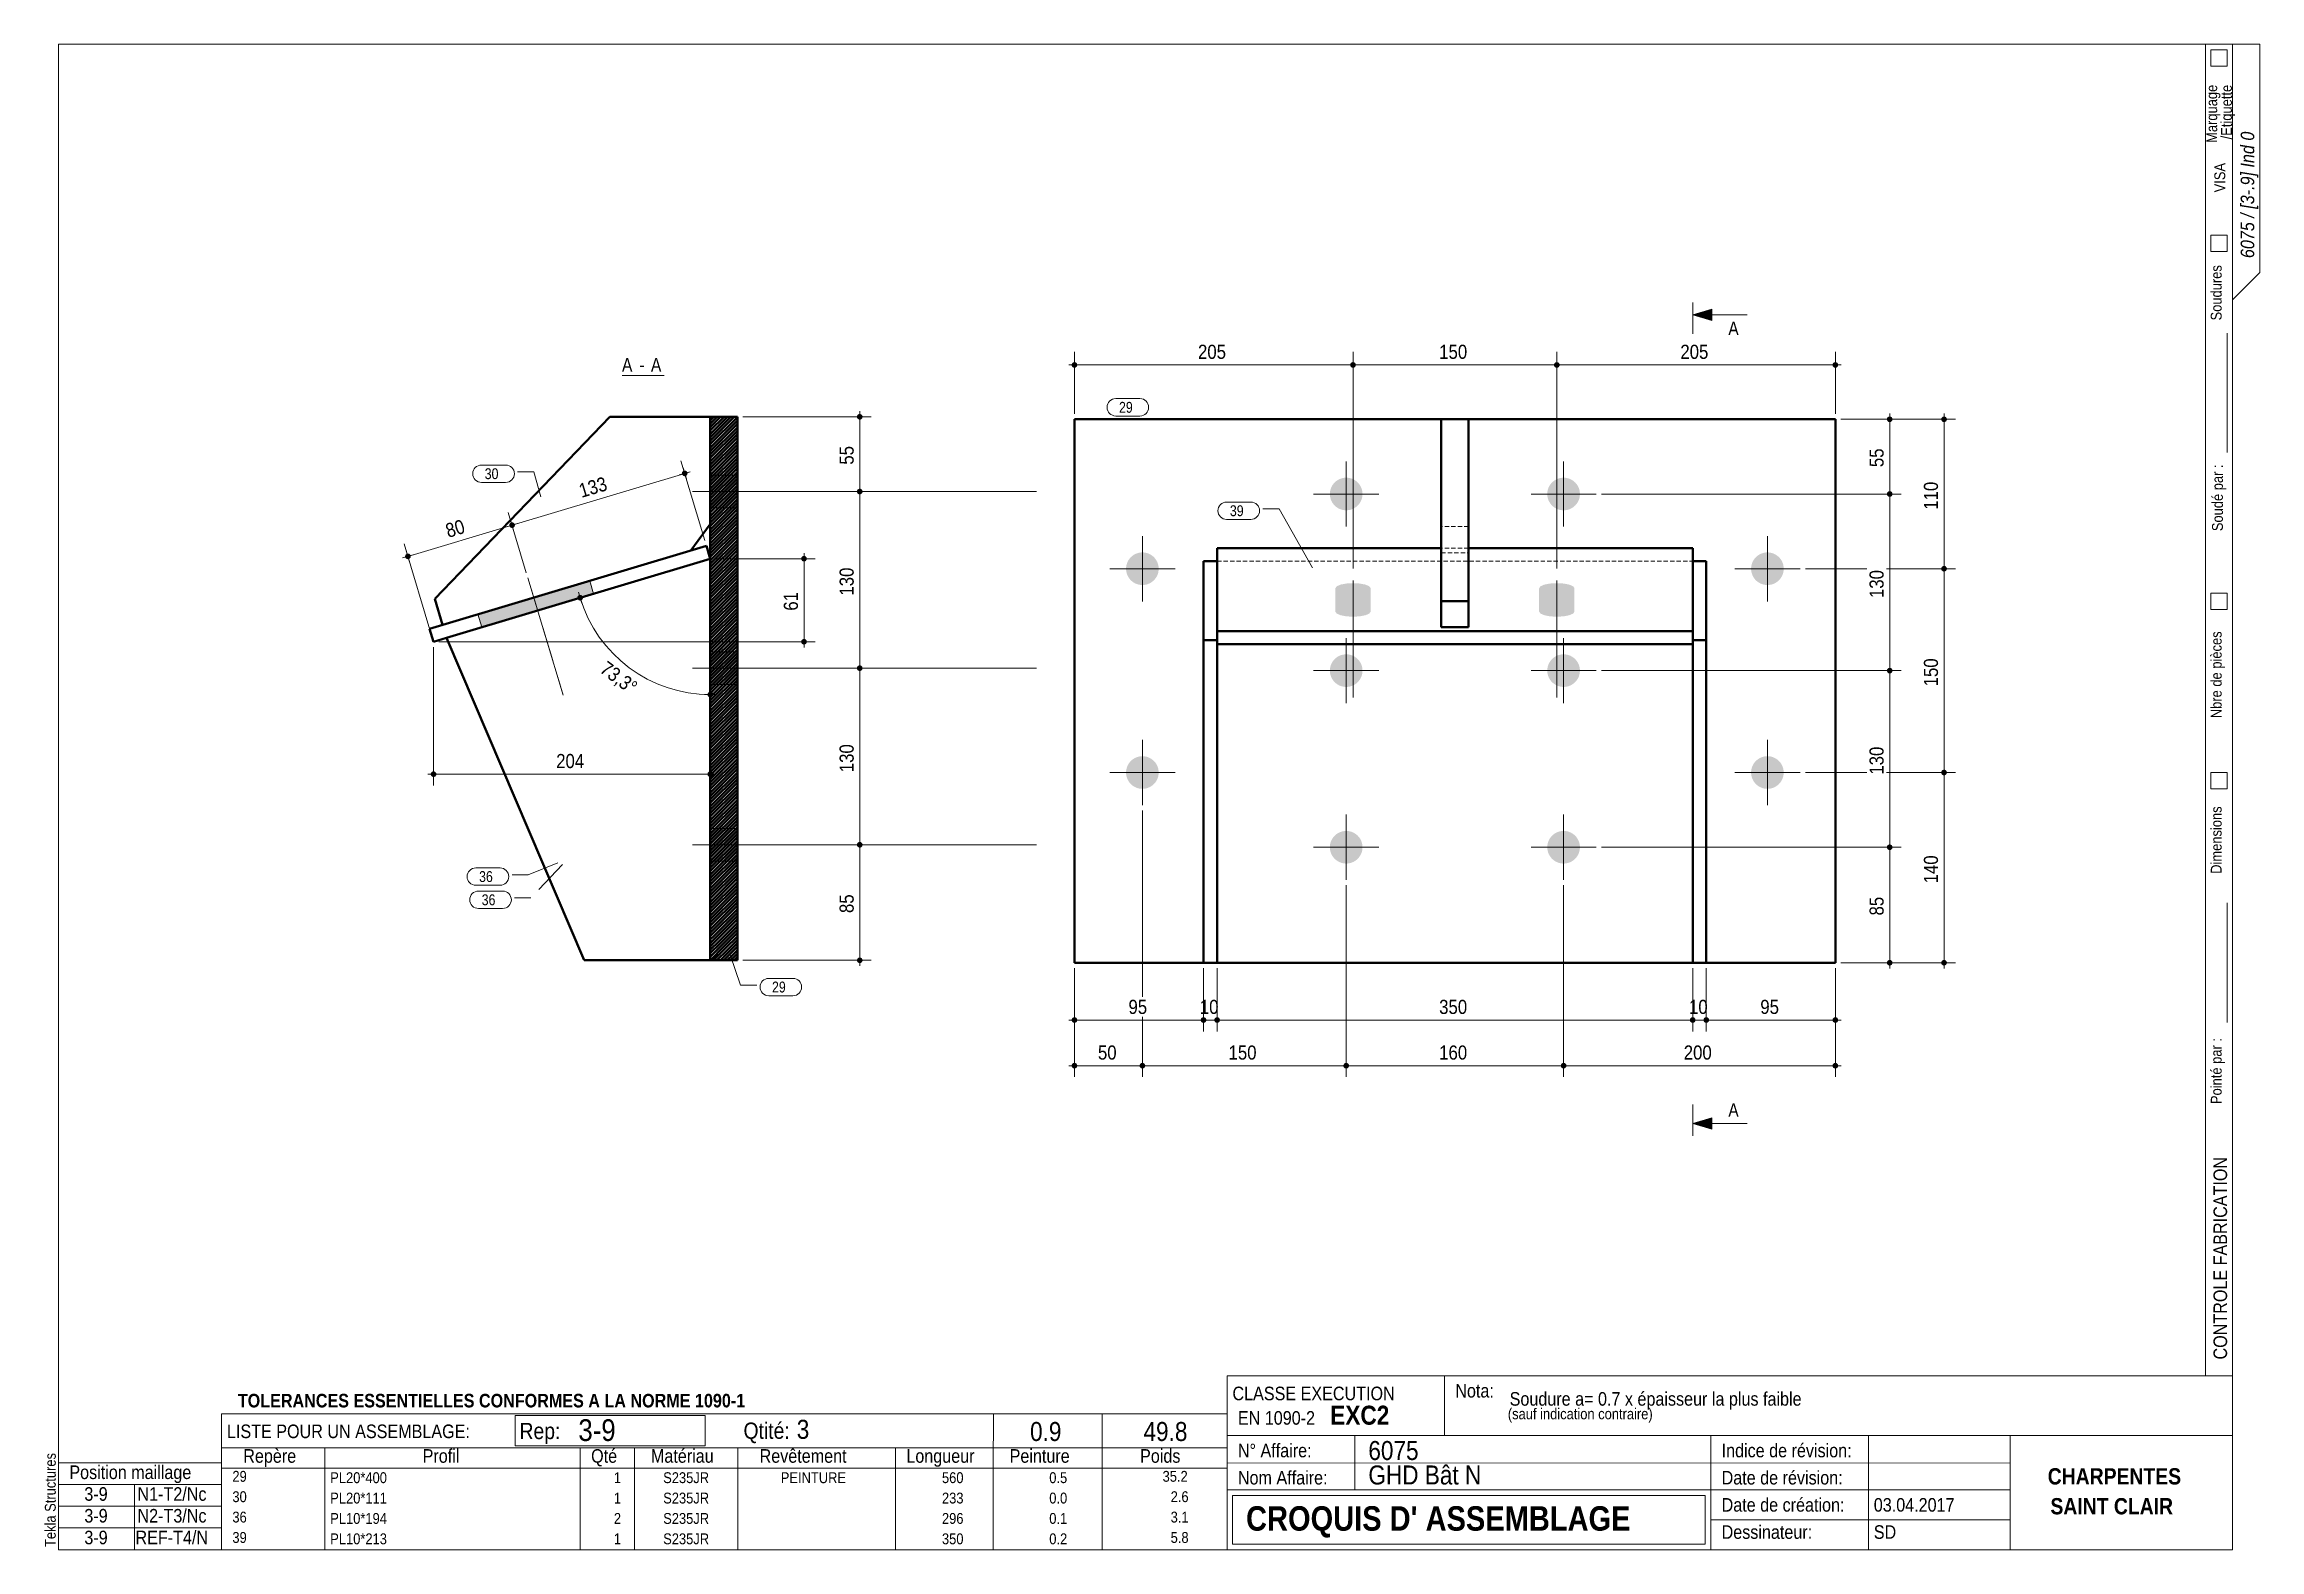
# Model space of a CAD drawing. Header units: millimetres. Extents: x 2 to 410, y 5 to 282.
import ezdxf

# ---------------------------------------------------------------- set-up
doc = ezdxf.new("R2010")
doc.units = ezdxf.units.MM
doc.linetypes.add('CACHE2', pattern=[1.190625, 0.79375, -0.396875])
doc.linetypes.add('INTERROMPUX2', pattern=[9.525, 6.35, -3.175])
for name, color, linetype, lineweight in [('Autre type objet', 1, 'Continuous', 0), ('Boulon', 7, 'Continuous', 0), ('Cache', 7, 'Continuous', 0), ('Cotation', 7, 'Continuous', 0), ('Couper', 6, 'Continuous', 0), ('Feuille dessin', 5, 'Continuous', 0), ('Piece', 2, 'Continuous', 0), ('Repère pièce', 3, 'Continuous', 0)]:
    doc.layers.add(name, color=color, linetype=linetype, lineweight=lineweight)
doc.styles.add('ARIAL', font='ARIAL.TTF')
doc.styles.add('ARIAL_BOLD', font='ARIALBD.TTF')
doc.styles.add('ARIAL_ITALIC', font='ARIALI.TTF')
doc.styles.add('ARIAL_NARROW', font='ARIAL.TTF')
doc.styles.add('COMIC_SANS_MS', font='COMIC.TTF')

# ---------------------------------------------------------------- blocks, each defined once
blk = doc.blocks.new('*A1')
at = {"layer": 'Piece', "color": 2, "linetype": 'Continuous', "lineweight": 40}
for p, q in [((125.577605, 213.455538), (124.928181, 212.806115)), ((126.206223, 213.455538), (124.928181, 212.177497)), ((126.834841, 213.455538), (124.928181, 211.548879)), ((127.463459, 213.455538), (124.928181, 210.920261)), ((128.092077, 213.455538), (124.928181, 210.291643)), ((128.720695, 213.455538), (124.928181, 209.663025)), ((129.349313, 213.455538), (124.928181, 209.034407)), ((129.928181, 213.405789), (124.928181, 208.405789)), ((129.928181, 212.777171), (124.928181, 207.777171)), ((129.928181, 212.148553), (124.928181, 207.148553)), ((129.928181, 211.519935), (124.928181, 206.519935)), ((129.928181, 210.891317), (124.928181, 205.891317)), ((129.928181, 210.262699), (124.928181, 205.262699)), ((129.928181, 209.634081), (124.928181, 204.634081)), ((129.928181, 209.005464), (124.928181, 204.005464)), ((129.928181, 208.376846), (124.928181, 203.376846)), ((129.928181, 207.748228), (124.928181, 202.748228)), ((129.928181, 207.11961), (124.928181, 202.11961)), ((129.928181, 206.490992), (124.928181, 201.490992)), ((129.928181, 205.862374), (124.928181, 200.862374)), ((129.928181, 205.233756), (124.928181, 200.233756)), ((129.928181, 204.605138), (124.928181, 199.605138)), ((129.928181, 203.97652), (124.928181, 198.97652)), ((129.928181, 203.347902), (124.928181, 198.347902)), ((129.928181, 202.719284), (124.928181, 197.719284)), ((129.928181, 202.090666), (124.928181, 197.090666)), ((129.928181, 201.462048), (124.928181, 196.462048)), ((129.928181, 200.83343), (124.928181, 195.83343)), ((129.928181, 200.204813), (124.928181, 195.204813)), ((129.928181, 199.576195), (124.928181, 194.576195)), ((129.928181, 198.947577), (124.928181, 193.947577)), ((129.928181, 198.318959), (124.928181, 193.318959)), ((129.928181, 197.690341), (124.928181, 192.690341)), ((129.928181, 197.061723), (124.928181, 192.061723)), ((129.928181, 196.433105), (124.928181, 191.433105)), ((129.928181, 195.804487), (124.928181, 190.804487)), ((129.928181, 195.175869), (124.928181, 190.175869)), ((129.928181, 194.547251), (124.928181, 189.547251)), ((129.928181, 193.918633), (124.928181, 188.918633)), ((129.928181, 193.290015), (124.928181, 188.290015)), ((129.928181, 192.661397), (124.928181, 187.661397)), ((129.928181, 192.032779), (124.928181, 187.032779)), ((129.928181, 191.404162), (124.928181, 186.404162)), ((129.928181, 190.775544), (124.928181, 185.775544)), ((129.928181, 190.146926), (124.928181, 185.146926)), ((129.928181, 189.518308), (124.928181, 184.518308)), ((129.928181, 188.88969), (124.928181, 183.88969)), ((129.928181, 188.261072), (124.928181, 183.261072)), ((129.928181, 187.632454), (124.928181, 182.632454)), ((129.928181, 187.003836), (124.928181, 182.003836)), ((129.928181, 186.375218), (124.928181, 181.375218)), ((129.928181, 185.7466), (124.928181, 180.7466)), ((129.928181, 185.117982), (124.928181, 180.117982)), ((129.928181, 184.489364), (124.928181, 179.489364)), ((129.928181, 183.860746), (124.928181, 178.860746)), ((129.928181, 183.232128), (124.928181, 178.232128)), ((129.928181, 182.603511), (124.928181, 177.603511)), ((129.928181, 181.974893), (124.928181, 176.974893)), ((129.928181, 181.346275), (124.928181, 176.346275)), ((129.928181, 180.717657), (124.928181, 175.717657)), ((129.928181, 180.089039), (124.928181, 175.089039)), ((129.928181, 179.460421), (124.928181, 174.460421)), ((129.928181, 178.831803), (124.928181, 173.831803)), ((129.928181, 178.203185), (124.928181, 173.203185)), ((129.928181, 177.574567), (124.928181, 172.574567)), ((129.928181, 176.945949), (124.928181, 171.945949)), ((129.928181, 176.317331), (124.928181, 171.317331)), ((129.928181, 175.688713), (124.928181, 170.688713)), ((129.928181, 175.060095), (124.928181, 170.060095)), ((129.928181, 174.431477), (124.928181, 169.431477)), ((129.928181, 173.80286), (124.928181, 168.80286)), ((129.928181, 173.174242), (124.928181, 168.174242)), ((129.928181, 172.545624), (124.928181, 167.545624)), ((129.928181, 171.917006), (124.928181, 166.917006)), ((129.928181, 171.288388), (124.928181, 166.288388)), ((129.928181, 170.65977), (124.928181, 165.65977)), ((129.928181, 170.031152), (124.928181, 165.031152)), ((129.928181, 169.402534), (124.928181, 164.402534)), ((129.928181, 168.773916), (124.928181, 163.773916)), ((129.928181, 168.145298), (124.928181, 163.145298)), ((129.928181, 167.51668), (124.928181, 162.51668)), ((129.928181, 166.888062), (124.928181, 161.888062)), ((129.928181, 166.259444), (124.928181, 161.259444)), ((129.928181, 165.630826), (124.928181, 160.630826)), ((129.928181, 165.002209), (124.928181, 160.002209)), ((129.928181, 164.373591), (124.928181, 159.373591)), ((129.928181, 163.744973), (124.928181, 158.744973)), ((129.928181, 163.116355), (124.928181, 158.116355)), ((129.928181, 162.487737), (124.928181, 157.487737)), ((129.928181, 161.859119), (124.928181, 156.859119)), ((129.928181, 161.230501), (124.928181, 156.230501)), ((129.928181, 160.601883), (124.928181, 155.601883)), ((129.928181, 159.973265), (124.928181, 154.973265)), ((129.928181, 159.344647), (124.928181, 154.344647)), ((129.928181, 158.716029), (124.928181, 153.716029)), ((129.928181, 158.087411), (124.928181, 153.087411)), ((129.928181, 157.458793), (124.928181, 152.458793)), ((129.928181, 156.830175), (124.928181, 151.830175)), ((129.928181, 156.201558), (124.928181, 151.201558)), ((129.928181, 155.57294), (124.928181, 150.57294)), ((129.928181, 154.944322), (124.928181, 149.944322)), ((129.928181, 154.315704), (124.928181, 149.315704)), ((129.928181, 153.687086), (124.928181, 148.687086)), ((129.928181, 153.058468), (124.928181, 148.058468)), ((129.928181, 152.42985), (124.928181, 147.42985)), ((129.928181, 151.801232), (124.928181, 146.801232)), ((129.928181, 151.172614), (124.928181, 146.172614)), ((129.928181, 150.543996), (124.928181, 145.543996)), ((129.928181, 149.915378), (124.928181, 144.915378)), ((129.928181, 149.28676), (124.928181, 144.28676)), ((129.928181, 148.658142), (124.928181, 143.658142)), ((129.928181, 148.029524), (124.928181, 143.029524)), ((129.928181, 147.400907), (124.928181, 142.400907)), ((129.928181, 146.772289), (124.928181, 141.772289)), ((129.928181, 146.143671), (124.928181, 141.143671)), ((129.928181, 145.515053), (124.928181, 140.515053)), ((129.928181, 144.886435), (124.928181, 139.886435)), ((129.928181, 144.257817), (124.928181, 139.257817)), ((129.928181, 143.629199), (124.928181, 138.629199)), ((129.928181, 143.000581), (124.928181, 138.000581)), ((129.928181, 142.371963), (124.928181, 137.371963)), ((129.928181, 141.743345), (124.928181, 136.743345)), ((129.928181, 141.114727), (124.928181, 136.114727)), ((129.928181, 140.486109), (124.928181, 135.486109)), ((129.928181, 139.857491), (124.928181, 134.857491)), ((129.928181, 139.228873), (124.928181, 134.228873)), ((129.928181, 138.600256), (124.928181, 133.600256)), ((129.928181, 137.971638), (124.928181, 132.971638)), ((129.928181, 137.34302), (124.928181, 132.34302)), ((129.928181, 136.714402), (124.928181, 131.714402)), ((129.928181, 136.085784), (124.928181, 131.085784)), ((129.928181, 135.457166), (124.928181, 130.457166)), ((129.928181, 134.828548), (124.928181, 129.828548)), ((129.928181, 134.19993), (124.928181, 129.19993)), ((129.928181, 133.571312), (124.928181, 128.571312)), ((129.928181, 132.942694), (124.928181, 127.942694)), ((129.928181, 132.314076), (124.928181, 127.314076)), ((129.928181, 131.685458), (124.928181, 126.685458)), ((129.928181, 131.05684), (124.928181, 126.05684)), ((129.928181, 130.428222), (124.928181, 125.428222)), ((129.928181, 129.799605), (124.928181, 124.799605)), ((129.928181, 129.170987), (124.928181, 124.170987)), ((129.928181, 128.542369), (124.928181, 123.542369)), ((129.928181, 127.913751), (124.928181, 122.913751)), ((129.928181, 127.285133), (124.928181, 122.285133)), ((129.928181, 126.656515), (124.928181, 121.656515)), ((129.928181, 126.027897), (124.928181, 121.027897)), ((129.928181, 125.399279), (124.928181, 120.399279)), ((129.928181, 124.770661), (124.928181, 119.770661)), ((129.928181, 124.142043), (124.928181, 119.142043)), ((129.928181, 123.513425), (124.928181, 118.513425)), ((129.928181, 122.884807), (125.213547, 118.170173)), ((129.928181, 122.256189), (125.527856, 117.855864)), ((129.928181, 121.627571), (125.842165, 117.541555)), ((129.928181, 120.998954), (126.156474, 117.227246)), ((129.928181, 120.370336), (126.470783, 116.912937)), ((129.928181, 119.741718), (126.785092, 116.598628)), ((129.928181, 119.1131), (127.099401, 116.284319)), ((129.928181, 118.484482), (127.41371, 115.97001)), ((125.213547, 118.170173), (124.928181, 117.884807)), ((125.527856, 117.855864), (124.928181, 117.256189)), ((125.842165, 117.541555), (124.928181, 116.627571)), ((126.156474, 117.227246), (124.928181, 115.998954)), ((126.470783, 116.912937), (124.928181, 115.370336)), ((126.785092, 116.598628), (124.928181, 114.741718)), ((127.099401, 116.284319), (124.928181, 114.1131)), ((127.41371, 115.97001), (124.949283, 113.505584)), ((127.728018, 115.655701), (125.527856, 113.455538)), ((128.042327, 115.341392), (126.156474, 113.455538)), ((128.356636, 115.027083), (126.785092, 113.455538)), ((128.670945, 114.712774), (127.41371, 113.455538)), ((129.928181, 117.855864), (127.728018, 115.655701)), ((129.928181, 117.227246), (128.042327, 115.341392)), ((128.985254, 114.398465), (128.042327, 113.455538)), ((129.928181, 116.598628), (128.356636, 115.027083)), ((129.928181, 115.97001), (128.670945, 114.712774)), ((129.928181, 115.341392), (128.985254, 114.398465)), ((129.928181, 114.712774), (129.299563, 114.084156)), ((129.299563, 114.084156), (128.670945, 113.455538)), ((129.613872, 113.769847), (129.299563, 113.455538)), ((129.928181, 114.084156), (129.613872, 113.769847))]:
    blk.add_line(p, q, dxfattribs=at)
blk = doc.blocks.new('*A2')
at = {"layer": 'Boulon'}
for points in [[(207.43, 185.43), (207.42, 185.36), (207.42, 185.28), (207.41, 185.21), (207.4, 185.14), (207.39, 185.06), (207.38, 184.99), (207.37, 184.92), (207.35, 184.85), (207.34, 184.78), (207.32, 184.7), (207.3, 184.63), (207.27, 184.56), (207.25, 184.49), (207.23, 184.42), (207.2, 184.36), (207.17, 184.29), (207.14, 184.22), (207.11, 184.16), (207.07, 184.09), (207.04, 184.03), (207, 183.96), (206.96, 183.9), (206.92, 183.84), (206.88, 183.78), (206.84, 183.72), (206.79, 183.66), (206.75, 183.6), (206.7, 183.54), (206.65, 183.49), (206.6, 183.44), (206.55, 183.38), (206.49, 183.33), (206.44, 183.28), (206.39, 183.23), (206.33, 183.19), (206.27, 183.14), (206.21, 183.09), (206.15, 183.05), (206.09, 183.01), (206.03, 182.97), (205.97, 182.93), (205.9, 182.89), (205.84, 182.86), (205.77, 182.82), (205.71, 182.79), (205.64, 182.76), (205.57, 182.73), (205.51, 182.71), (205.44, 182.68), (205.37, 182.66), (205.3, 182.63), (205.23, 182.61), (205.16, 182.59), (205.08, 182.58), (205.01, 182.56), (204.94, 182.55), (204.87, 182.54), (204.79, 182.53), (204.72, 182.52), (204.65, 182.51), (204.57, 182.51), (204.5, 182.51), (204.43, 182.5), (204.35, 182.51), (204.28, 182.51), (204.21, 182.51), (204.13, 182.52), (204.06, 182.53), (203.99, 182.54), (203.91, 182.55), (203.84, 182.56), (203.77, 182.58), (203.7, 182.59), (203.63, 182.61), (203.56, 182.63), (203.49, 182.66), (203.42, 182.68), (203.35, 182.71), (203.28, 182.73), (203.21, 182.76), (203.14, 182.79), (203.08, 182.82), (203.01, 182.86), (202.95, 182.89), (202.88, 182.93), (202.82, 182.97), (202.76, 183.01), (202.7, 183.05), (202.64, 183.09), (202.58, 183.14), (202.52, 183.19), (202.47, 183.23), (202.41, 183.28), (202.36, 183.33), (202.3, 183.38), (202.25, 183.44), (202.2, 183.49), (202.15, 183.54), (202.11, 183.6), (202.06, 183.66), (202.02, 183.72), (201.97, 183.78), (201.93, 183.84), (201.89, 183.9), (201.85, 183.96), (201.82, 184.03), (201.78, 184.09), (201.75, 184.16), (201.71, 184.22), (201.68, 184.29), (201.65, 184.36), (201.63, 184.42), (201.6, 184.49), (201.58, 184.56), (201.56, 184.63), (201.53, 184.7), (201.52, 184.78), (201.5, 184.85), (201.48, 184.92), (201.47, 184.99), (201.46, 185.06), (201.45, 185.14), (201.44, 185.21), (201.43, 185.28), (201.43, 185.36), (201.43, 185.43), (201.43, 185.5), (201.43, 185.58), (201.43, 185.65), (201.43, 185.72), (201.44, 185.8), (201.45, 185.87), (201.46, 185.94), (201.47, 186.02), (201.48, 186.09), (201.5, 186.16), (201.52, 186.23), (201.53, 186.3), (201.56, 186.37), (201.58, 186.45), (201.6, 186.51), (201.63, 186.58), (201.65, 186.65), (201.68, 186.72), (201.71, 186.79), (201.75, 186.85), (201.78, 186.92), (201.82, 186.98), (201.85, 187.05), (201.89, 187.11), (201.93, 187.17), (201.97, 187.23), (202.02, 187.29), (202.06, 187.35), (202.11, 187.41), (202.15, 187.46), (202.2, 187.52), (202.25, 187.57), (202.3, 187.63), (202.36, 187.68), (202.41, 187.73), (202.47, 187.78), (202.52, 187.82), (202.58, 187.87), (202.64, 187.91), (202.7, 187.96), (202.76, 188), (202.82, 188.04), (202.88, 188.08), (202.95, 188.11), (203.01, 188.15), (203.08, 188.18), (203.14, 188.22), (203.21, 188.25), (203.28, 188.28), (203.35, 188.3), (203.42, 188.33), (203.49, 188.35), (203.56, 188.37), (203.63, 188.4), (203.7, 188.41), (203.77, 188.43), (203.84, 188.45), (203.91, 188.46), (203.99, 188.47), (204.06, 188.48), (204.13, 188.49), (204.21, 188.5), (204.28, 188.5), (204.35, 188.5), (204.43, 188.5), (204.5, 188.5), (204.57, 188.5), (204.65, 188.5), (204.72, 188.49), (204.79, 188.48), (204.87, 188.47), (204.94, 188.46), (205.01, 188.45), (205.08, 188.43), (205.16, 188.41), (205.23, 188.4), (205.3, 188.37), (205.37, 188.35), (205.44, 188.33), (205.51, 188.3), (205.57, 188.28), (205.64, 188.25), (205.71, 188.22), (205.77, 188.18), (205.84, 188.15), (205.9, 188.11), (205.97, 188.08), (206.03, 188.04), (206.09, 188), (206.15, 187.96), (206.21, 187.91), (206.27, 187.87), (206.33, 187.82), (206.39, 187.78), (206.44, 187.73), (206.49, 187.68), (206.55, 187.63), (206.6, 187.57), (206.65, 187.52), (206.7, 187.46), (206.75, 187.41), (206.79, 187.35), (206.84, 187.29), (206.88, 187.23), (206.92, 187.17), (206.96, 187.11), (207, 187.05), (207.04, 186.98), (207.07, 186.92), (207.11, 186.85), (207.14, 186.79), (207.17, 186.72), (207.2, 186.65), (207.23, 186.58), (207.25, 186.51), (207.27, 186.45), (207.3, 186.37), (207.32, 186.3), (207.34, 186.23), (207.35, 186.16), (207.37, 186.09), (207.38, 186.02), (207.39, 185.94), (207.4, 185.87), (207.41, 185.8), (207.42, 185.72), (207.42, 185.65), (207.43, 185.58), (207.43, 185.5)], [(207.43, 147.93), (207.42, 147.86), (207.42, 147.78), (207.41, 147.71), (207.4, 147.64), (207.39, 147.56), (207.38, 147.49), (207.37, 147.42), (207.35, 147.35), (207.34, 147.28), (207.32, 147.2), (207.3, 147.13), (207.27, 147.06), (207.25, 146.99), (207.23, 146.92), (207.2, 146.86), (207.17, 146.79), (207.14, 146.72), (207.11, 146.66), (207.07, 146.59), (207.04, 146.53), (207, 146.46), (206.96, 146.4), (206.92, 146.34), (206.88, 146.28), (206.84, 146.22), (206.79, 146.16), (206.75, 146.1), (206.7, 146.04), (206.65, 145.99), (206.6, 145.94), (206.55, 145.88), (206.49, 145.83), (206.44, 145.78), (206.39, 145.73), (206.33, 145.69), (206.27, 145.64), (206.21, 145.59), (206.15, 145.55), (206.09, 145.51), (206.03, 145.47), (205.97, 145.43), (205.9, 145.39), (205.84, 145.36), (205.77, 145.32), (205.71, 145.29), (205.64, 145.26), (205.57, 145.23), (205.51, 145.21), (205.44, 145.18), (205.37, 145.16), (205.3, 145.13), (205.23, 145.11), (205.16, 145.09), (205.08, 145.08), (205.01, 145.06), (204.94, 145.05), (204.87, 145.04), (204.79, 145.03), (204.72, 145.02), (204.65, 145.01), (204.57, 145.01), (204.5, 145.01), (204.43, 145), (204.35, 145.01), (204.28, 145.01), (204.21, 145.01), (204.13, 145.02), (204.06, 145.03), (203.99, 145.04), (203.91, 145.05), (203.84, 145.06), (203.77, 145.08), (203.7, 145.09), (203.63, 145.11), (203.56, 145.13), (203.49, 145.16), (203.42, 145.18), (203.35, 145.21), (203.28, 145.23), (203.21, 145.26), (203.14, 145.29), (203.08, 145.32), (203.01, 145.36), (202.95, 145.39), (202.88, 145.43), (202.82, 145.47), (202.76, 145.51), (202.7, 145.55), (202.64, 145.59), (202.58, 145.64), (202.52, 145.69), (202.47, 145.73), (202.41, 145.78), (202.36, 145.83), (202.3, 145.88), (202.25, 145.94), (202.2, 145.99), (202.15, 146.04), (202.11, 146.1), (202.06, 146.16), (202.02, 146.22), (201.97, 146.28), (201.93, 146.34), (201.89, 146.4), (201.85, 146.46), (201.82, 146.53), (201.78, 146.59), (201.75, 146.66), (201.71, 146.72), (201.68, 146.79), (201.65, 146.86), (201.63, 146.92), (201.6, 146.99), (201.58, 147.06), (201.56, 147.13), (201.53, 147.2), (201.52, 147.28), (201.5, 147.35), (201.48, 147.42), (201.47, 147.49), (201.46, 147.56), (201.45, 147.64), (201.44, 147.71), (201.43, 147.78), (201.43, 147.86), (201.43, 147.93), (201.43, 148), (201.43, 148.08), (201.43, 148.15), (201.43, 148.22), (201.44, 148.3), (201.45, 148.37), (201.46, 148.44), (201.47, 148.52), (201.48, 148.59), (201.5, 148.66), (201.52, 148.73), (201.53, 148.8), (201.56, 148.87), (201.58, 148.95), (201.6, 149.01), (201.63, 149.08), (201.65, 149.15), (201.68, 149.22), (201.71, 149.29), (201.75, 149.35), (201.78, 149.42), (201.82, 149.48), (201.85, 149.55), (201.89, 149.61), (201.93, 149.67), (201.97, 149.73), (202.02, 149.79), (202.06, 149.85), (202.11, 149.91), (202.15, 149.96), (202.2, 150.02), (202.25, 150.07), (202.3, 150.13), (202.36, 150.18), (202.41, 150.23), (202.47, 150.28), (202.52, 150.32), (202.58, 150.37), (202.64, 150.41), (202.7, 150.46), (202.76, 150.5), (202.82, 150.54), (202.88, 150.58), (202.95, 150.61), (203.01, 150.65), (203.08, 150.68), (203.14, 150.72), (203.21, 150.75), (203.28, 150.78), (203.35, 150.8), (203.42, 150.83), (203.49, 150.85), (203.56, 150.87), (203.63, 150.9), (203.7, 150.91), (203.77, 150.93), (203.84, 150.95), (203.91, 150.96), (203.99, 150.97), (204.06, 150.98), (204.13, 150.99), (204.21, 151), (204.28, 151), (204.35, 151), (204.43, 151), (204.5, 151), (204.57, 151), (204.65, 151), (204.72, 150.99), (204.79, 150.98), (204.87, 150.97), (204.94, 150.96), (205.01, 150.95), (205.08, 150.93), (205.16, 150.91), (205.23, 150.9), (205.3, 150.87), (205.37, 150.85), (205.44, 150.83), (205.51, 150.8), (205.57, 150.78), (205.64, 150.75), (205.71, 150.72), (205.77, 150.68), (205.84, 150.65), (205.9, 150.61), (205.97, 150.58), (206.03, 150.54), (206.09, 150.5), (206.15, 150.46), (206.21, 150.41), (206.27, 150.37), (206.33, 150.32), (206.39, 150.28), (206.44, 150.23), (206.49, 150.18), (206.55, 150.13), (206.6, 150.07), (206.65, 150.02), (206.7, 149.96), (206.75, 149.91), (206.79, 149.85), (206.84, 149.79), (206.88, 149.73), (206.92, 149.67), (206.96, 149.61), (207, 149.55), (207.04, 149.48), (207.07, 149.42), (207.11, 149.35), (207.14, 149.29), (207.17, 149.22), (207.2, 149.15), (207.23, 149.08), (207.25, 149.01), (207.27, 148.95), (207.3, 148.87), (207.32, 148.8), (207.34, 148.73), (207.35, 148.66), (207.37, 148.59), (207.38, 148.52), (207.39, 148.44), (207.4, 148.37), (207.41, 148.3), (207.42, 148.22), (207.42, 148.15), (207.43, 148.08), (207.43, 148)]]:
    blk.add_hatch(color=256, dxfattribs=at).paths.add_polyline_path(points, flags=17)
at = {"layer": 'Boulon', "linetype": 'Continuous', "lineweight": 0}
for p, q in [((204.43, 179.5), (204.43, 191.5)), ((210.43, 185.5), (198.43, 185.5)), ((204.43, 142), (204.43, 154)), ((210.43, 148), (198.43, 148))]:
    blk.add_line(p, q, dxfattribs=at)
blk = doc.blocks.new('*A3')
at = {"layer": 'Boulon'}
for points in [[(322.43, 185.43), (322.42, 185.36), (322.42, 185.28), (322.41, 185.21), (322.4, 185.14), (322.39, 185.06), (322.38, 184.99), (322.37, 184.92), (322.35, 184.85), (322.34, 184.78), (322.32, 184.7), (322.3, 184.63), (322.27, 184.56), (322.25, 184.49), (322.23, 184.42), (322.2, 184.36), (322.17, 184.29), (322.14, 184.22), (322.11, 184.16), (322.07, 184.09), (322.04, 184.03), (322, 183.96), (321.96, 183.9), (321.92, 183.84), (321.88, 183.78), (321.84, 183.72), (321.79, 183.66), (321.75, 183.6), (321.7, 183.54), (321.65, 183.49), (321.6, 183.44), (321.55, 183.38), (321.49, 183.33), (321.44, 183.28), (321.39, 183.23), (321.33, 183.19), (321.27, 183.14), (321.21, 183.09), (321.15, 183.05), (321.09, 183.01), (321.03, 182.97), (320.97, 182.93), (320.9, 182.89), (320.84, 182.86), (320.77, 182.82), (320.71, 182.79), (320.64, 182.76), (320.57, 182.73), (320.51, 182.71), (320.44, 182.68), (320.37, 182.66), (320.3, 182.63), (320.23, 182.61), (320.16, 182.59), (320.08, 182.58), (320.01, 182.56), (319.94, 182.55), (319.87, 182.54), (319.79, 182.53), (319.72, 182.52), (319.65, 182.51), (319.57, 182.51), (319.5, 182.51), (319.43, 182.5), (319.35, 182.51), (319.28, 182.51), (319.21, 182.51), (319.13, 182.52), (319.06, 182.53), (318.99, 182.54), (318.91, 182.55), (318.84, 182.56), (318.77, 182.58), (318.7, 182.59), (318.63, 182.61), (318.56, 182.63), (318.49, 182.66), (318.42, 182.68), (318.35, 182.71), (318.28, 182.73), (318.21, 182.76), (318.14, 182.79), (318.08, 182.82), (318.01, 182.86), (317.95, 182.89), (317.88, 182.93), (317.82, 182.97), (317.76, 183.01), (317.7, 183.05), (317.64, 183.09), (317.58, 183.14), (317.52, 183.19), (317.47, 183.23), (317.41, 183.28), (317.36, 183.33), (317.3, 183.38), (317.25, 183.44), (317.2, 183.49), (317.15, 183.54), (317.11, 183.6), (317.06, 183.66), (317.02, 183.72), (316.97, 183.78), (316.93, 183.84), (316.89, 183.9), (316.85, 183.96), (316.82, 184.03), (316.78, 184.09), (316.75, 184.16), (316.71, 184.22), (316.68, 184.29), (316.65, 184.36), (316.63, 184.42), (316.6, 184.49), (316.58, 184.56), (316.56, 184.63), (316.53, 184.7), (316.52, 184.78), (316.5, 184.85), (316.48, 184.92), (316.47, 184.99), (316.46, 185.06), (316.45, 185.14), (316.44, 185.21), (316.43, 185.28), (316.43, 185.36), (316.43, 185.43), (316.43, 185.5), (316.43, 185.58), (316.43, 185.65), (316.43, 185.72), (316.44, 185.8), (316.45, 185.87), (316.46, 185.94), (316.47, 186.02), (316.48, 186.09), (316.5, 186.16), (316.52, 186.23), (316.53, 186.3), (316.56, 186.37), (316.58, 186.45), (316.6, 186.51), (316.63, 186.58), (316.65, 186.65), (316.68, 186.72), (316.71, 186.79), (316.75, 186.85), (316.78, 186.92), (316.82, 186.98), (316.85, 187.05), (316.89, 187.11), (316.93, 187.17), (316.97, 187.23), (317.02, 187.29), (317.06, 187.35), (317.11, 187.41), (317.15, 187.46), (317.2, 187.52), (317.25, 187.57), (317.3, 187.63), (317.36, 187.68), (317.41, 187.73), (317.47, 187.78), (317.52, 187.82), (317.58, 187.87), (317.64, 187.91), (317.7, 187.96), (317.76, 188), (317.82, 188.04), (317.88, 188.08), (317.95, 188.11), (318.01, 188.15), (318.08, 188.18), (318.14, 188.22), (318.21, 188.25), (318.28, 188.28), (318.35, 188.3), (318.42, 188.33), (318.49, 188.35), (318.56, 188.37), (318.63, 188.4), (318.7, 188.41), (318.77, 188.43), (318.84, 188.45), (318.91, 188.46), (318.99, 188.47), (319.06, 188.48), (319.13, 188.49), (319.21, 188.5), (319.28, 188.5), (319.35, 188.5), (319.43, 188.5), (319.5, 188.5), (319.57, 188.5), (319.65, 188.5), (319.72, 188.49), (319.79, 188.48), (319.87, 188.47), (319.94, 188.46), (320.01, 188.45), (320.08, 188.43), (320.16, 188.41), (320.23, 188.4), (320.3, 188.37), (320.37, 188.35), (320.44, 188.33), (320.51, 188.3), (320.57, 188.28), (320.64, 188.25), (320.71, 188.22), (320.77, 188.18), (320.84, 188.15), (320.9, 188.11), (320.97, 188.08), (321.03, 188.04), (321.09, 188), (321.15, 187.96), (321.21, 187.91), (321.27, 187.87), (321.33, 187.82), (321.39, 187.78), (321.44, 187.73), (321.49, 187.68), (321.55, 187.63), (321.6, 187.57), (321.65, 187.52), (321.7, 187.46), (321.75, 187.41), (321.79, 187.35), (321.84, 187.29), (321.88, 187.23), (321.92, 187.17), (321.96, 187.11), (322, 187.05), (322.04, 186.98), (322.07, 186.92), (322.11, 186.85), (322.14, 186.79), (322.17, 186.72), (322.2, 186.65), (322.23, 186.58), (322.25, 186.51), (322.27, 186.45), (322.3, 186.37), (322.32, 186.3), (322.34, 186.23), (322.35, 186.16), (322.37, 186.09), (322.38, 186.02), (322.39, 185.94), (322.4, 185.87), (322.41, 185.8), (322.42, 185.72), (322.42, 185.65), (322.43, 185.58), (322.43, 185.5)], [(322.43, 147.93), (322.42, 147.86), (322.42, 147.78), (322.41, 147.71), (322.4, 147.64), (322.39, 147.56), (322.38, 147.49), (322.37, 147.42), (322.35, 147.35), (322.34, 147.28), (322.32, 147.2), (322.3, 147.13), (322.27, 147.06), (322.25, 146.99), (322.23, 146.92), (322.2, 146.86), (322.17, 146.79), (322.14, 146.72), (322.11, 146.66), (322.07, 146.59), (322.04, 146.53), (322, 146.46), (321.96, 146.4), (321.92, 146.34), (321.88, 146.28), (321.84, 146.22), (321.79, 146.16), (321.75, 146.1), (321.7, 146.04), (321.65, 145.99), (321.6, 145.94), (321.55, 145.88), (321.49, 145.83), (321.44, 145.78), (321.39, 145.73), (321.33, 145.69), (321.27, 145.64), (321.21, 145.59), (321.15, 145.55), (321.09, 145.51), (321.03, 145.47), (320.97, 145.43), (320.9, 145.39), (320.84, 145.36), (320.77, 145.32), (320.71, 145.29), (320.64, 145.26), (320.57, 145.23), (320.51, 145.21), (320.44, 145.18), (320.37, 145.16), (320.3, 145.13), (320.23, 145.11), (320.16, 145.09), (320.08, 145.08), (320.01, 145.06), (319.94, 145.05), (319.87, 145.04), (319.79, 145.03), (319.72, 145.02), (319.65, 145.01), (319.57, 145.01), (319.5, 145.01), (319.43, 145), (319.35, 145.01), (319.28, 145.01), (319.21, 145.01), (319.13, 145.02), (319.06, 145.03), (318.99, 145.04), (318.91, 145.05), (318.84, 145.06), (318.77, 145.08), (318.7, 145.09), (318.63, 145.11), (318.56, 145.13), (318.49, 145.16), (318.42, 145.18), (318.35, 145.21), (318.28, 145.23), (318.21, 145.26), (318.14, 145.29), (318.08, 145.32), (318.01, 145.36), (317.95, 145.39), (317.88, 145.43), (317.82, 145.47), (317.76, 145.51), (317.7, 145.55), (317.64, 145.59), (317.58, 145.64), (317.52, 145.69), (317.47, 145.73), (317.41, 145.78), (317.36, 145.83), (317.3, 145.88), (317.25, 145.94), (317.2, 145.99), (317.15, 146.04), (317.11, 146.1), (317.06, 146.16), (317.02, 146.22), (316.97, 146.28), (316.93, 146.34), (316.89, 146.4), (316.85, 146.46), (316.82, 146.53), (316.78, 146.59), (316.75, 146.66), (316.71, 146.72), (316.68, 146.79), (316.65, 146.86), (316.63, 146.92), (316.6, 146.99), (316.58, 147.06), (316.56, 147.13), (316.53, 147.2), (316.52, 147.28), (316.5, 147.35), (316.48, 147.42), (316.47, 147.49), (316.46, 147.56), (316.45, 147.64), (316.44, 147.71), (316.43, 147.78), (316.43, 147.86), (316.43, 147.93), (316.43, 148), (316.43, 148.08), (316.43, 148.15), (316.43, 148.22), (316.44, 148.3), (316.45, 148.37), (316.46, 148.44), (316.47, 148.52), (316.48, 148.59), (316.5, 148.66), (316.52, 148.73), (316.53, 148.8), (316.56, 148.87), (316.58, 148.95), (316.6, 149.01), (316.63, 149.08), (316.65, 149.15), (316.68, 149.22), (316.71, 149.29), (316.75, 149.35), (316.78, 149.42), (316.82, 149.48), (316.85, 149.55), (316.89, 149.61), (316.93, 149.67), (316.97, 149.73), (317.02, 149.79), (317.06, 149.85), (317.11, 149.91), (317.15, 149.96), (317.2, 150.02), (317.25, 150.07), (317.3, 150.13), (317.36, 150.18), (317.41, 150.23), (317.47, 150.28), (317.52, 150.32), (317.58, 150.37), (317.64, 150.41), (317.7, 150.46), (317.76, 150.5), (317.82, 150.54), (317.88, 150.58), (317.95, 150.61), (318.01, 150.65), (318.08, 150.68), (318.14, 150.72), (318.21, 150.75), (318.28, 150.78), (318.35, 150.8), (318.42, 150.83), (318.49, 150.85), (318.56, 150.87), (318.63, 150.9), (318.7, 150.91), (318.77, 150.93), (318.84, 150.95), (318.91, 150.96), (318.99, 150.97), (319.06, 150.98), (319.13, 150.99), (319.21, 151), (319.28, 151), (319.35, 151), (319.43, 151), (319.5, 151), (319.57, 151), (319.65, 151), (319.72, 150.99), (319.79, 150.98), (319.87, 150.97), (319.94, 150.96), (320.01, 150.95), (320.08, 150.93), (320.16, 150.91), (320.23, 150.9), (320.3, 150.87), (320.37, 150.85), (320.44, 150.83), (320.51, 150.8), (320.57, 150.78), (320.64, 150.75), (320.71, 150.72), (320.77, 150.68), (320.84, 150.65), (320.9, 150.61), (320.97, 150.58), (321.03, 150.54), (321.09, 150.5), (321.15, 150.46), (321.21, 150.41), (321.27, 150.37), (321.33, 150.32), (321.39, 150.28), (321.44, 150.23), (321.49, 150.18), (321.55, 150.13), (321.6, 150.07), (321.65, 150.02), (321.7, 149.96), (321.75, 149.91), (321.79, 149.85), (321.84, 149.79), (321.88, 149.73), (321.92, 149.67), (321.96, 149.61), (322, 149.55), (322.04, 149.48), (322.07, 149.42), (322.11, 149.35), (322.14, 149.29), (322.17, 149.22), (322.2, 149.15), (322.23, 149.08), (322.25, 149.01), (322.27, 148.95), (322.3, 148.87), (322.32, 148.8), (322.34, 148.73), (322.35, 148.66), (322.37, 148.59), (322.38, 148.52), (322.39, 148.44), (322.4, 148.37), (322.41, 148.3), (322.42, 148.22), (322.42, 148.15), (322.43, 148.08), (322.43, 148)]]:
    blk.add_hatch(color=256, dxfattribs=at).paths.add_polyline_path(points, flags=17)
at = {"layer": 'Boulon', "linetype": 'Continuous', "lineweight": 0}
for p, q in [((319.43, 179.5), (319.43, 191.5)), ((325.43, 185.5), (313.43, 185.5)), ((319.43, 142), (319.43, 154)), ((325.43, 148), (313.43, 148))]:
    blk.add_line(p, q, dxfattribs=at)
blk = doc.blocks.new('*A4')
at = {"layer": 'Boulon'}
for points in [[(244.93, 199.18), (244.92, 199.11), (244.92, 199.03), (244.91, 198.96), (244.9, 198.89), (244.89, 198.81), (244.88, 198.74), (244.87, 198.67), (244.85, 198.6), (244.84, 198.53), (244.82, 198.45), (244.8, 198.38), (244.77, 198.31), (244.75, 198.24), (244.73, 198.17), (244.7, 198.11), (244.67, 198.04), (244.64, 197.97), (244.61, 197.91), (244.57, 197.84), (244.54, 197.78), (244.5, 197.71), (244.46, 197.65), (244.42, 197.59), (244.38, 197.53), (244.34, 197.47), (244.29, 197.41), (244.25, 197.35), (244.2, 197.29), (244.15, 197.24), (244.1, 197.19), (244.05, 197.13), (243.99, 197.08), (243.94, 197.03), (243.89, 196.98), (243.83, 196.94), (243.77, 196.89), (243.71, 196.84), (243.65, 196.8), (243.59, 196.76), (243.53, 196.72), (243.47, 196.68), (243.4, 196.64), (243.34, 196.61), (243.27, 196.57), (243.21, 196.54), (243.14, 196.51), (243.07, 196.48), (243.01, 196.46), (242.94, 196.43), (242.87, 196.41), (242.8, 196.38), (242.73, 196.36), (242.66, 196.34), (242.58, 196.33), (242.51, 196.31), (242.44, 196.3), (242.37, 196.29), (242.29, 196.28), (242.22, 196.27), (242.15, 196.26), (242.07, 196.26), (242, 196.26), (241.93, 196.25), (241.85, 196.26), (241.78, 196.26), (241.71, 196.26), (241.63, 196.27), (241.56, 196.28), (241.49, 196.29), (241.41, 196.3), (241.34, 196.31), (241.27, 196.33), (241.2, 196.34), (241.13, 196.36), (241.06, 196.38), (240.99, 196.41), (240.92, 196.43), (240.85, 196.46), (240.78, 196.48), (240.71, 196.51), (240.64, 196.54), (240.58, 196.57), (240.51, 196.61), (240.45, 196.64), (240.38, 196.68), (240.32, 196.72), (240.26, 196.76), (240.2, 196.8), (240.14, 196.84), (240.08, 196.89), (240.02, 196.94), (239.97, 196.98), (239.91, 197.03), (239.86, 197.08), (239.8, 197.13), (239.75, 197.19), (239.7, 197.24), (239.65, 197.29), (239.61, 197.35), (239.56, 197.41), (239.52, 197.47), (239.47, 197.53), (239.43, 197.59), (239.39, 197.65), (239.35, 197.71), (239.32, 197.78), (239.28, 197.84), (239.25, 197.91), (239.21, 197.97), (239.18, 198.04), (239.15, 198.11), (239.13, 198.17), (239.1, 198.24), (239.08, 198.31), (239.06, 198.38), (239.03, 198.45), (239.02, 198.53), (239, 198.6), (238.98, 198.67), (238.97, 198.74), (238.96, 198.81), (238.95, 198.89), (238.94, 198.96), (238.93, 199.03), (238.93, 199.11), (238.93, 199.18), (238.93, 199.25), (238.93, 199.33), (238.93, 199.4), (238.93, 199.47), (238.94, 199.55), (238.95, 199.62), (238.96, 199.69), (238.97, 199.77), (238.98, 199.84), (239, 199.91), (239.02, 199.98), (239.03, 200.05), (239.06, 200.12), (239.08, 200.2), (239.1, 200.26), (239.13, 200.33), (239.15, 200.4), (239.18, 200.47), (239.21, 200.54), (239.25, 200.6), (239.28, 200.67), (239.32, 200.73), (239.35, 200.8), (239.39, 200.86), (239.43, 200.92), (239.47, 200.98), (239.52, 201.04), (239.56, 201.1), (239.61, 201.16), (239.65, 201.21), (239.7, 201.27), (239.75, 201.32), (239.8, 201.38), (239.86, 201.43), (239.91, 201.48), (239.97, 201.53), (240.02, 201.57), (240.08, 201.62), (240.14, 201.66), (240.2, 201.71), (240.26, 201.75), (240.32, 201.79), (240.38, 201.83), (240.45, 201.86), (240.51, 201.9), (240.58, 201.93), (240.64, 201.97), (240.71, 202), (240.78, 202.03), (240.85, 202.05), (240.92, 202.08), (240.99, 202.1), (241.06, 202.12), (241.13, 202.15), (241.2, 202.16), (241.27, 202.18), (241.34, 202.2), (241.41, 202.21), (241.49, 202.22), (241.56, 202.23), (241.63, 202.24), (241.71, 202.25), (241.78, 202.25), (241.85, 202.25), (241.93, 202.25), (242, 202.25), (242.07, 202.25), (242.15, 202.25), (242.22, 202.24), (242.29, 202.23), (242.37, 202.22), (242.44, 202.21), (242.51, 202.2), (242.58, 202.18), (242.66, 202.16), (242.73, 202.15), (242.8, 202.12), (242.87, 202.1), (242.94, 202.08), (243.01, 202.05), (243.07, 202.03), (243.14, 202), (243.21, 201.97), (243.27, 201.93), (243.34, 201.9), (243.4, 201.86), (243.47, 201.83), (243.53, 201.79), (243.59, 201.75), (243.65, 201.71), (243.71, 201.66), (243.77, 201.62), (243.83, 201.57), (243.89, 201.53), (243.94, 201.48), (243.99, 201.43), (244.05, 201.38), (244.1, 201.32), (244.15, 201.27), (244.2, 201.21), (244.25, 201.16), (244.29, 201.1), (244.34, 201.04), (244.38, 200.98), (244.42, 200.92), (244.46, 200.86), (244.5, 200.8), (244.54, 200.73), (244.57, 200.67), (244.61, 200.6), (244.64, 200.54), (244.67, 200.47), (244.7, 200.4), (244.73, 200.33), (244.75, 200.26), (244.77, 200.2), (244.8, 200.12), (244.82, 200.05), (244.84, 199.98), (244.85, 199.91), (244.87, 199.84), (244.88, 199.77), (244.89, 199.69), (244.9, 199.62), (244.91, 199.55), (244.92, 199.47), (244.92, 199.4), (244.93, 199.33), (244.93, 199.25)], [(284.93, 199.18), (284.92, 199.11), (284.92, 199.03), (284.91, 198.96), (284.9, 198.89), (284.89, 198.81), (284.88, 198.74), (284.87, 198.67), (284.85, 198.6), (284.84, 198.53), (284.82, 198.45), (284.8, 198.38), (284.77, 198.31), (284.75, 198.24), (284.73, 198.17), (284.7, 198.11), (284.67, 198.04), (284.64, 197.97), (284.61, 197.91), (284.57, 197.84), (284.54, 197.78), (284.5, 197.71), (284.46, 197.65), (284.42, 197.59), (284.38, 197.53), (284.34, 197.47), (284.29, 197.41), (284.25, 197.35), (284.2, 197.29), (284.15, 197.24), (284.1, 197.19), (284.05, 197.13), (283.99, 197.08), (283.94, 197.03), (283.89, 196.98), (283.83, 196.94), (283.77, 196.89), (283.71, 196.84), (283.65, 196.8), (283.59, 196.76), (283.53, 196.72), (283.47, 196.68), (283.4, 196.64), (283.34, 196.61), (283.27, 196.57), (283.21, 196.54), (283.14, 196.51), (283.07, 196.48), (283.01, 196.46), (282.94, 196.43), (282.87, 196.41), (282.8, 196.38), (282.73, 196.36), (282.66, 196.34), (282.58, 196.33), (282.51, 196.31), (282.44, 196.3), (282.37, 196.29), (282.29, 196.28), (282.22, 196.27), (282.15, 196.26), (282.07, 196.26), (282, 196.26), (281.93, 196.25), (281.85, 196.26), (281.78, 196.26), (281.71, 196.26), (281.63, 196.27), (281.56, 196.28), (281.49, 196.29), (281.41, 196.3), (281.34, 196.31), (281.27, 196.33), (281.2, 196.34), (281.13, 196.36), (281.06, 196.38), (280.99, 196.41), (280.92, 196.43), (280.85, 196.46), (280.78, 196.48), (280.71, 196.51), (280.64, 196.54), (280.58, 196.57), (280.51, 196.61), (280.45, 196.64), (280.38, 196.68), (280.32, 196.72), (280.26, 196.76), (280.2, 196.8), (280.14, 196.84), (280.08, 196.89), (280.02, 196.94), (279.97, 196.98), (279.91, 197.03), (279.86, 197.08), (279.8, 197.13), (279.75, 197.19), (279.7, 197.24), (279.65, 197.29), (279.61, 197.35), (279.56, 197.41), (279.52, 197.47), (279.47, 197.53), (279.43, 197.59), (279.39, 197.65), (279.35, 197.71), (279.32, 197.78), (279.28, 197.84), (279.25, 197.91), (279.21, 197.97), (279.18, 198.04), (279.15, 198.11), (279.13, 198.17), (279.1, 198.24), (279.08, 198.31), (279.06, 198.38), (279.03, 198.45), (279.02, 198.53), (279, 198.6), (278.98, 198.67), (278.97, 198.74), (278.96, 198.81), (278.95, 198.89), (278.94, 198.96), (278.93, 199.03), (278.93, 199.11), (278.93, 199.18), (278.93, 199.25), (278.93, 199.33), (278.93, 199.4), (278.93, 199.47), (278.94, 199.55), (278.95, 199.62), (278.96, 199.69), (278.97, 199.77), (278.98, 199.84), (279, 199.91), (279.02, 199.98), (279.03, 200.05), (279.06, 200.12), (279.08, 200.2), (279.1, 200.26), (279.13, 200.33), (279.15, 200.4), (279.18, 200.47), (279.21, 200.54), (279.25, 200.6), (279.28, 200.67), (279.32, 200.73), (279.35, 200.8), (279.39, 200.86), (279.43, 200.92), (279.47, 200.98), (279.52, 201.04), (279.56, 201.1), (279.61, 201.16), (279.65, 201.21), (279.7, 201.27), (279.75, 201.32), (279.8, 201.38), (279.86, 201.43), (279.91, 201.48), (279.97, 201.53), (280.02, 201.57), (280.08, 201.62), (280.14, 201.66), (280.2, 201.71), (280.26, 201.75), (280.32, 201.79), (280.38, 201.83), (280.45, 201.86), (280.51, 201.9), (280.58, 201.93), (280.64, 201.97), (280.71, 202), (280.78, 202.03), (280.85, 202.05), (280.92, 202.08), (280.99, 202.1), (281.06, 202.12), (281.13, 202.15), (281.2, 202.16), (281.27, 202.18), (281.34, 202.2), (281.41, 202.21), (281.49, 202.22), (281.56, 202.23), (281.63, 202.24), (281.71, 202.25), (281.78, 202.25), (281.85, 202.25), (281.93, 202.25), (282, 202.25), (282.07, 202.25), (282.15, 202.25), (282.22, 202.24), (282.29, 202.23), (282.37, 202.22), (282.44, 202.21), (282.51, 202.2), (282.58, 202.18), (282.66, 202.16), (282.73, 202.15), (282.8, 202.12), (282.87, 202.1), (282.94, 202.08), (283.01, 202.05), (283.07, 202.03), (283.14, 202), (283.21, 201.97), (283.27, 201.93), (283.34, 201.9), (283.4, 201.86), (283.47, 201.83), (283.53, 201.79), (283.59, 201.75), (283.65, 201.71), (283.71, 201.66), (283.77, 201.62), (283.83, 201.57), (283.89, 201.53), (283.94, 201.48), (283.99, 201.43), (284.05, 201.38), (284.1, 201.32), (284.15, 201.27), (284.2, 201.21), (284.25, 201.16), (284.29, 201.1), (284.34, 201.04), (284.38, 200.98), (284.42, 200.92), (284.46, 200.86), (284.5, 200.8), (284.54, 200.73), (284.57, 200.67), (284.61, 200.6), (284.64, 200.54), (284.67, 200.47), (284.7, 200.4), (284.73, 200.33), (284.75, 200.26), (284.77, 200.2), (284.8, 200.12), (284.82, 200.05), (284.84, 199.98), (284.85, 199.91), (284.87, 199.84), (284.88, 199.77), (284.89, 199.69), (284.9, 199.62), (284.91, 199.55), (284.92, 199.47), (284.92, 199.4), (284.93, 199.33), (284.93, 199.25)], [(244.93, 166.68), (244.92, 166.61), (244.92, 166.53), (244.91, 166.46), (244.9, 166.39), (244.89, 166.31), (244.88, 166.24), (244.87, 166.17), (244.85, 166.1), (244.84, 166.03), (244.82, 165.95), (244.8, 165.88), (244.77, 165.81), (244.75, 165.74), (244.73, 165.67), (244.7, 165.61), (244.67, 165.54), (244.64, 165.47), (244.61, 165.41), (244.57, 165.34), (244.54, 165.28), (244.5, 165.21), (244.46, 165.15), (244.42, 165.09), (244.38, 165.03), (244.34, 164.97), (244.29, 164.91), (244.25, 164.85), (244.2, 164.79), (244.15, 164.74), (244.1, 164.69), (244.05, 164.63), (243.99, 164.58), (243.94, 164.53), (243.89, 164.48), (243.83, 164.44), (243.77, 164.39), (243.71, 164.34), (243.65, 164.3), (243.59, 164.26), (243.53, 164.22), (243.47, 164.18), (243.4, 164.14), (243.34, 164.11), (243.27, 164.07), (243.21, 164.04), (243.14, 164.01), (243.07, 163.98), (243.01, 163.96), (242.94, 163.93), (242.87, 163.91), (242.8, 163.88), (242.73, 163.86), (242.66, 163.84), (242.58, 163.83), (242.51, 163.81), (242.44, 163.8), (242.37, 163.79), (242.29, 163.78), (242.22, 163.77), (242.15, 163.76), (242.07, 163.76), (242, 163.76), (241.93, 163.75), (241.85, 163.76), (241.78, 163.76), (241.71, 163.76), (241.63, 163.77), (241.56, 163.78), (241.49, 163.79), (241.41, 163.8), (241.34, 163.81), (241.27, 163.83), (241.2, 163.84), (241.13, 163.86), (241.06, 163.88), (240.99, 163.91), (240.92, 163.93), (240.85, 163.96), (240.78, 163.98), (240.71, 164.01), (240.64, 164.04), (240.58, 164.07), (240.51, 164.11), (240.45, 164.14), (240.38, 164.18), (240.32, 164.22), (240.26, 164.26), (240.2, 164.3), (240.14, 164.34), (240.08, 164.39), (240.02, 164.44), (239.97, 164.48), (239.91, 164.53), (239.86, 164.58), (239.8, 164.63), (239.75, 164.69), (239.7, 164.74), (239.65, 164.79), (239.61, 164.85), (239.56, 164.91), (239.52, 164.97), (239.47, 165.03), (239.43, 165.09), (239.39, 165.15), (239.35, 165.21), (239.32, 165.28), (239.28, 165.34), (239.25, 165.41), (239.21, 165.47), (239.18, 165.54), (239.15, 165.61), (239.13, 165.67), (239.1, 165.74), (239.08, 165.81), (239.06, 165.88), (239.03, 165.95), (239.02, 166.03), (239, 166.1), (238.98, 166.17), (238.97, 166.24), (238.96, 166.31), (238.95, 166.39), (238.94, 166.46), (238.93, 166.53), (238.93, 166.61), (238.93, 166.68), (238.93, 166.75), (238.93, 166.83), (238.93, 166.9), (238.93, 166.97), (238.94, 167.05), (238.95, 167.12), (238.96, 167.19), (238.97, 167.27), (238.98, 167.34), (239, 167.41), (239.02, 167.48), (239.03, 167.55), (239.06, 167.62), (239.08, 167.7), (239.1, 167.76), (239.13, 167.83), (239.15, 167.9), (239.18, 167.97), (239.21, 168.04), (239.25, 168.1), (239.28, 168.17), (239.32, 168.23), (239.35, 168.3), (239.39, 168.36), (239.43, 168.42), (239.47, 168.48), (239.52, 168.54), (239.56, 168.6), (239.61, 168.66), (239.65, 168.71), (239.7, 168.77), (239.75, 168.82), (239.8, 168.88), (239.86, 168.93), (239.91, 168.98), (239.97, 169.03), (240.02, 169.07), (240.08, 169.12), (240.14, 169.16), (240.2, 169.21), (240.26, 169.25), (240.32, 169.29), (240.38, 169.33), (240.45, 169.36), (240.51, 169.4), (240.58, 169.43), (240.64, 169.47), (240.71, 169.5), (240.78, 169.53), (240.85, 169.55), (240.92, 169.58), (240.99, 169.6), (241.06, 169.62), (241.13, 169.65), (241.2, 169.66), (241.27, 169.68), (241.34, 169.7), (241.41, 169.71), (241.49, 169.72), (241.56, 169.73), (241.63, 169.74), (241.71, 169.75), (241.78, 169.75), (241.85, 169.75), (241.93, 169.75), (242, 169.75), (242.07, 169.75), (242.15, 169.75), (242.22, 169.74), (242.29, 169.73), (242.37, 169.72), (242.44, 169.71), (242.51, 169.7), (242.58, 169.68), (242.66, 169.66), (242.73, 169.65), (242.8, 169.62), (242.87, 169.6), (242.94, 169.58), (243.01, 169.55), (243.07, 169.53), (243.14, 169.5), (243.21, 169.47), (243.27, 169.43), (243.34, 169.4), (243.4, 169.36), (243.47, 169.33), (243.53, 169.29), (243.59, 169.25), (243.65, 169.21), (243.71, 169.16), (243.77, 169.12), (243.83, 169.07), (243.89, 169.03), (243.94, 168.98), (243.99, 168.93), (244.05, 168.88), (244.1, 168.82), (244.15, 168.77), (244.2, 168.71), (244.25, 168.66), (244.29, 168.6), (244.34, 168.54), (244.38, 168.48), (244.42, 168.42), (244.46, 168.36), (244.5, 168.3), (244.54, 168.23), (244.57, 168.17), (244.61, 168.1), (244.64, 168.04), (244.67, 167.97), (244.7, 167.9), (244.73, 167.83), (244.75, 167.76), (244.77, 167.7), (244.8, 167.62), (244.82, 167.55), (244.84, 167.48), (244.85, 167.41), (244.87, 167.34), (244.88, 167.27), (244.89, 167.19), (244.9, 167.12), (244.91, 167.05), (244.92, 166.97), (244.92, 166.9), (244.93, 166.83), (244.93, 166.75)], [(284.93, 166.68), (284.92, 166.61), (284.92, 166.53), (284.91, 166.46), (284.9, 166.39), (284.89, 166.31), (284.88, 166.24), (284.87, 166.17), (284.85, 166.1), (284.84, 166.03), (284.82, 165.95), (284.8, 165.88), (284.77, 165.81), (284.75, 165.74), (284.73, 165.67), (284.7, 165.61), (284.67, 165.54), (284.64, 165.47), (284.61, 165.41), (284.57, 165.34), (284.54, 165.28), (284.5, 165.21), (284.46, 165.15), (284.42, 165.09), (284.38, 165.03), (284.34, 164.97), (284.29, 164.91), (284.25, 164.85), (284.2, 164.79), (284.15, 164.74), (284.1, 164.69), (284.05, 164.63), (283.99, 164.58), (283.94, 164.53), (283.89, 164.48), (283.83, 164.44), (283.77, 164.39), (283.71, 164.34), (283.65, 164.3), (283.59, 164.26), (283.53, 164.22), (283.47, 164.18), (283.4, 164.14), (283.34, 164.11), (283.27, 164.07), (283.21, 164.04), (283.14, 164.01), (283.07, 163.98), (283.01, 163.96), (282.94, 163.93), (282.87, 163.91), (282.8, 163.88), (282.73, 163.86), (282.66, 163.84), (282.58, 163.83), (282.51, 163.81), (282.44, 163.8), (282.37, 163.79), (282.29, 163.78), (282.22, 163.77), (282.15, 163.76), (282.07, 163.76), (282, 163.76), (281.93, 163.75), (281.85, 163.76), (281.78, 163.76), (281.71, 163.76), (281.63, 163.77), (281.56, 163.78), (281.49, 163.79), (281.41, 163.8), (281.34, 163.81), (281.27, 163.83), (281.2, 163.84), (281.13, 163.86), (281.06, 163.88), (280.99, 163.91), (280.92, 163.93), (280.85, 163.96), (280.78, 163.98), (280.71, 164.01), (280.64, 164.04), (280.58, 164.07), (280.51, 164.11), (280.45, 164.14), (280.38, 164.18), (280.32, 164.22), (280.26, 164.26), (280.2, 164.3), (280.14, 164.34), (280.08, 164.39), (280.02, 164.44), (279.97, 164.48), (279.91, 164.53), (279.86, 164.58), (279.8, 164.63), (279.75, 164.69), (279.7, 164.74), (279.65, 164.79), (279.61, 164.85), (279.56, 164.91), (279.52, 164.97), (279.47, 165.03), (279.43, 165.09), (279.39, 165.15), (279.35, 165.21), (279.32, 165.28), (279.28, 165.34), (279.25, 165.41), (279.21, 165.47), (279.18, 165.54), (279.15, 165.61), (279.13, 165.67), (279.1, 165.74), (279.08, 165.81), (279.06, 165.88), (279.03, 165.95), (279.02, 166.03), (279, 166.1), (278.98, 166.17), (278.97, 166.24), (278.96, 166.31), (278.95, 166.39), (278.94, 166.46), (278.93, 166.53), (278.93, 166.61), (278.93, 166.68), (278.93, 166.75), (278.93, 166.83), (278.93, 166.9), (278.93, 166.97), (278.94, 167.05), (278.95, 167.12), (278.96, 167.19), (278.97, 167.27), (278.98, 167.34), (279, 167.41), (279.02, 167.48), (279.03, 167.55), (279.06, 167.62), (279.08, 167.7), (279.1, 167.76), (279.13, 167.83), (279.15, 167.9), (279.18, 167.97), (279.21, 168.04), (279.25, 168.1), (279.28, 168.17), (279.32, 168.23), (279.35, 168.3), (279.39, 168.36), (279.43, 168.42), (279.47, 168.48), (279.52, 168.54), (279.56, 168.6), (279.61, 168.66), (279.65, 168.71), (279.7, 168.77), (279.75, 168.82), (279.8, 168.88), (279.86, 168.93), (279.91, 168.98), (279.97, 169.03), (280.02, 169.07), (280.08, 169.12), (280.14, 169.16), (280.2, 169.21), (280.26, 169.25), (280.32, 169.29), (280.38, 169.33), (280.45, 169.36), (280.51, 169.4), (280.58, 169.43), (280.64, 169.47), (280.71, 169.5), (280.78, 169.53), (280.85, 169.55), (280.92, 169.58), (280.99, 169.6), (281.06, 169.62), (281.13, 169.65), (281.2, 169.66), (281.27, 169.68), (281.34, 169.7), (281.41, 169.71), (281.49, 169.72), (281.56, 169.73), (281.63, 169.74), (281.71, 169.75), (281.78, 169.75), (281.85, 169.75), (281.93, 169.75), (282, 169.75), (282.07, 169.75), (282.15, 169.75), (282.22, 169.74), (282.29, 169.73), (282.37, 169.72), (282.44, 169.71), (282.51, 169.7), (282.58, 169.68), (282.66, 169.66), (282.73, 169.65), (282.8, 169.62), (282.87, 169.6), (282.94, 169.58), (283.01, 169.55), (283.07, 169.53), (283.14, 169.5), (283.21, 169.47), (283.27, 169.43), (283.34, 169.4), (283.4, 169.36), (283.47, 169.33), (283.53, 169.29), (283.59, 169.25), (283.65, 169.21), (283.71, 169.16), (283.77, 169.12), (283.83, 169.07), (283.89, 169.03), (283.94, 168.98), (283.99, 168.93), (284.05, 168.88), (284.1, 168.82), (284.15, 168.77), (284.2, 168.71), (284.25, 168.66), (284.29, 168.6), (284.34, 168.54), (284.38, 168.48), (284.42, 168.42), (284.46, 168.36), (284.5, 168.3), (284.54, 168.23), (284.57, 168.17), (284.61, 168.1), (284.64, 168.04), (284.67, 167.97), (284.7, 167.9), (284.73, 167.83), (284.75, 167.76), (284.77, 167.7), (284.8, 167.62), (284.82, 167.55), (284.84, 167.48), (284.85, 167.41), (284.87, 167.34), (284.88, 167.27), (284.89, 167.19), (284.9, 167.12), (284.91, 167.05), (284.92, 166.97), (284.92, 166.9), (284.93, 166.83), (284.93, 166.75)], [(244.93, 134.18), (244.92, 134.11), (244.92, 134.03), (244.91, 133.96), (244.9, 133.89), (244.89, 133.81), (244.88, 133.74), (244.87, 133.67), (244.85, 133.6), (244.84, 133.53), (244.82, 133.45), (244.8, 133.38), (244.77, 133.31), (244.75, 133.24), (244.73, 133.17), (244.7, 133.11), (244.67, 133.04), (244.64, 132.97), (244.61, 132.91), (244.57, 132.84), (244.54, 132.78), (244.5, 132.71), (244.46, 132.65), (244.42, 132.59), (244.38, 132.53), (244.34, 132.47), (244.29, 132.41), (244.25, 132.35), (244.2, 132.29), (244.15, 132.24), (244.1, 132.19), (244.05, 132.13), (243.99, 132.08), (243.94, 132.03), (243.89, 131.98), (243.83, 131.94), (243.77, 131.89), (243.71, 131.84), (243.65, 131.8), (243.59, 131.76), (243.53, 131.72), (243.47, 131.68), (243.4, 131.64), (243.34, 131.61), (243.27, 131.57), (243.21, 131.54), (243.14, 131.51), (243.07, 131.48), (243.01, 131.46), (242.94, 131.43), (242.87, 131.41), (242.8, 131.38), (242.73, 131.36), (242.66, 131.34), (242.58, 131.33), (242.51, 131.31), (242.44, 131.3), (242.37, 131.29), (242.29, 131.28), (242.22, 131.27), (242.15, 131.26), (242.07, 131.26), (242, 131.26), (241.93, 131.25), (241.85, 131.26), (241.78, 131.26), (241.71, 131.26), (241.63, 131.27), (241.56, 131.28), (241.49, 131.29), (241.41, 131.3), (241.34, 131.31), (241.27, 131.33), (241.2, 131.34), (241.13, 131.36), (241.06, 131.38), (240.99, 131.41), (240.92, 131.43), (240.85, 131.46), (240.78, 131.48), (240.71, 131.51), (240.64, 131.54), (240.58, 131.57), (240.51, 131.61), (240.45, 131.64), (240.38, 131.68), (240.32, 131.72), (240.26, 131.76), (240.2, 131.8), (240.14, 131.84), (240.08, 131.89), (240.02, 131.94), (239.97, 131.98), (239.91, 132.03), (239.86, 132.08), (239.8, 132.13), (239.75, 132.19), (239.7, 132.24), (239.65, 132.29), (239.61, 132.35), (239.56, 132.41), (239.52, 132.47), (239.47, 132.53), (239.43, 132.59), (239.39, 132.65), (239.35, 132.71), (239.32, 132.78), (239.28, 132.84), (239.25, 132.91), (239.21, 132.97), (239.18, 133.04), (239.15, 133.11), (239.13, 133.17), (239.1, 133.24), (239.08, 133.31), (239.06, 133.38), (239.03, 133.45), (239.02, 133.53), (239, 133.6), (238.98, 133.67), (238.97, 133.74), (238.96, 133.81), (238.95, 133.89), (238.94, 133.96), (238.93, 134.03), (238.93, 134.11), (238.93, 134.18), (238.93, 134.25), (238.93, 134.33), (238.93, 134.4), (238.93, 134.47), (238.94, 134.55), (238.95, 134.62), (238.96, 134.69), (238.97, 134.77), (238.98, 134.84), (239, 134.91), (239.02, 134.98), (239.03, 135.05), (239.06, 135.12), (239.08, 135.2), (239.1, 135.26), (239.13, 135.33), (239.15, 135.4), (239.18, 135.47), (239.21, 135.54), (239.25, 135.6), (239.28, 135.67), (239.32, 135.73), (239.35, 135.8), (239.39, 135.86), (239.43, 135.92), (239.47, 135.98), (239.52, 136.04), (239.56, 136.1), (239.61, 136.16), (239.65, 136.21), (239.7, 136.27), (239.75, 136.32), (239.8, 136.38), (239.86, 136.43), (239.91, 136.48), (239.97, 136.53), (240.02, 136.57), (240.08, 136.62), (240.14, 136.66), (240.2, 136.71), (240.26, 136.75), (240.32, 136.79), (240.38, 136.83), (240.45, 136.86), (240.51, 136.9), (240.58, 136.93), (240.64, 136.97), (240.71, 137), (240.78, 137.03), (240.85, 137.05), (240.92, 137.08), (240.99, 137.1), (241.06, 137.12), (241.13, 137.15), (241.2, 137.16), (241.27, 137.18), (241.34, 137.2), (241.41, 137.21), (241.49, 137.22), (241.56, 137.23), (241.63, 137.24), (241.71, 137.25), (241.78, 137.25), (241.85, 137.25), (241.93, 137.25), (242, 137.25), (242.07, 137.25), (242.15, 137.25), (242.22, 137.24), (242.29, 137.23), (242.37, 137.22), (242.44, 137.21), (242.51, 137.2), (242.58, 137.18), (242.66, 137.16), (242.73, 137.15), (242.8, 137.12), (242.87, 137.1), (242.94, 137.08), (243.01, 137.05), (243.07, 137.03), (243.14, 137), (243.21, 136.97), (243.27, 136.93), (243.34, 136.9), (243.4, 136.86), (243.47, 136.83), (243.53, 136.79), (243.59, 136.75), (243.65, 136.71), (243.71, 136.66), (243.77, 136.62), (243.83, 136.57), (243.89, 136.53), (243.94, 136.48), (243.99, 136.43), (244.05, 136.38), (244.1, 136.32), (244.15, 136.27), (244.2, 136.21), (244.25, 136.16), (244.29, 136.1), (244.34, 136.04), (244.38, 135.98), (244.42, 135.92), (244.46, 135.86), (244.5, 135.8), (244.54, 135.73), (244.57, 135.67), (244.61, 135.6), (244.64, 135.54), (244.67, 135.47), (244.7, 135.4), (244.73, 135.33), (244.75, 135.26), (244.77, 135.2), (244.8, 135.12), (244.82, 135.05), (244.84, 134.98), (244.85, 134.91), (244.87, 134.84), (244.88, 134.77), (244.89, 134.69), (244.9, 134.62), (244.91, 134.55), (244.92, 134.47), (244.92, 134.4), (244.93, 134.33), (244.93, 134.25)], [(284.93, 134.18), (284.92, 134.11), (284.92, 134.03), (284.91, 133.96), (284.9, 133.89), (284.89, 133.81), (284.88, 133.74), (284.87, 133.67), (284.85, 133.6), (284.84, 133.53), (284.82, 133.45), (284.8, 133.38), (284.77, 133.31), (284.75, 133.24), (284.73, 133.17), (284.7, 133.11), (284.67, 133.04), (284.64, 132.97), (284.61, 132.91), (284.57, 132.84), (284.54, 132.78), (284.5, 132.71), (284.46, 132.65), (284.42, 132.59), (284.38, 132.53), (284.34, 132.47), (284.29, 132.41), (284.25, 132.35), (284.2, 132.29), (284.15, 132.24), (284.1, 132.19), (284.05, 132.13), (283.99, 132.08), (283.94, 132.03), (283.89, 131.98), (283.83, 131.94), (283.77, 131.89), (283.71, 131.84), (283.65, 131.8), (283.59, 131.76), (283.53, 131.72), (283.47, 131.68), (283.4, 131.64), (283.34, 131.61), (283.27, 131.57), (283.21, 131.54), (283.14, 131.51), (283.07, 131.48), (283.01, 131.46), (282.94, 131.43), (282.87, 131.41), (282.8, 131.38), (282.73, 131.36), (282.66, 131.34), (282.58, 131.33), (282.51, 131.31), (282.44, 131.3), (282.37, 131.29), (282.29, 131.28), (282.22, 131.27), (282.15, 131.26), (282.07, 131.26), (282, 131.26), (281.93, 131.25), (281.85, 131.26), (281.78, 131.26), (281.71, 131.26), (281.63, 131.27), (281.56, 131.28), (281.49, 131.29), (281.41, 131.3), (281.34, 131.31), (281.27, 131.33), (281.2, 131.34), (281.13, 131.36), (281.06, 131.38), (280.99, 131.41), (280.92, 131.43), (280.85, 131.46), (280.78, 131.48), (280.71, 131.51), (280.64, 131.54), (280.58, 131.57), (280.51, 131.61), (280.45, 131.64), (280.38, 131.68), (280.32, 131.72), (280.26, 131.76), (280.2, 131.8), (280.14, 131.84), (280.08, 131.89), (280.02, 131.94), (279.97, 131.98), (279.91, 132.03), (279.86, 132.08), (279.8, 132.13), (279.75, 132.19), (279.7, 132.24), (279.65, 132.29), (279.61, 132.35), (279.56, 132.41), (279.52, 132.47), (279.47, 132.53), (279.43, 132.59), (279.39, 132.65), (279.35, 132.71), (279.32, 132.78), (279.28, 132.84), (279.25, 132.91), (279.21, 132.97), (279.18, 133.04), (279.15, 133.11), (279.13, 133.17), (279.1, 133.24), (279.08, 133.31), (279.06, 133.38), (279.03, 133.45), (279.02, 133.53), (279, 133.6), (278.98, 133.67), (278.97, 133.74), (278.96, 133.81), (278.95, 133.89), (278.94, 133.96), (278.93, 134.03), (278.93, 134.11), (278.93, 134.18), (278.93, 134.25), (278.93, 134.33), (278.93, 134.4), (278.93, 134.47), (278.94, 134.55), (278.95, 134.62), (278.96, 134.69), (278.97, 134.77), (278.98, 134.84), (279, 134.91), (279.02, 134.98), (279.03, 135.05), (279.06, 135.12), (279.08, 135.2), (279.1, 135.26), (279.13, 135.33), (279.15, 135.4), (279.18, 135.47), (279.21, 135.54), (279.25, 135.6), (279.28, 135.67), (279.32, 135.73), (279.35, 135.8), (279.39, 135.86), (279.43, 135.92), (279.47, 135.98), (279.52, 136.04), (279.56, 136.1), (279.61, 136.16), (279.65, 136.21), (279.7, 136.27), (279.75, 136.32), (279.8, 136.38), (279.86, 136.43), (279.91, 136.48), (279.97, 136.53), (280.02, 136.57), (280.08, 136.62), (280.14, 136.66), (280.2, 136.71), (280.26, 136.75), (280.32, 136.79), (280.38, 136.83), (280.45, 136.86), (280.51, 136.9), (280.58, 136.93), (280.64, 136.97), (280.71, 137), (280.78, 137.03), (280.85, 137.05), (280.92, 137.08), (280.99, 137.1), (281.06, 137.12), (281.13, 137.15), (281.2, 137.16), (281.27, 137.18), (281.34, 137.2), (281.41, 137.21), (281.49, 137.22), (281.56, 137.23), (281.63, 137.24), (281.71, 137.25), (281.78, 137.25), (281.85, 137.25), (281.93, 137.25), (282, 137.25), (282.07, 137.25), (282.15, 137.25), (282.22, 137.24), (282.29, 137.23), (282.37, 137.22), (282.44, 137.21), (282.51, 137.2), (282.58, 137.18), (282.66, 137.16), (282.73, 137.15), (282.8, 137.12), (282.87, 137.1), (282.94, 137.08), (283.01, 137.05), (283.07, 137.03), (283.14, 137), (283.21, 136.97), (283.27, 136.93), (283.34, 136.9), (283.4, 136.86), (283.47, 136.83), (283.53, 136.79), (283.59, 136.75), (283.65, 136.71), (283.71, 136.66), (283.77, 136.62), (283.83, 136.57), (283.89, 136.53), (283.94, 136.48), (283.99, 136.43), (284.05, 136.38), (284.1, 136.32), (284.15, 136.27), (284.2, 136.21), (284.25, 136.16), (284.29, 136.1), (284.34, 136.04), (284.38, 135.98), (284.42, 135.92), (284.46, 135.86), (284.5, 135.8), (284.54, 135.73), (284.57, 135.67), (284.61, 135.6), (284.64, 135.54), (284.67, 135.47), (284.7, 135.4), (284.73, 135.33), (284.75, 135.26), (284.77, 135.2), (284.8, 135.12), (284.82, 135.05), (284.84, 134.98), (284.85, 134.91), (284.87, 134.84), (284.88, 134.77), (284.89, 134.69), (284.9, 134.62), (284.91, 134.55), (284.92, 134.47), (284.92, 134.4), (284.93, 134.33), (284.93, 134.25)]]:
    blk.add_hatch(color=256, dxfattribs=at).paths.add_polyline_path(points, flags=17)
at = {"layer": 'Boulon', "linetype": 'Continuous', "lineweight": 0}
for p, q in [((241.93, 193.25), (241.93, 205.25)), ((281.93, 193.25), (281.93, 205.25)), ((235.93, 199.25), (247.93, 199.25)), ((275.93, 199.25), (287.93, 199.25)), ((241.93, 160.75), (241.93, 172.75)), ((281.93, 160.75), (281.93, 172.75)), ((235.93, 166.75), (247.93, 166.75)), ((275.93, 166.75), (287.93, 166.75)), ((241.93, 128.25), (241.93, 140.25)), ((281.93, 128.25), (281.93, 140.25)), ((235.93, 134.25), (247.93, 134.25)), ((275.93, 134.25), (287.93, 134.25))]:
    blk.add_line(p, q, dxfattribs=at)
blk = doc.blocks.new('*A5')
at = {"layer": 'Boulon'}
for points in [[(243.18, 176.67), (241.93, 176.74), (240.88, 176.95), (240.18, 177.25), (239.93, 177.61), (239.93, 181.92), (240.18, 182.27), (240.88, 182.58), (241.93, 182.78), (243.18, 182.85), (244.42, 182.78), (245.48, 182.58), (246.18, 182.27), (246.43, 181.92), (246.43, 177.61), (246.18, 177.25), (245.48, 176.95), (244.42, 176.74)], [(280.68, 176.67), (279.43, 176.74), (278.38, 176.95), (277.68, 177.25), (277.43, 177.61), (277.43, 181.92), (277.68, 182.27), (278.38, 182.58), (279.43, 182.78), (280.68, 182.85), (281.92, 182.78), (282.98, 182.58), (283.68, 182.27), (283.93, 181.92), (283.93, 177.61), (283.68, 177.25), (282.98, 176.95), (281.92, 176.74)]]:
    blk.add_hatch(color=256, dxfattribs=at).paths.add_polyline_path(points, flags=17)
at = {"layer": 'Boulon', "linetype": 'Continuous', "lineweight": 0}
for p, q in [((243.18, 183.36), (243.18, 161.8)), ((280.68, 183.36), (280.68, 161.8))]:
    blk.add_line(p, q, dxfattribs=at)
blk = doc.blocks.new('*A6')
at = {"layer": 'Cache', "color": 7, "linetype": 'CACHE2', "lineweight": 20}
for p, q in [((264.426958, 213.00413), (259.426958, 213.00413)), ((218.176958, 113.00413), (215.676958, 113.00413)), ((308.176958, 113.00413), (305.676958, 113.00413))]:
    blk.add_line(p, q, dxfattribs=at)
at = {"layer": 'Piece', "color": 2, "linetype": 'Continuous', "lineweight": 40}
for p, q in [((191.926877, 113.00413), (191.926877, 213.00413)), ((259.426958, 213.00413), (191.926877, 213.00413)), ((331.926877, 213.00413), (264.426958, 213.00413)), ((331.926877, 113.00413), (331.926877, 213.00413)), ((215.676958, 113.00413), (191.926877, 113.00413)), ((305.676958, 113.00413), (218.176958, 113.00413)), ((331.926877, 113.00413), (308.176958, 113.00413))]:
    blk.add_line(p, q, dxfattribs=at)
blk = doc.blocks.new('*A7')
at = {"layer": 'Cache', "color": 7, "linetype": 'CACHE2', "lineweight": 20}
for p, q in [((264.426958, 193.255342), (259.426958, 193.255342)), ((259.426958, 188.427787), (264.426958, 188.427787))]:
    blk.add_line(p, q, dxfattribs=at)
at = {"layer": 'Piece', "color": 2, "linetype": 'Continuous', "lineweight": 40}
for p, q in [((264.426958, 213.003212), (259.426958, 213.003212)), ((259.426958, 213.003212), (259.426958, 174.734459)), ((264.426958, 174.734459), (264.426958, 213.003212)), ((259.426958, 179.523593), (264.426958, 179.523593)), ((259.426958, 174.734459), (264.426958, 174.734459))]:
    blk.add_line(p, q, dxfattribs=at)
blk = doc.blocks.new('*A8')
at = {"layer": 'Cache', "color": 7, "linetype": 'CACHE2', "lineweight": 20}
for p, q in [((264.426958, 189.289854), (259.426958, 189.289854)), ((218.176958, 186.895264), (305.676958, 186.895264))]:
    blk.add_line(p, q, dxfattribs=at)
at = {"layer": 'Piece', "color": 2, "linetype": 'Continuous', "lineweight": 40}
for p, q in [((218.176958, 189.289854), (218.176958, 171.620769)), ((259.426958, 189.289854), (218.176958, 189.289854)), ((305.676958, 189.289854), (264.426958, 189.289854)), ((305.676958, 171.620769), (305.676958, 189.289854)), ((218.176958, 174.015359), (305.676958, 174.015359)), ((218.176958, 171.620769), (305.676958, 171.620769))]:
    blk.add_line(p, q, dxfattribs=at)
blk = doc.blocks.new('*A9')
at = {"layer": 'Cache', "color": 7, "linetype": 'CACHE2', "lineweight": 20}
for p, q in [((305.676958, 171.620769), (305.676958, 186.895264)), ((305.676958, 113.00413), (308.176958, 113.00413))]:
    blk.add_line(p, q, dxfattribs=at)
at = {"layer": 'Piece', "color": 2, "linetype": 'Continuous', "lineweight": 40}
for p, q in [((308.176958, 186.895264), (305.676958, 186.895264)), ((308.176958, 113.00413), (308.176958, 186.895264)), ((305.676958, 172.33912), (308.176958, 172.33912)), ((305.676958, 171.620769), (305.676958, 113.00413)), ((305.676958, 113.005326), (308.176958, 113.005326))]:
    blk.add_line(p, q, dxfattribs=at)
blk = doc.blocks.new('*A10')
at = {"layer": 'Cache', "color": 7, "linetype": 'CACHE2', "lineweight": 20}
for p, q in [((218.176958, 171.620769), (218.176958, 186.895264)), ((218.176958, 113.00413), (215.676958, 113.00413))]:
    blk.add_line(p, q, dxfattribs=at)
at = {"layer": 'Piece', "color": 2, "linetype": 'Continuous', "lineweight": 40}
for p, q in [((215.676958, 186.895264), (218.176958, 186.895264)), ((215.676958, 113.00413), (215.676958, 186.895264)), ((215.676958, 172.33912), (218.176958, 172.33912)), ((218.176958, 113.00413), (218.176958, 171.620769)), ((215.676958, 113.005326), (218.176958, 113.005326))]:
    blk.add_line(p, q, dxfattribs=at)
blk = doc.blocks.new('*A11')
at = {"layer": 'Boulon'}
for points in [[(124.93, 202.71), (129.93, 202.71), (129.93, 196.71), (124.93, 196.71)], [(124.95, 202.71), (129.95, 202.71), (129.95, 196.71), (124.95, 196.71)], [(124.93, 170.21), (129.93, 170.21), (129.93, 164.21), (124.93, 164.21)], [(124.95, 170.21), (129.95, 170.21), (129.95, 164.21), (124.95, 164.21)], [(124.93, 137.71), (129.93, 137.71), (129.93, 131.71), (124.93, 131.71)], [(124.95, 137.71), (129.95, 137.71), (129.95, 131.71), (124.95, 131.71)]]:
    blk.add_hatch(color=256, dxfattribs=at).paths.add_polyline_path(points, flags=17)
at = {"layer": 'Boulon', "linetype": 'Continuous', "lineweight": 0}
for p, q in [((124.93, 202.71), (129.93, 202.71)), ((124.95, 202.71), (129.95, 202.71)), ((121.63, 199.71), (184.93, 199.71)), ((121.65, 199.71), (184.95, 199.71)), ((124.93, 196.71), (129.93, 196.71)), ((124.95, 196.71), (129.95, 196.71)), ((121.63, 167.21), (184.93, 167.21)), ((121.65, 167.21), (184.95, 167.21)), ((124.93, 170.21), (129.93, 170.21)), ((124.95, 170.21), (129.95, 170.21)), ((124.93, 164.21), (129.93, 164.21)), ((124.95, 164.21), (129.95, 164.21)), ((121.63, 134.71), (184.93, 134.71)), ((121.65, 134.71), (184.95, 134.71)), ((124.93, 137.71), (129.93, 137.71)), ((124.95, 137.71), (129.95, 137.71)), ((124.93, 131.71), (129.93, 131.71)), ((124.95, 131.71), (129.95, 131.71))]:
    blk.add_line(p, q, dxfattribs=at)
blk = doc.blocks.new('*A12')
at = {"layer": 'Boulon'}
blk.add_hatch(color=256, dxfattribs=at).paths.add_polyline_path([(102.74, 183.3), (103.46, 180.91), (82.87, 174.73), (82.15, 177.12)], flags=17)
at = {"layer": 'Boulon', "linetype": 'Continuous', "lineweight": 0}
for p, q in [((91.37, 183.81), (97.84, 162.26)), ((102.74, 183.3), (103.46, 180.91)), ((82.15, 177.12), (82.87, 174.73))]:
    blk.add_line(p, q, dxfattribs=at)
at = {"layer": 'Boulon', "linetype": 'INTERROMPUX2', "lineweight": 0}
for p, q in [((91.37, 183.81), (97.84, 162.26)), ((102.74, 183.3), (103.46, 180.91)), ((82.15, 177.12), (82.87, 174.73))]:
    blk.add_line(p, q, dxfattribs=at)
blk = doc.blocks.new('*A13')
at = {"layer": 'Piece', "color": 2, "linetype": 'Continuous', "lineweight": 40}
for p, q in [((124.928181, 113.455538), (124.928181, 213.455538)), ((124.928181, 213.455538), (129.928181, 213.455538)), ((129.928181, 213.455538), (129.928181, 113.455538)), ((129.928181, 113.455538), (124.928181, 113.455538))]:
    blk.add_line(p, q, dxfattribs=at)
blk = doc.blocks.new('*A14')
at = {"layer": 'Cache', "color": 7, "linetype": 'CACHE2', "lineweight": 20}
for p, q in [((124.928327, 193.70675), (124.929083, 213.454618)), ((75.683217, 175.185867), (121.336335, 188.879195))]:
    blk.add_line(p, q, dxfattribs=at)
at = {"layer": 'Piece', "color": 2, "linetype": 'Continuous', "lineweight": 40}
for p, q in [((74.246479, 179.975001), (106.447931, 213.45462)), ((106.447931, 213.45462), (124.929083, 213.454618)), ((121.336335, 188.879195), (124.928327, 193.70675)), ((74.246479, 179.975001), (75.683217, 175.185867))]:
    blk.add_line(p, q, dxfattribs=at)
blk = doc.blocks.new('*A15')
at = {"layer": 'Cache', "color": 7, "linetype": 'CACHE2', "lineweight": 20}
blk.add_line((76.401731, 172.79053), (124.928181, 187.346672), dxfattribs=at)
at = {"layer": 'Piece', "color": 2, "linetype": 'Continuous', "lineweight": 40}
for p, q in [((73.288637, 174.466767), (124.209893, 189.741262)), ((124.209893, 189.741262), (124.928181, 187.346672)), ((74.006925, 172.072177), (73.288637, 174.466767)), ((74.006925, 172.072177), (76.401731, 172.79053))]:
    blk.add_line(p, q, dxfattribs=at)
blk = doc.blocks.new('*A16')
at = {"layer": 'Cache', "color": 7, "linetype": 'CACHE2', "lineweight": 20}
blk.add_line((124.928182, 187.346672), (124.92818, 113.455538), dxfattribs=at)
at = {"layer": 'Piece', "color": 2, "linetype": 'Continuous', "lineweight": 40}
for p, q in [((76.401732, 172.790528), (124.928182, 187.346672)), ((76.401732, 172.790528), (101.745683, 113.456734)), ((101.745683, 113.456734), (124.92818, 113.455538))]:
    blk.add_line(p, q, dxfattribs=at)
blk = doc.blocks.new('*A17')
at = {"layer": 'Cache', "color": 7, "linetype": 'CACHE2', "lineweight": 20}
for p, q in [((124.928182, 187.346672), (76.401732, 172.790528)), ((124.92818, 113.455538), (124.928182, 187.346672)), ((76.401732, 172.790528), (101.745683, 113.456734)), ((101.745683, 113.456734), (124.92818, 113.455538))]:
    blk.add_line(p, q, dxfattribs=at)
blk = doc.blocks.new('*A18')
at = {"layer": 'Feuille dessin', "linetype": 'Continuous', "lineweight": 0}
for p, q in [((405, 282), (5, 282)), ((5, 282), (5, 5)), ((405, 5), (405, 282)), ((5, 5), (405, 5))]:
    blk.add_line(p, q, dxfattribs=at)
at = {"layer": 'Feuille dessin', "style": 'ARIAL', "width": 0.85}
blk.add_text('Tekla Structures', height=2, rotation=90, dxfattribs=at).set_placement((4.5, 5.5))
blk = doc.blocks.new('*A19')
at = {"layer": 'Autre type objet', "linetype": 'Continuous', "lineweight": 0}
for p, q in [((400, 37), (400, 282)), ((400, 282), (410, 282)), ((405, 37), (405, 282)), ((410, 282), (410, 240)), ((401, 281), (401, 278)), ((404, 281), (401, 281)), ((401, 278), (404, 278)), ((404, 278), (404, 281)), ((404, 246.898947), (401, 246.898947)), ((401, 246.898947), (401, 243.898947)), ((404, 243.898947), (404, 246.898947)), ((401, 243.898947), (404, 243.898947)), ((410, 240), (405, 235)), ((404, 206.87143), (404, 228.87143)), ((401, 181), (401, 178)), ((404, 181), (401, 181)), ((404, 178), (404, 181)), ((401, 178), (404, 178)), ((401, 148), (401, 145)), ((404, 148), (401, 148)), ((404, 145), (404, 148)), ((401, 145), (404, 145)), ((404, 102), (404, 124)), ((400, 37), (405, 37))]:
    blk.add_line(p, q, dxfattribs=at)
at = {"layer": 'Autre type objet', "width": 0.85}
for s, height, style, p in [('Marquage', 2, 'ARIAL', (402.175102, 263.861793)), ('/Etiquette', 2, 'ARIAL', (404.882157, 264.509258)), ('6075 / [3-.9] Ind 0', 2.5, 'ARIAL_ITALIC', (409, 242.657715)), ('VISA', 2, 'ARIAL', (403.660159, 254.754913)), ('Soudures', 2, 'ARIAL', (403, 231.189963)), ('Soudé par :', 2, 'ARIAL', (403.230161, 192.415081)), ('Nbre de pièces', 2, 'ARIAL', (403, 158)), ('Dimensions', 2, 'ARIAL', (403, 129.364258)), ('Pointé par :', 2, 'ARIAL', (403, 87)), ('CONTROLE FABRICATION', 2.5, 'ARIAL', (404, 40))]:
    blk.add_text(s, height=height, rotation=90, dxfattribs=dict(at, style=style)).set_placement(p)
blk = doc.blocks.new('*A20')
at = {"layer": 'Autre type objet', "linetype": 'Continuous', "lineweight": 0}
for p, q in [((220, 37), (405, 37)), ((220, 37), (220, 26)), ((260, 37), (260, 26)), ((405, 37), (405, 26)), ((220, 26), (405, 26))]:
    blk.add_line(p, q, dxfattribs=at)
at = {"layer": 'Autre type objet', "width": 0.85}
for s, height, style, p in [('CLASSE EXECUTION', 2.5, 'ARIAL', (221, 32.5)), ('Nota:', 2.5, 'ARIAL', (262, 33)), ('Soudure a= 0.7 x épaisseur la plus faible', 2.5, 'ARIAL', (272, 31.5)), ('EN 1090-2', 2.5, 'ARIAL', (222, 28)), ('EXC2', 3.5, 'ARIAL_BOLD', (239, 28)), (' (sauf indication contraire)', 2, 'ARIAL', (271, 29))]:
    blk.add_text(s, height=height, dxfattribs=dict(at, style=style)).set_placement(p)
blk = doc.blocks.new('*A21')
at = {"layer": 'Autre type objet', "linetype": 'Continuous', "lineweight": 0}
for p, q in [((35, 30.026986), (220, 30.026986)), ((35.000031, 30.026887), (35, 20)), ((89, 29.692397), (124, 29.692397)), ((89, 24.124117), (89, 29.692397)), ((124, 29.692397), (124, 24.124117)), ((177.006307, 30.026553), (177, 20)), ((197.000069, 30.025594), (197, 20)), ((219.999994, 30.026914), (220, 20)), ((35, 23.75), (220, 23.75)), ((54, 23.75), (54, 20)), ((124, 24.124117), (89, 24.124117)), ((101, 23.75), (101, 20)), ((111, 23.75), (111, 20)), ((130, 23.75), (130, 20)), ((159, 23.75), (159, 20)), ((35, 20), (220, 20)), ((35, 20), (35, 16.25)), ((54, 20), (54, 16.25)), ((101, 20), (101, 16.25)), ((111, 20), (111, 16.25)), ((130, 20), (130, 16.25)), ((159, 20), (159, 16.25)), ((177, 20), (177, 16.25)), ((197, 20), (197, 16.25)), ((220, 20), (220, 16.25)), ((35, 16.25), (35, 12.5)), ((35, 12.5), (35, 8.75)), ((54, 16.25), (54, 12.5)), ((54, 12.5), (54, 8.75)), ((101, 16.25), (101, 12.5)), ((101, 12.5), (101, 8.75)), ((111, 16.25), (111, 12.5)), ((111, 12.5), (111, 8.75)), ((130, 16.25), (130, 12.5)), ((130, 12.5), (130, 8.75)), ((159, 16.25), (159, 12.5)), ((159, 12.5), (159, 8.75)), ((177, 16.25), (177, 12.5)), ((177, 12.5), (177, 8.75)), ((197, 16.25), (197, 12.5)), ((197, 12.5), (197, 8.75)), ((220, 16.25), (220, 12.5)), ((220, 12.5), (220, 8.75)), ((35, 8.75), (35, 5)), ((54, 8.75), (54, 5)), ((101, 8.75), (101, 5)), ((111, 8.75), (111, 5)), ((130, 8.75), (130, 5)), ((159, 8.75), (159, 5)), ((177, 8.75), (177, 5)), ((197, 8.75), (197, 5)), ((220, 8.75), (220, 5))]:
    blk.add_line(p, q, dxfattribs=at)
at = {"layer": 'Autre type objet', "width": 0.85}
for s, height, style, p in [('TOLERANCES ESSENTIELLES CONFORMES A LA NORME 1090-1', 2.5, 'ARIAL_BOLD', (38, 31.177143)), ('3-9', 4, 'ARIAL', (100.65625, 25)), ('Qtité:', 3, 'ARIAL', (131.03794, 25.399058)), ('3', 3.5, 'ARIAL', (140.83694, 25.399058)), ('0.9', 3.5, 'ARIAL', (183.758911, 25)), ('49.8', 3.5, 'ARIAL', (204.628174, 25)), ('LISTE POUR UN ASSEMBLAGE:', 2.5, 'ARIAL', (36, 25.528635)), ('Rep:', 3, 'ARIAL_NARROW', (89.824804, 25.341901)), ('Repère', 2.5, 'ARIAL', (39, 21)), ('Profil', 2.5, 'ARIAL', (72, 21)), ('Qté', 2.5, 'ARIAL', (103, 21)), ('Matériau', 2.5, 'ARIAL', (114, 21)), ('Revêtement', 2.5, 'ARIAL', (134, 21)), ('Longueur', 2.5, 'ARIAL', (161, 21)), ('Peinture', 2.5, 'ARIAL', (180, 21)), ('Poids', 2.5, 'ARIAL', (204, 21)), ('29', 2, 'ARIAL', (37, 17.5)), ('PL20*400', 2, 'ARIAL', (55, 17.25)), ('1', 2, 'ARIAL', (107.186523, 17.25)), ('S235JR', 2, 'ARIAL', (116.259277, 17.25)), ('PEINTURE', 2, 'ARIAL', (137.896973, 17.25)), ('560', 2, 'ARIAL', (167.553711, 17.25)), ('0.5', 2, 'ARIAL', (187.295898, 17.25)), ('35.2', 2, 'ARIAL', (208.146484, 17.5)), ('30', 2, 'ARIAL', (37, 13.75)), ('PL20*111', 2, 'ARIAL', (55, 13.5)), ('1', 2, 'ARIAL', (107.186523, 13.5)), ('S235JR', 2, 'ARIAL', (116.259277, 13.5)), ('233', 2, 'ARIAL', (167.553711, 13.5)), ('0.0', 2, 'ARIAL', (187.295898, 13.5)), ('2.6', 2, 'ARIAL', (209.629883, 13.75)), ('36', 2, 'ARIAL', (37, 10)), ('39', 2, 'ARIAL', (37, 6.25)), ('PL10*194', 2, 'ARIAL', (55, 9.75)), ('2', 2, 'ARIAL', (107.186523, 9.75)), ('S235JR', 2, 'ARIAL', (116.259277, 9.75)), ('296', 2, 'ARIAL', (167.553711, 9.75)), ('0.1', 2, 'ARIAL', (187.295898, 9.75)), ('3.1', 2, 'ARIAL', (209.629883, 10)), ('5.8', 2, 'ARIAL', (209.629883, 6.25)), ('PL10*213', 2, 'ARIAL', (55, 6)), ('1', 2, 'ARIAL', (107.186523, 6)), ('S235JR', 2, 'ARIAL', (116.259277, 6)), ('350', 2, 'ARIAL', (167.553711, 6)), ('0.2', 2, 'ARIAL', (187.295898, 6))]:
    blk.add_text(s, height=height, dxfattribs=dict(at, style=style)).set_placement(p)
blk = doc.blocks.new('*A22')
at = {"layer": 'Autre type objet', "linetype": 'Continuous', "lineweight": 0}
for p, q in [((220, 26), (405, 26)), ((220, 26), (220, 5)), ((243.5, 26), (243.5, 16)), ((309, 26), (309, 5)), ((338, 26), (338, 5)), ((364.113616, 5), (364.113616, 26)), ((405, 5), (405, 26)), ((220, 21), (364.091573, 20.947521)), ((220, 16), (309, 16)), ((221, 15), (308, 15)), ((221, 6), (221, 15)), ((308, 15), (308, 6)), ((309, 16), (364.1638, 15.995557)), ((309, 10.5), (364.091381, 10.5)), ((220, 5), (405, 5)), ((308, 6), (221, 6))]:
    blk.add_line(p, q, dxfattribs=at)
at = {"layer": 'Autre type objet', "width": 0.85}
for s, height, style, p in [('N° Affaire:', 2.5, 'ARIAL_NARROW', (222, 22)), ('6075', 3.5, 'ARIAL', (246, 21.5)), ('Indice de révision:', 2.5, 'ARIAL_NARROW', (311, 22)), ('GHD Bât N', 3.5, 'ARIAL', (246, 17)), ('Nom Affaire:', 2.5, 'ARIAL_NARROW', (222, 17)), ('Date de révision:', 2.5, 'ARIAL_NARROW', (311, 17)), ('CHARPENTES', 3, 'ARIAL_BOLD', (371, 17)), ("CROQUIS D' ASSEMBLAGE", 4.5, 'ARIAL_BOLD', (223.5, 8.5)), ('Date de création:', 2.5, 'ARIAL_NARROW', (311, 12)), ('03.04.2017', 2.5, 'ARIAL', (339, 12)), ('SAINT CLAIR', 3, 'ARIAL_BOLD', (371.5, 11.5)), ('Dessinateur:', 2.5, 'ARIAL_NARROW', (311, 7)), ('SD', 2.5, 'ARIAL', (339, 7))]:
    blk.add_text(s, height=height, dxfattribs=dict(at, style=style)).set_placement(p)
blk = doc.blocks.new('*A23')
at = {"layer": 'Autre type objet', "linetype": 'Continuous', "lineweight": 0}
for p, q in [((5, 21), (5, 17)), ((5, 21), (35, 21)), ((35, 17), (35, 21)), ((39.5, 21), (39.5, 21)), ((5, 17), (35, 17)), ((5, 17), (5, 13)), ((19, 17), (19, 13)), ((35, 17), (35, 13)), ((5, 13), (35, 13)), ((5, 13), (5, 9)), ((19, 13), (19, 9)), ((35, 13), (35, 9)), ((5, 9), (35, 9)), ((5, 9), (5, 5)), ((19, 9), (19, 5)), ((35, 9), (35, 5)), ((5, 5), (35, 5))]:
    blk.add_line(p, q, dxfattribs=at)
at = {"layer": 'Autre type objet', "style": 'ARIAL', "width": 0.85}
for s, p in [('Position maillage', (7, 18)), ('3-9', (9.760864, 14)), ('N1-T2/Nc', (19.538574, 14)), ('3-9', (9.760864, 10)), ('N2-T3/Nc', (19.538574, 10)), ('3-9', (9.760864, 6)), ('REF-T4/N', (19.169312, 6))]:
    blk.add_text(s, height=2.5, dxfattribs=at).set_placement(p)
blk = doc.blocks.new('*A24')
at = {"layer": 'Cotation'}
for points in [[(351.9, 147.48), (351.88, 147.49), (351.85, 147.49), (351.83, 147.49), (351.8, 147.5), (351.78, 147.51), (351.75, 147.51), (351.73, 147.52), (351.7, 147.53), (351.68, 147.55), (351.66, 147.56), (351.64, 147.57), (351.62, 147.59), (351.6, 147.6), (351.58, 147.62), (351.56, 147.64), (351.54, 147.65), (351.52, 147.67), (351.51, 147.69), (351.49, 147.72), (351.48, 147.74), (351.47, 147.76), (351.46, 147.78), (351.45, 147.81), (351.44, 147.83), (351.43, 147.85), (351.42, 147.88), (351.42, 147.9), (351.41, 147.93), (351.41, 147.95), (351.41, 147.98), (351.41, 148), (351.41, 148.03), (351.41, 148.06), (351.41, 148.08), (351.42, 148.11), (351.42, 148.13), (351.43, 148.16), (351.44, 148.18), (351.45, 148.2), (351.46, 148.23), (351.47, 148.25), (351.48, 148.27), (351.49, 148.29), (351.51, 148.31), (351.52, 148.33), (351.54, 148.35), (351.56, 148.37), (351.58, 148.39), (351.6, 148.41), (351.62, 148.42), (351.64, 148.44), (351.66, 148.45), (351.68, 148.46), (351.7, 148.47), (351.73, 148.48), (351.75, 148.49), (351.78, 148.5), (351.8, 148.51), (351.83, 148.51), (351.85, 148.52), (351.88, 148.52), (351.9, 148.52), (351.93, 148.52), (351.95, 148.52), (351.98, 148.52), (352, 148.52), (352.03, 148.51), (352.05, 148.51), (352.08, 148.5), (352.1, 148.49), (352.13, 148.48), (352.15, 148.47), (352.17, 148.46), (352.19, 148.45), (352.22, 148.44), (352.24, 148.42), (352.26, 148.41), (352.28, 148.39), (352.29, 148.37), (352.31, 148.35), (352.33, 148.33), (352.34, 148.31), (352.36, 148.29), (352.37, 148.27), (352.39, 148.25), (352.4, 148.23), (352.41, 148.2), (352.42, 148.18), (352.42, 148.16), (352.43, 148.13), (352.44, 148.11), (352.44, 148.08), (352.44, 148.06), (352.45, 148.03), (352.45, 148), (352.45, 147.98), (352.44, 147.95), (352.44, 147.93), (352.44, 147.9), (352.43, 147.88), (352.42, 147.85), (352.42, 147.83), (352.41, 147.81), (352.4, 147.78), (352.39, 147.76), (352.37, 147.74), (352.36, 147.72), (352.34, 147.69), (352.33, 147.67), (352.31, 147.65), (352.29, 147.64), (352.28, 147.62), (352.26, 147.6), (352.24, 147.59), (352.22, 147.57), (352.19, 147.56), (352.17, 147.55), (352.15, 147.53), (352.13, 147.52), (352.1, 147.51), (352.08, 147.51), (352.05, 147.5), (352.03, 147.49), (352, 147.49), (351.98, 147.49), (351.95, 147.48), (351.93, 147.48)], [(351.9, 112.48), (351.88, 112.49), (351.85, 112.49), (351.83, 112.49), (351.8, 112.5), (351.78, 112.51), (351.75, 112.51), (351.73, 112.52), (351.7, 112.53), (351.68, 112.55), (351.66, 112.56), (351.64, 112.57), (351.62, 112.59), (351.6, 112.6), (351.58, 112.62), (351.56, 112.64), (351.54, 112.65), (351.52, 112.67), (351.51, 112.69), (351.49, 112.72), (351.48, 112.74), (351.47, 112.76), (351.46, 112.78), (351.45, 112.81), (351.44, 112.83), (351.43, 112.85), (351.42, 112.88), (351.42, 112.9), (351.41, 112.93), (351.41, 112.95), (351.41, 112.98), (351.41, 113), (351.41, 113.03), (351.41, 113.06), (351.41, 113.08), (351.42, 113.11), (351.42, 113.13), (351.43, 113.16), (351.44, 113.18), (351.45, 113.2), (351.46, 113.23), (351.47, 113.25), (351.48, 113.27), (351.49, 113.29), (351.51, 113.31), (351.52, 113.33), (351.54, 113.35), (351.56, 113.37), (351.58, 113.39), (351.6, 113.41), (351.62, 113.42), (351.64, 113.44), (351.66, 113.45), (351.68, 113.46), (351.7, 113.47), (351.73, 113.48), (351.75, 113.49), (351.78, 113.5), (351.8, 113.51), (351.83, 113.51), (351.85, 113.52), (351.88, 113.52), (351.9, 113.52), (351.93, 113.52), (351.95, 113.52), (351.98, 113.52), (352, 113.52), (352.03, 113.51), (352.05, 113.51), (352.08, 113.5), (352.1, 113.49), (352.13, 113.48), (352.15, 113.47), (352.17, 113.46), (352.19, 113.45), (352.22, 113.44), (352.24, 113.42), (352.26, 113.41), (352.28, 113.39), (352.29, 113.37), (352.31, 113.35), (352.33, 113.33), (352.34, 113.31), (352.36, 113.29), (352.37, 113.27), (352.39, 113.25), (352.4, 113.23), (352.41, 113.2), (352.42, 113.18), (352.42, 113.16), (352.43, 113.13), (352.44, 113.11), (352.44, 113.08), (352.44, 113.06), (352.45, 113.03), (352.45, 113), (352.45, 112.98), (352.44, 112.95), (352.44, 112.93), (352.44, 112.9), (352.43, 112.88), (352.42, 112.85), (352.42, 112.83), (352.41, 112.81), (352.4, 112.78), (352.39, 112.76), (352.37, 112.74), (352.36, 112.72), (352.34, 112.69), (352.33, 112.67), (352.31, 112.65), (352.29, 112.64), (352.28, 112.62), (352.26, 112.6), (352.24, 112.59), (352.22, 112.57), (352.19, 112.56), (352.17, 112.55), (352.15, 112.53), (352.13, 112.52), (352.1, 112.51), (352.08, 112.51), (352.05, 112.5), (352.03, 112.49), (352, 112.49), (351.98, 112.49), (351.95, 112.48), (351.93, 112.48)]]:
    blk.add_hatch(color=256, dxfattribs=at).paths.add_polyline_path(points, flags=17)
at = {"layer": 'Cotation', "linetype": 'Continuous', "lineweight": 0}
for p, q in [((326.43, 148), (337.69, 148)), ((341.33, 148), (354.01, 148)), ((350.89, 148), (352.97, 148)), ((351.93, 149.04), (351.93, 146.96)), ((351.93, 148), (351.93, 149.04)), ((351.93, 113), (351.93, 148)), ((332.93, 113), (354.01, 113)), ((350.89, 113), (352.97, 113)), ((351.93, 114.04), (351.93, 111.96)), ((351.93, 113), (351.93, 111.96))]:
    blk.add_line(p, q, dxfattribs=at)
at = {"layer": 'Cotation'}
for p in [(351.93, 148), (351.93, 113)]:
    blk.add_point(p, dxfattribs=at)
at = {"layer": 'Cotation', "style": 'ARIAL', "width": 0.85}
blk.add_text('140', height=2.6, rotation=90.0002, dxfattribs=at).set_placement((350.81, 127.61))
blk = doc.blocks.new('*A25')
at = {"layer": 'Cotation'}
for points in [[(351.9, 184.98), (351.88, 184.99), (351.85, 184.99), (351.83, 184.99), (351.8, 185), (351.78, 185.01), (351.75, 185.01), (351.73, 185.02), (351.7, 185.03), (351.68, 185.05), (351.66, 185.06), (351.64, 185.07), (351.62, 185.09), (351.6, 185.1), (351.58, 185.12), (351.56, 185.14), (351.54, 185.15), (351.52, 185.17), (351.51, 185.19), (351.49, 185.22), (351.48, 185.24), (351.47, 185.26), (351.46, 185.28), (351.45, 185.31), (351.44, 185.33), (351.43, 185.35), (351.42, 185.38), (351.42, 185.4), (351.41, 185.43), (351.41, 185.45), (351.41, 185.48), (351.41, 185.5), (351.41, 185.53), (351.41, 185.56), (351.41, 185.58), (351.42, 185.61), (351.42, 185.63), (351.43, 185.66), (351.44, 185.68), (351.45, 185.7), (351.46, 185.73), (351.47, 185.75), (351.48, 185.77), (351.49, 185.79), (351.51, 185.81), (351.52, 185.83), (351.54, 185.85), (351.56, 185.87), (351.58, 185.89), (351.6, 185.91), (351.62, 185.92), (351.64, 185.94), (351.66, 185.95), (351.68, 185.96), (351.7, 185.97), (351.73, 185.98), (351.75, 185.99), (351.78, 186), (351.8, 186.01), (351.83, 186.01), (351.85, 186.02), (351.88, 186.02), (351.9, 186.02), (351.93, 186.02), (351.95, 186.02), (351.98, 186.02), (352, 186.02), (352.03, 186.01), (352.05, 186.01), (352.08, 186), (352.1, 185.99), (352.13, 185.98), (352.15, 185.97), (352.17, 185.96), (352.19, 185.95), (352.22, 185.94), (352.24, 185.92), (352.26, 185.91), (352.28, 185.89), (352.29, 185.87), (352.31, 185.85), (352.33, 185.83), (352.34, 185.81), (352.36, 185.79), (352.37, 185.77), (352.39, 185.75), (352.4, 185.73), (352.41, 185.7), (352.42, 185.68), (352.42, 185.66), (352.43, 185.63), (352.44, 185.61), (352.44, 185.58), (352.44, 185.56), (352.45, 185.53), (352.45, 185.5), (352.45, 185.48), (352.44, 185.45), (352.44, 185.43), (352.44, 185.4), (352.43, 185.38), (352.42, 185.35), (352.42, 185.33), (352.41, 185.31), (352.4, 185.28), (352.39, 185.26), (352.37, 185.24), (352.36, 185.22), (352.34, 185.19), (352.33, 185.17), (352.31, 185.15), (352.29, 185.14), (352.28, 185.12), (352.26, 185.1), (352.24, 185.09), (352.22, 185.07), (352.19, 185.06), (352.17, 185.05), (352.15, 185.03), (352.13, 185.02), (352.1, 185.01), (352.08, 185.01), (352.05, 185), (352.03, 184.99), (352, 184.99), (351.98, 184.99), (351.95, 184.98), (351.93, 184.98)], [(351.9, 147.48), (351.88, 147.49), (351.85, 147.49), (351.83, 147.49), (351.8, 147.5), (351.78, 147.51), (351.75, 147.51), (351.73, 147.52), (351.7, 147.53), (351.68, 147.55), (351.66, 147.56), (351.64, 147.57), (351.62, 147.59), (351.6, 147.6), (351.58, 147.62), (351.56, 147.64), (351.54, 147.65), (351.52, 147.67), (351.51, 147.69), (351.49, 147.72), (351.48, 147.74), (351.47, 147.76), (351.46, 147.78), (351.45, 147.81), (351.44, 147.83), (351.43, 147.85), (351.42, 147.88), (351.42, 147.9), (351.41, 147.93), (351.41, 147.95), (351.41, 147.98), (351.41, 148), (351.41, 148.03), (351.41, 148.06), (351.41, 148.08), (351.42, 148.11), (351.42, 148.13), (351.43, 148.16), (351.44, 148.18), (351.45, 148.2), (351.46, 148.23), (351.47, 148.25), (351.48, 148.27), (351.49, 148.29), (351.51, 148.31), (351.52, 148.33), (351.54, 148.35), (351.56, 148.37), (351.58, 148.39), (351.6, 148.41), (351.62, 148.42), (351.64, 148.44), (351.66, 148.45), (351.68, 148.46), (351.7, 148.47), (351.73, 148.48), (351.75, 148.49), (351.78, 148.5), (351.8, 148.51), (351.83, 148.51), (351.85, 148.52), (351.88, 148.52), (351.9, 148.52), (351.93, 148.52), (351.95, 148.52), (351.98, 148.52), (352, 148.52), (352.03, 148.51), (352.05, 148.51), (352.08, 148.5), (352.1, 148.49), (352.13, 148.48), (352.15, 148.47), (352.17, 148.46), (352.19, 148.45), (352.22, 148.44), (352.24, 148.42), (352.26, 148.41), (352.28, 148.39), (352.29, 148.37), (352.31, 148.35), (352.33, 148.33), (352.34, 148.31), (352.36, 148.29), (352.37, 148.27), (352.39, 148.25), (352.4, 148.23), (352.41, 148.2), (352.42, 148.18), (352.42, 148.16), (352.43, 148.13), (352.44, 148.11), (352.44, 148.08), (352.44, 148.06), (352.45, 148.03), (352.45, 148), (352.45, 147.98), (352.44, 147.95), (352.44, 147.93), (352.44, 147.9), (352.43, 147.88), (352.42, 147.85), (352.42, 147.83), (352.41, 147.81), (352.4, 147.78), (352.39, 147.76), (352.37, 147.74), (352.36, 147.72), (352.34, 147.69), (352.33, 147.67), (352.31, 147.65), (352.29, 147.64), (352.28, 147.62), (352.26, 147.6), (352.24, 147.59), (352.22, 147.57), (352.19, 147.56), (352.17, 147.55), (352.15, 147.53), (352.13, 147.52), (352.1, 147.51), (352.08, 147.51), (352.05, 147.5), (352.03, 147.49), (352, 147.49), (351.98, 147.49), (351.95, 147.48), (351.93, 147.48)]]:
    blk.add_hatch(color=256, dxfattribs=at).paths.add_polyline_path(points, flags=17)
at = {"layer": 'Cotation', "linetype": 'Continuous', "lineweight": 0}
for p, q in [((326.43, 185.5), (337.69, 185.5)), ((341.33, 185.5), (354.01, 185.5)), ((350.89, 185.5), (352.97, 185.5)), ((351.93, 186.54), (351.93, 184.46)), ((351.93, 185.5), (351.93, 186.54)), ((351.93, 148), (351.93, 185.5)), ((326.43, 148), (337.69, 148)), ((341.33, 148), (354.01, 148)), ((350.89, 148), (352.97, 148)), ((351.93, 149.04), (351.93, 146.96)), ((351.93, 148), (351.93, 146.96))]:
    blk.add_line(p, q, dxfattribs=at)
at = {"layer": 'Cotation'}
for p in [(351.93, 185.5), (351.93, 148)]:
    blk.add_point(p, dxfattribs=at)
at = {"layer": 'Cotation', "style": 'ARIAL', "width": 0.85}
blk.add_text('150', height=2.6, rotation=90.0002, dxfattribs=at).set_placement((350.81, 163.86))
blk = doc.blocks.new('*A26')
at = {"layer": 'Cotation'}
for points in [[(351.9, 212.48), (351.88, 212.49), (351.85, 212.49), (351.83, 212.49), (351.8, 212.5), (351.78, 212.51), (351.75, 212.51), (351.73, 212.52), (351.7, 212.53), (351.68, 212.55), (351.66, 212.56), (351.64, 212.57), (351.62, 212.59), (351.6, 212.6), (351.58, 212.62), (351.56, 212.64), (351.54, 212.65), (351.52, 212.67), (351.51, 212.69), (351.49, 212.72), (351.48, 212.74), (351.47, 212.76), (351.46, 212.78), (351.45, 212.81), (351.44, 212.83), (351.43, 212.85), (351.42, 212.88), (351.42, 212.9), (351.41, 212.93), (351.41, 212.95), (351.41, 212.98), (351.41, 213), (351.41, 213.03), (351.41, 213.06), (351.41, 213.08), (351.42, 213.11), (351.42, 213.13), (351.43, 213.16), (351.44, 213.18), (351.45, 213.2), (351.46, 213.23), (351.47, 213.25), (351.48, 213.27), (351.49, 213.29), (351.51, 213.31), (351.52, 213.33), (351.54, 213.35), (351.56, 213.37), (351.58, 213.39), (351.6, 213.41), (351.62, 213.42), (351.64, 213.44), (351.66, 213.45), (351.68, 213.46), (351.7, 213.47), (351.73, 213.48), (351.75, 213.49), (351.78, 213.5), (351.8, 213.51), (351.83, 213.51), (351.85, 213.52), (351.88, 213.52), (351.9, 213.52), (351.93, 213.52), (351.95, 213.52), (351.98, 213.52), (352, 213.52), (352.03, 213.51), (352.05, 213.51), (352.08, 213.5), (352.1, 213.49), (352.13, 213.48), (352.15, 213.47), (352.17, 213.46), (352.19, 213.45), (352.22, 213.44), (352.24, 213.42), (352.26, 213.41), (352.28, 213.39), (352.29, 213.37), (352.31, 213.35), (352.33, 213.33), (352.34, 213.31), (352.36, 213.29), (352.37, 213.27), (352.39, 213.25), (352.4, 213.23), (352.41, 213.2), (352.42, 213.18), (352.42, 213.16), (352.43, 213.13), (352.44, 213.11), (352.44, 213.08), (352.44, 213.06), (352.45, 213.03), (352.45, 213), (352.45, 212.98), (352.44, 212.95), (352.44, 212.93), (352.44, 212.9), (352.43, 212.88), (352.42, 212.85), (352.42, 212.83), (352.41, 212.81), (352.4, 212.78), (352.39, 212.76), (352.37, 212.74), (352.36, 212.72), (352.34, 212.69), (352.33, 212.67), (352.31, 212.65), (352.29, 212.64), (352.28, 212.62), (352.26, 212.6), (352.24, 212.59), (352.22, 212.57), (352.19, 212.56), (352.17, 212.55), (352.15, 212.53), (352.13, 212.52), (352.1, 212.51), (352.08, 212.51), (352.05, 212.5), (352.03, 212.49), (352, 212.49), (351.98, 212.49), (351.95, 212.48), (351.93, 212.48)], [(351.9, 184.98), (351.88, 184.99), (351.85, 184.99), (351.83, 184.99), (351.8, 185), (351.78, 185.01), (351.75, 185.01), (351.73, 185.02), (351.7, 185.03), (351.68, 185.05), (351.66, 185.06), (351.64, 185.07), (351.62, 185.09), (351.6, 185.1), (351.58, 185.12), (351.56, 185.14), (351.54, 185.15), (351.52, 185.17), (351.51, 185.19), (351.49, 185.22), (351.48, 185.24), (351.47, 185.26), (351.46, 185.28), (351.45, 185.31), (351.44, 185.33), (351.43, 185.35), (351.42, 185.38), (351.42, 185.4), (351.41, 185.43), (351.41, 185.45), (351.41, 185.48), (351.41, 185.5), (351.41, 185.53), (351.41, 185.56), (351.41, 185.58), (351.42, 185.61), (351.42, 185.63), (351.43, 185.66), (351.44, 185.68), (351.45, 185.7), (351.46, 185.73), (351.47, 185.75), (351.48, 185.77), (351.49, 185.79), (351.51, 185.81), (351.52, 185.83), (351.54, 185.85), (351.56, 185.87), (351.58, 185.89), (351.6, 185.91), (351.62, 185.92), (351.64, 185.94), (351.66, 185.95), (351.68, 185.96), (351.7, 185.97), (351.73, 185.98), (351.75, 185.99), (351.78, 186), (351.8, 186.01), (351.83, 186.01), (351.85, 186.02), (351.88, 186.02), (351.9, 186.02), (351.93, 186.02), (351.95, 186.02), (351.98, 186.02), (352, 186.02), (352.03, 186.01), (352.05, 186.01), (352.08, 186), (352.1, 185.99), (352.13, 185.98), (352.15, 185.97), (352.17, 185.96), (352.19, 185.95), (352.22, 185.94), (352.24, 185.92), (352.26, 185.91), (352.28, 185.89), (352.29, 185.87), (352.31, 185.85), (352.33, 185.83), (352.34, 185.81), (352.36, 185.79), (352.37, 185.77), (352.39, 185.75), (352.4, 185.73), (352.41, 185.7), (352.42, 185.68), (352.42, 185.66), (352.43, 185.63), (352.44, 185.61), (352.44, 185.58), (352.44, 185.56), (352.45, 185.53), (352.45, 185.5), (352.45, 185.48), (352.44, 185.45), (352.44, 185.43), (352.44, 185.4), (352.43, 185.38), (352.42, 185.35), (352.42, 185.33), (352.41, 185.31), (352.4, 185.28), (352.39, 185.26), (352.37, 185.24), (352.36, 185.22), (352.34, 185.19), (352.33, 185.17), (352.31, 185.15), (352.29, 185.14), (352.28, 185.12), (352.26, 185.1), (352.24, 185.09), (352.22, 185.07), (352.19, 185.06), (352.17, 185.05), (352.15, 185.03), (352.13, 185.02), (352.1, 185.01), (352.08, 185.01), (352.05, 185), (352.03, 184.99), (352, 184.99), (351.98, 184.99), (351.95, 184.98), (351.93, 184.98)]]:
    blk.add_hatch(color=256, dxfattribs=at).paths.add_polyline_path(points, flags=17)
at = {"layer": 'Cotation', "linetype": 'Continuous', "lineweight": 0}
for p, q in [((332.93, 213), (354.01, 213)), ((350.89, 213), (352.97, 213)), ((351.93, 214.04), (351.93, 211.96)), ((351.93, 213), (351.93, 214.04)), ((351.93, 185.5), (351.93, 213)), ((326.43, 185.5), (337.69, 185.5)), ((341.33, 185.5), (354.01, 185.5)), ((350.89, 185.5), (352.97, 185.5)), ((351.93, 186.54), (351.93, 184.46)), ((351.93, 185.5), (351.93, 184.46))]:
    blk.add_line(p, q, dxfattribs=at)
at = {"layer": 'Cotation'}
for p in [(351.93, 213), (351.93, 185.5)]:
    blk.add_point(p, dxfattribs=at)
at = {"layer": 'Cotation', "style": 'ARIAL', "width": 0.85}
blk.add_text('110', height=2.6, rotation=90.0002, dxfattribs=at).set_placement((350.81, 196.36))
blk = doc.blocks.new('*A27')
at = {"layer": 'Cotation'}
for points in [[(341.9, 133.73), (341.88, 133.74), (341.85, 133.74), (341.83, 133.74), (341.8, 133.75), (341.78, 133.76), (341.75, 133.76), (341.73, 133.77), (341.7, 133.78), (341.68, 133.8), (341.66, 133.81), (341.64, 133.82), (341.62, 133.84), (341.6, 133.85), (341.58, 133.87), (341.56, 133.89), (341.54, 133.9), (341.52, 133.92), (341.51, 133.94), (341.49, 133.97), (341.48, 133.99), (341.47, 134.01), (341.46, 134.03), (341.45, 134.06), (341.44, 134.08), (341.43, 134.1), (341.42, 134.13), (341.42, 134.15), (341.41, 134.18), (341.41, 134.2), (341.41, 134.23), (341.41, 134.25), (341.41, 134.28), (341.41, 134.31), (341.41, 134.33), (341.42, 134.36), (341.42, 134.38), (341.43, 134.41), (341.44, 134.43), (341.45, 134.45), (341.46, 134.48), (341.47, 134.5), (341.48, 134.52), (341.49, 134.54), (341.51, 134.56), (341.52, 134.58), (341.54, 134.6), (341.56, 134.62), (341.58, 134.64), (341.6, 134.66), (341.62, 134.67), (341.64, 134.69), (341.66, 134.7), (341.68, 134.71), (341.7, 134.72), (341.73, 134.73), (341.75, 134.74), (341.78, 134.75), (341.8, 134.76), (341.83, 134.76), (341.85, 134.77), (341.88, 134.77), (341.9, 134.77), (341.93, 134.77), (341.95, 134.77), (341.98, 134.77), (342, 134.77), (342.03, 134.76), (342.05, 134.76), (342.08, 134.75), (342.1, 134.74), (342.13, 134.73), (342.15, 134.72), (342.17, 134.71), (342.19, 134.7), (342.22, 134.69), (342.24, 134.67), (342.26, 134.66), (342.28, 134.64), (342.29, 134.62), (342.31, 134.6), (342.33, 134.58), (342.34, 134.56), (342.36, 134.54), (342.37, 134.52), (342.39, 134.5), (342.4, 134.48), (342.41, 134.45), (342.42, 134.43), (342.42, 134.41), (342.43, 134.38), (342.44, 134.36), (342.44, 134.33), (342.44, 134.31), (342.45, 134.28), (342.45, 134.25), (342.45, 134.23), (342.44, 134.2), (342.44, 134.18), (342.44, 134.15), (342.43, 134.13), (342.42, 134.1), (342.42, 134.08), (342.41, 134.06), (342.4, 134.03), (342.39, 134.01), (342.37, 133.99), (342.36, 133.97), (342.34, 133.94), (342.33, 133.92), (342.31, 133.9), (342.29, 133.89), (342.28, 133.87), (342.26, 133.85), (342.24, 133.84), (342.22, 133.82), (342.19, 133.81), (342.17, 133.8), (342.15, 133.78), (342.13, 133.77), (342.1, 133.76), (342.08, 133.76), (342.05, 133.75), (342.03, 133.74), (342, 133.74), (341.98, 133.74), (341.95, 133.73), (341.93, 133.73)], [(341.9, 112.48), (341.88, 112.49), (341.85, 112.49), (341.83, 112.49), (341.8, 112.5), (341.78, 112.51), (341.75, 112.51), (341.73, 112.52), (341.7, 112.53), (341.68, 112.55), (341.66, 112.56), (341.64, 112.57), (341.62, 112.59), (341.6, 112.6), (341.58, 112.62), (341.56, 112.64), (341.54, 112.65), (341.52, 112.67), (341.51, 112.69), (341.49, 112.72), (341.48, 112.74), (341.47, 112.76), (341.46, 112.78), (341.45, 112.81), (341.44, 112.83), (341.43, 112.85), (341.42, 112.88), (341.42, 112.9), (341.41, 112.93), (341.41, 112.95), (341.41, 112.98), (341.41, 113), (341.41, 113.03), (341.41, 113.06), (341.41, 113.08), (341.42, 113.11), (341.42, 113.13), (341.43, 113.16), (341.44, 113.18), (341.45, 113.2), (341.46, 113.23), (341.47, 113.25), (341.48, 113.27), (341.49, 113.29), (341.51, 113.31), (341.52, 113.33), (341.54, 113.35), (341.56, 113.37), (341.58, 113.39), (341.6, 113.41), (341.62, 113.42), (341.64, 113.44), (341.66, 113.45), (341.68, 113.46), (341.7, 113.47), (341.73, 113.48), (341.75, 113.49), (341.78, 113.5), (341.8, 113.51), (341.83, 113.51), (341.85, 113.52), (341.88, 113.52), (341.9, 113.52), (341.93, 113.52), (341.95, 113.52), (341.98, 113.52), (342, 113.52), (342.03, 113.51), (342.05, 113.51), (342.08, 113.5), (342.1, 113.49), (342.13, 113.48), (342.15, 113.47), (342.17, 113.46), (342.19, 113.45), (342.22, 113.44), (342.24, 113.42), (342.26, 113.41), (342.28, 113.39), (342.29, 113.37), (342.31, 113.35), (342.33, 113.33), (342.34, 113.31), (342.36, 113.29), (342.37, 113.27), (342.39, 113.25), (342.4, 113.23), (342.41, 113.2), (342.42, 113.18), (342.42, 113.16), (342.43, 113.13), (342.44, 113.11), (342.44, 113.08), (342.44, 113.06), (342.45, 113.03), (342.45, 113), (342.45, 112.98), (342.44, 112.95), (342.44, 112.93), (342.44, 112.9), (342.43, 112.88), (342.42, 112.85), (342.42, 112.83), (342.41, 112.81), (342.4, 112.78), (342.39, 112.76), (342.37, 112.74), (342.36, 112.72), (342.34, 112.69), (342.33, 112.67), (342.31, 112.65), (342.29, 112.64), (342.28, 112.62), (342.26, 112.6), (342.24, 112.59), (342.22, 112.57), (342.19, 112.56), (342.17, 112.55), (342.15, 112.53), (342.13, 112.52), (342.1, 112.51), (342.08, 112.51), (342.05, 112.5), (342.03, 112.49), (342, 112.49), (341.98, 112.49), (341.95, 112.48), (341.93, 112.48)]]:
    blk.add_hatch(color=256, dxfattribs=at).paths.add_polyline_path(points, flags=17)
at = {"layer": 'Cotation', "linetype": 'Continuous', "lineweight": 0}
for p, q in [((341.93, 135.29), (341.93, 133.21)), ((341.93, 134.25), (341.93, 135.29)), ((288.93, 134.25), (344.01, 134.25)), ((340.89, 134.25), (342.97, 134.25)), ((341.93, 113), (341.93, 134.25)), ((332.93, 113), (344.01, 113)), ((340.89, 113), (342.97, 113)), ((341.93, 114.04), (341.93, 111.96)), ((341.93, 113), (341.93, 111.96))]:
    blk.add_line(p, q, dxfattribs=at)
at = {"layer": 'Cotation'}
for p in [(341.93, 134.25), (341.93, 113)]:
    blk.add_point(p, dxfattribs=at)
at = {"layer": 'Cotation', "style": 'ARIAL', "width": 0.85}
blk.add_text('85', height=2.6, rotation=90.0002, dxfattribs=at).set_placement((340.81, 121.7))
blk = doc.blocks.new('*A28')
at = {"layer": 'Cotation'}
for points in [[(341.9, 166.23), (341.88, 166.24), (341.85, 166.24), (341.83, 166.24), (341.8, 166.25), (341.78, 166.26), (341.75, 166.26), (341.73, 166.27), (341.7, 166.28), (341.68, 166.3), (341.66, 166.31), (341.64, 166.32), (341.62, 166.34), (341.6, 166.35), (341.58, 166.37), (341.56, 166.39), (341.54, 166.4), (341.52, 166.42), (341.51, 166.44), (341.49, 166.47), (341.48, 166.49), (341.47, 166.51), (341.46, 166.53), (341.45, 166.56), (341.44, 166.58), (341.43, 166.6), (341.42, 166.63), (341.42, 166.65), (341.41, 166.68), (341.41, 166.7), (341.41, 166.73), (341.41, 166.75), (341.41, 166.78), (341.41, 166.81), (341.41, 166.83), (341.42, 166.86), (341.42, 166.88), (341.43, 166.91), (341.44, 166.93), (341.45, 166.95), (341.46, 166.98), (341.47, 167), (341.48, 167.02), (341.49, 167.04), (341.51, 167.06), (341.52, 167.08), (341.54, 167.1), (341.56, 167.12), (341.58, 167.14), (341.6, 167.16), (341.62, 167.17), (341.64, 167.19), (341.66, 167.2), (341.68, 167.21), (341.7, 167.22), (341.73, 167.23), (341.75, 167.24), (341.78, 167.25), (341.8, 167.26), (341.83, 167.26), (341.85, 167.27), (341.88, 167.27), (341.9, 167.27), (341.93, 167.27), (341.95, 167.27), (341.98, 167.27), (342, 167.27), (342.03, 167.26), (342.05, 167.26), (342.08, 167.25), (342.1, 167.24), (342.13, 167.23), (342.15, 167.22), (342.17, 167.21), (342.19, 167.2), (342.22, 167.19), (342.24, 167.17), (342.26, 167.16), (342.28, 167.14), (342.29, 167.12), (342.31, 167.1), (342.33, 167.08), (342.34, 167.06), (342.36, 167.04), (342.37, 167.02), (342.39, 167), (342.4, 166.98), (342.41, 166.95), (342.42, 166.93), (342.42, 166.91), (342.43, 166.88), (342.44, 166.86), (342.44, 166.83), (342.44, 166.81), (342.45, 166.78), (342.45, 166.75), (342.45, 166.73), (342.44, 166.7), (342.44, 166.68), (342.44, 166.65), (342.43, 166.63), (342.42, 166.6), (342.42, 166.58), (342.41, 166.56), (342.4, 166.53), (342.39, 166.51), (342.37, 166.49), (342.36, 166.47), (342.34, 166.44), (342.33, 166.42), (342.31, 166.4), (342.29, 166.39), (342.28, 166.37), (342.26, 166.35), (342.24, 166.34), (342.22, 166.32), (342.19, 166.31), (342.17, 166.3), (342.15, 166.28), (342.13, 166.27), (342.1, 166.26), (342.08, 166.26), (342.05, 166.25), (342.03, 166.24), (342, 166.24), (341.98, 166.24), (341.95, 166.23), (341.93, 166.23)], [(341.9, 133.73), (341.88, 133.74), (341.85, 133.74), (341.83, 133.74), (341.8, 133.75), (341.78, 133.76), (341.75, 133.76), (341.73, 133.77), (341.7, 133.78), (341.68, 133.8), (341.66, 133.81), (341.64, 133.82), (341.62, 133.84), (341.6, 133.85), (341.58, 133.87), (341.56, 133.89), (341.54, 133.9), (341.52, 133.92), (341.51, 133.94), (341.49, 133.97), (341.48, 133.99), (341.47, 134.01), (341.46, 134.03), (341.45, 134.06), (341.44, 134.08), (341.43, 134.1), (341.42, 134.13), (341.42, 134.15), (341.41, 134.18), (341.41, 134.2), (341.41, 134.23), (341.41, 134.25), (341.41, 134.28), (341.41, 134.31), (341.41, 134.33), (341.42, 134.36), (341.42, 134.38), (341.43, 134.41), (341.44, 134.43), (341.45, 134.45), (341.46, 134.48), (341.47, 134.5), (341.48, 134.52), (341.49, 134.54), (341.51, 134.56), (341.52, 134.58), (341.54, 134.6), (341.56, 134.62), (341.58, 134.64), (341.6, 134.66), (341.62, 134.67), (341.64, 134.69), (341.66, 134.7), (341.68, 134.71), (341.7, 134.72), (341.73, 134.73), (341.75, 134.74), (341.78, 134.75), (341.8, 134.76), (341.83, 134.76), (341.85, 134.77), (341.88, 134.77), (341.9, 134.77), (341.93, 134.77), (341.95, 134.77), (341.98, 134.77), (342, 134.77), (342.03, 134.76), (342.05, 134.76), (342.08, 134.75), (342.1, 134.74), (342.13, 134.73), (342.15, 134.72), (342.17, 134.71), (342.19, 134.7), (342.22, 134.69), (342.24, 134.67), (342.26, 134.66), (342.28, 134.64), (342.29, 134.62), (342.31, 134.6), (342.33, 134.58), (342.34, 134.56), (342.36, 134.54), (342.37, 134.52), (342.39, 134.5), (342.4, 134.48), (342.41, 134.45), (342.42, 134.43), (342.42, 134.41), (342.43, 134.38), (342.44, 134.36), (342.44, 134.33), (342.44, 134.31), (342.45, 134.28), (342.45, 134.25), (342.45, 134.23), (342.44, 134.2), (342.44, 134.18), (342.44, 134.15), (342.43, 134.13), (342.42, 134.1), (342.42, 134.08), (342.41, 134.06), (342.4, 134.03), (342.39, 134.01), (342.37, 133.99), (342.36, 133.97), (342.34, 133.94), (342.33, 133.92), (342.31, 133.9), (342.29, 133.89), (342.28, 133.87), (342.26, 133.85), (342.24, 133.84), (342.22, 133.82), (342.19, 133.81), (342.17, 133.8), (342.15, 133.78), (342.13, 133.77), (342.1, 133.76), (342.08, 133.76), (342.05, 133.75), (342.03, 133.74), (342, 133.74), (341.98, 133.74), (341.95, 133.73), (341.93, 133.73)]]:
    blk.add_hatch(color=256, dxfattribs=at).paths.add_polyline_path(points, flags=17)
at = {"layer": 'Cotation', "linetype": 'Continuous', "lineweight": 0}
for p, q in [((341.93, 167.79), (341.93, 165.71)), ((341.93, 166.75), (341.93, 167.79)), ((288.93, 166.75), (344.01, 166.75)), ((340.89, 166.75), (342.97, 166.75)), ((341.93, 134.25), (341.93, 166.75)), ((341.93, 135.29), (341.93, 133.21)), ((288.93, 134.25), (344.01, 134.25)), ((340.89, 134.25), (342.97, 134.25)), ((341.93, 134.25), (341.93, 133.21))]:
    blk.add_line(p, q, dxfattribs=at)
at = {"layer": 'Cotation'}
for p in [(341.93, 166.75), (341.93, 134.25)]:
    blk.add_point(p, dxfattribs=at)
at = {"layer": 'Cotation', "style": 'ARIAL', "width": 0.85}
blk.add_text('130', height=2.6, rotation=90.0002, dxfattribs=at).set_placement((340.81, 147.61))
blk = doc.blocks.new('*A29')
at = {"layer": 'Cotation'}
for points in [[(341.9, 198.73), (341.88, 198.74), (341.85, 198.74), (341.83, 198.74), (341.8, 198.75), (341.78, 198.76), (341.75, 198.76), (341.73, 198.77), (341.7, 198.78), (341.68, 198.8), (341.66, 198.81), (341.64, 198.82), (341.62, 198.84), (341.6, 198.85), (341.58, 198.87), (341.56, 198.89), (341.54, 198.9), (341.52, 198.92), (341.51, 198.94), (341.49, 198.97), (341.48, 198.99), (341.47, 199.01), (341.46, 199.03), (341.45, 199.06), (341.44, 199.08), (341.43, 199.1), (341.42, 199.13), (341.42, 199.15), (341.41, 199.18), (341.41, 199.2), (341.41, 199.23), (341.41, 199.25), (341.41, 199.28), (341.41, 199.31), (341.41, 199.33), (341.42, 199.36), (341.42, 199.38), (341.43, 199.41), (341.44, 199.43), (341.45, 199.45), (341.46, 199.48), (341.47, 199.5), (341.48, 199.52), (341.49, 199.54), (341.51, 199.56), (341.52, 199.58), (341.54, 199.6), (341.56, 199.62), (341.58, 199.64), (341.6, 199.66), (341.62, 199.67), (341.64, 199.69), (341.66, 199.7), (341.68, 199.71), (341.7, 199.72), (341.73, 199.73), (341.75, 199.74), (341.78, 199.75), (341.8, 199.76), (341.83, 199.76), (341.85, 199.77), (341.88, 199.77), (341.9, 199.77), (341.93, 199.77), (341.95, 199.77), (341.98, 199.77), (342, 199.77), (342.03, 199.76), (342.05, 199.76), (342.08, 199.75), (342.1, 199.74), (342.13, 199.73), (342.15, 199.72), (342.17, 199.71), (342.19, 199.7), (342.22, 199.69), (342.24, 199.67), (342.26, 199.66), (342.28, 199.64), (342.29, 199.62), (342.31, 199.6), (342.33, 199.58), (342.34, 199.56), (342.36, 199.54), (342.37, 199.52), (342.39, 199.5), (342.4, 199.48), (342.41, 199.45), (342.42, 199.43), (342.42, 199.41), (342.43, 199.38), (342.44, 199.36), (342.44, 199.33), (342.44, 199.31), (342.45, 199.28), (342.45, 199.25), (342.45, 199.23), (342.44, 199.2), (342.44, 199.18), (342.44, 199.15), (342.43, 199.13), (342.42, 199.1), (342.42, 199.08), (342.41, 199.06), (342.4, 199.03), (342.39, 199.01), (342.37, 198.99), (342.36, 198.97), (342.34, 198.94), (342.33, 198.92), (342.31, 198.9), (342.29, 198.89), (342.28, 198.87), (342.26, 198.85), (342.24, 198.84), (342.22, 198.82), (342.19, 198.81), (342.17, 198.8), (342.15, 198.78), (342.13, 198.77), (342.1, 198.76), (342.08, 198.76), (342.05, 198.75), (342.03, 198.74), (342, 198.74), (341.98, 198.74), (341.95, 198.73), (341.93, 198.73)], [(341.9, 166.23), (341.88, 166.24), (341.85, 166.24), (341.83, 166.24), (341.8, 166.25), (341.78, 166.26), (341.75, 166.26), (341.73, 166.27), (341.7, 166.28), (341.68, 166.3), (341.66, 166.31), (341.64, 166.32), (341.62, 166.34), (341.6, 166.35), (341.58, 166.37), (341.56, 166.39), (341.54, 166.4), (341.52, 166.42), (341.51, 166.44), (341.49, 166.47), (341.48, 166.49), (341.47, 166.51), (341.46, 166.53), (341.45, 166.56), (341.44, 166.58), (341.43, 166.6), (341.42, 166.63), (341.42, 166.65), (341.41, 166.68), (341.41, 166.7), (341.41, 166.73), (341.41, 166.75), (341.41, 166.78), (341.41, 166.81), (341.41, 166.83), (341.42, 166.86), (341.42, 166.88), (341.43, 166.91), (341.44, 166.93), (341.45, 166.95), (341.46, 166.98), (341.47, 167), (341.48, 167.02), (341.49, 167.04), (341.51, 167.06), (341.52, 167.08), (341.54, 167.1), (341.56, 167.12), (341.58, 167.14), (341.6, 167.16), (341.62, 167.17), (341.64, 167.19), (341.66, 167.2), (341.68, 167.21), (341.7, 167.22), (341.73, 167.23), (341.75, 167.24), (341.78, 167.25), (341.8, 167.26), (341.83, 167.26), (341.85, 167.27), (341.88, 167.27), (341.9, 167.27), (341.93, 167.27), (341.95, 167.27), (341.98, 167.27), (342, 167.27), (342.03, 167.26), (342.05, 167.26), (342.08, 167.25), (342.1, 167.24), (342.13, 167.23), (342.15, 167.22), (342.17, 167.21), (342.19, 167.2), (342.22, 167.19), (342.24, 167.17), (342.26, 167.16), (342.28, 167.14), (342.29, 167.12), (342.31, 167.1), (342.33, 167.08), (342.34, 167.06), (342.36, 167.04), (342.37, 167.02), (342.39, 167), (342.4, 166.98), (342.41, 166.95), (342.42, 166.93), (342.42, 166.91), (342.43, 166.88), (342.44, 166.86), (342.44, 166.83), (342.44, 166.81), (342.45, 166.78), (342.45, 166.75), (342.45, 166.73), (342.44, 166.7), (342.44, 166.68), (342.44, 166.65), (342.43, 166.63), (342.42, 166.6), (342.42, 166.58), (342.41, 166.56), (342.4, 166.53), (342.39, 166.51), (342.37, 166.49), (342.36, 166.47), (342.34, 166.44), (342.33, 166.42), (342.31, 166.4), (342.29, 166.39), (342.28, 166.37), (342.26, 166.35), (342.24, 166.34), (342.22, 166.32), (342.19, 166.31), (342.17, 166.3), (342.15, 166.28), (342.13, 166.27), (342.1, 166.26), (342.08, 166.26), (342.05, 166.25), (342.03, 166.24), (342, 166.24), (341.98, 166.24), (341.95, 166.23), (341.93, 166.23)]]:
    blk.add_hatch(color=256, dxfattribs=at).paths.add_polyline_path(points, flags=17)
at = {"layer": 'Cotation', "linetype": 'Continuous', "lineweight": 0}
for p, q in [((341.93, 200.29), (341.93, 198.21)), ((341.93, 199.25), (341.93, 200.29)), ((288.93, 199.25), (344.01, 199.25)), ((340.89, 199.25), (342.97, 199.25)), ((341.93, 166.75), (341.93, 199.25)), ((341.93, 167.79), (341.93, 165.71)), ((288.93, 166.75), (344.01, 166.75)), ((340.89, 166.75), (342.97, 166.75)), ((341.93, 166.75), (341.93, 165.71))]:
    blk.add_line(p, q, dxfattribs=at)
at = {"layer": 'Cotation'}
for p in [(341.93, 199.25), (341.93, 166.75)]:
    blk.add_point(p, dxfattribs=at)
at = {"layer": 'Cotation', "style": 'ARIAL', "width": 0.85}
blk.add_text('130', height=2.6, rotation=90.0002, dxfattribs=at).set_placement((340.81, 180.11))
blk = doc.blocks.new('*A30')
at = {"layer": 'Cotation'}
for points in [[(341.9, 212.48), (341.88, 212.49), (341.85, 212.49), (341.83, 212.49), (341.8, 212.5), (341.78, 212.51), (341.75, 212.51), (341.73, 212.52), (341.7, 212.53), (341.68, 212.55), (341.66, 212.56), (341.64, 212.57), (341.62, 212.59), (341.6, 212.6), (341.58, 212.62), (341.56, 212.64), (341.54, 212.65), (341.52, 212.67), (341.51, 212.69), (341.49, 212.72), (341.48, 212.74), (341.47, 212.76), (341.46, 212.78), (341.45, 212.81), (341.44, 212.83), (341.43, 212.85), (341.42, 212.88), (341.42, 212.9), (341.41, 212.93), (341.41, 212.95), (341.41, 212.98), (341.41, 213), (341.41, 213.03), (341.41, 213.06), (341.41, 213.08), (341.42, 213.11), (341.42, 213.13), (341.43, 213.16), (341.44, 213.18), (341.45, 213.2), (341.46, 213.23), (341.47, 213.25), (341.48, 213.27), (341.49, 213.29), (341.51, 213.31), (341.52, 213.33), (341.54, 213.35), (341.56, 213.37), (341.58, 213.39), (341.6, 213.41), (341.62, 213.42), (341.64, 213.44), (341.66, 213.45), (341.68, 213.46), (341.7, 213.47), (341.73, 213.48), (341.75, 213.49), (341.78, 213.5), (341.8, 213.51), (341.83, 213.51), (341.85, 213.52), (341.88, 213.52), (341.9, 213.52), (341.93, 213.52), (341.95, 213.52), (341.98, 213.52), (342, 213.52), (342.03, 213.51), (342.05, 213.51), (342.08, 213.5), (342.1, 213.49), (342.13, 213.48), (342.15, 213.47), (342.17, 213.46), (342.19, 213.45), (342.22, 213.44), (342.24, 213.42), (342.26, 213.41), (342.28, 213.39), (342.29, 213.37), (342.31, 213.35), (342.33, 213.33), (342.34, 213.31), (342.36, 213.29), (342.37, 213.27), (342.39, 213.25), (342.4, 213.23), (342.41, 213.2), (342.42, 213.18), (342.42, 213.16), (342.43, 213.13), (342.44, 213.11), (342.44, 213.08), (342.44, 213.06), (342.45, 213.03), (342.45, 213), (342.45, 212.98), (342.44, 212.95), (342.44, 212.93), (342.44, 212.9), (342.43, 212.88), (342.42, 212.85), (342.42, 212.83), (342.41, 212.81), (342.4, 212.78), (342.39, 212.76), (342.37, 212.74), (342.36, 212.72), (342.34, 212.69), (342.33, 212.67), (342.31, 212.65), (342.29, 212.64), (342.28, 212.62), (342.26, 212.6), (342.24, 212.59), (342.22, 212.57), (342.19, 212.56), (342.17, 212.55), (342.15, 212.53), (342.13, 212.52), (342.1, 212.51), (342.08, 212.51), (342.05, 212.5), (342.03, 212.49), (342, 212.49), (341.98, 212.49), (341.95, 212.48), (341.93, 212.48)], [(341.9, 198.73), (341.88, 198.74), (341.85, 198.74), (341.83, 198.74), (341.8, 198.75), (341.78, 198.76), (341.75, 198.76), (341.73, 198.77), (341.7, 198.78), (341.68, 198.8), (341.66, 198.81), (341.64, 198.82), (341.62, 198.84), (341.6, 198.85), (341.58, 198.87), (341.56, 198.89), (341.54, 198.9), (341.52, 198.92), (341.51, 198.94), (341.49, 198.97), (341.48, 198.99), (341.47, 199.01), (341.46, 199.03), (341.45, 199.06), (341.44, 199.08), (341.43, 199.1), (341.42, 199.13), (341.42, 199.15), (341.41, 199.18), (341.41, 199.2), (341.41, 199.23), (341.41, 199.25), (341.41, 199.28), (341.41, 199.31), (341.41, 199.33), (341.42, 199.36), (341.42, 199.38), (341.43, 199.41), (341.44, 199.43), (341.45, 199.45), (341.46, 199.48), (341.47, 199.5), (341.48, 199.52), (341.49, 199.54), (341.51, 199.56), (341.52, 199.58), (341.54, 199.6), (341.56, 199.62), (341.58, 199.64), (341.6, 199.66), (341.62, 199.67), (341.64, 199.69), (341.66, 199.7), (341.68, 199.71), (341.7, 199.72), (341.73, 199.73), (341.75, 199.74), (341.78, 199.75), (341.8, 199.76), (341.83, 199.76), (341.85, 199.77), (341.88, 199.77), (341.9, 199.77), (341.93, 199.77), (341.95, 199.77), (341.98, 199.77), (342, 199.77), (342.03, 199.76), (342.05, 199.76), (342.08, 199.75), (342.1, 199.74), (342.13, 199.73), (342.15, 199.72), (342.17, 199.71), (342.19, 199.7), (342.22, 199.69), (342.24, 199.67), (342.26, 199.66), (342.28, 199.64), (342.29, 199.62), (342.31, 199.6), (342.33, 199.58), (342.34, 199.56), (342.36, 199.54), (342.37, 199.52), (342.39, 199.5), (342.4, 199.48), (342.41, 199.45), (342.42, 199.43), (342.42, 199.41), (342.43, 199.38), (342.44, 199.36), (342.44, 199.33), (342.44, 199.31), (342.45, 199.28), (342.45, 199.25), (342.45, 199.23), (342.44, 199.2), (342.44, 199.18), (342.44, 199.15), (342.43, 199.13), (342.42, 199.1), (342.42, 199.08), (342.41, 199.06), (342.4, 199.03), (342.39, 199.01), (342.37, 198.99), (342.36, 198.97), (342.34, 198.94), (342.33, 198.92), (342.31, 198.9), (342.29, 198.89), (342.28, 198.87), (342.26, 198.85), (342.24, 198.84), (342.22, 198.82), (342.19, 198.81), (342.17, 198.8), (342.15, 198.78), (342.13, 198.77), (342.1, 198.76), (342.08, 198.76), (342.05, 198.75), (342.03, 198.74), (342, 198.74), (341.98, 198.74), (341.95, 198.73), (341.93, 198.73)]]:
    blk.add_hatch(color=256, dxfattribs=at).paths.add_polyline_path(points, flags=17)
at = {"layer": 'Cotation', "linetype": 'Continuous', "lineweight": 0}
for p, q in [((332.93, 213), (344.01, 213)), ((340.89, 213), (342.97, 213)), ((341.93, 214.04), (341.93, 211.96)), ((341.93, 213), (341.93, 214.04)), ((341.93, 199.25), (341.93, 213)), ((341.93, 200.29), (341.93, 198.21)), ((288.93, 199.25), (344.01, 199.25)), ((340.89, 199.25), (342.97, 199.25)), ((341.93, 199.25), (341.93, 198.21))]:
    blk.add_line(p, q, dxfattribs=at)
at = {"layer": 'Cotation'}
for p in [(341.93, 213), (341.93, 199.25)]:
    blk.add_point(p, dxfattribs=at)
at = {"layer": 'Cotation', "style": 'ARIAL', "width": 0.85}
blk.add_text('55', height=2.6, rotation=90.0002, dxfattribs=at).set_placement((340.81, 204.2))
blk = doc.blocks.new('*A31')
at = {"layer": 'Cotation'}
for points in [[(191.9, 101.94), (191.88, 101.95), (191.85, 101.95), (191.83, 101.95), (191.8, 101.96), (191.78, 101.97), (191.75, 101.97), (191.73, 101.98), (191.7, 101.99), (191.68, 102), (191.66, 102.02), (191.64, 102.03), (191.62, 102.05), (191.6, 102.06), (191.58, 102.08), (191.56, 102.1), (191.54, 102.11), (191.52, 102.13), (191.51, 102.15), (191.49, 102.17), (191.48, 102.2), (191.47, 102.22), (191.46, 102.24), (191.45, 102.26), (191.44, 102.29), (191.43, 102.31), (191.42, 102.34), (191.42, 102.36), (191.41, 102.39), (191.41, 102.41), (191.41, 102.44), (191.41, 102.46), (191.41, 102.49), (191.41, 102.51), (191.41, 102.54), (191.42, 102.56), (191.42, 102.59), (191.43, 102.61), (191.44, 102.64), (191.45, 102.66), (191.46, 102.69), (191.47, 102.71), (191.48, 102.73), (191.49, 102.75), (191.51, 102.77), (191.52, 102.79), (191.54, 102.81), (191.56, 102.83), (191.58, 102.85), (191.6, 102.87), (191.62, 102.88), (191.64, 102.9), (191.66, 102.91), (191.68, 102.92), (191.7, 102.93), (191.73, 102.94), (191.75, 102.95), (191.78, 102.96), (191.8, 102.97), (191.83, 102.97), (191.85, 102.98), (191.88, 102.98), (191.9, 102.98), (191.93, 102.98), (191.95, 102.98), (191.98, 102.98), (192, 102.98), (192.03, 102.97), (192.05, 102.97), (192.08, 102.96), (192.1, 102.95), (192.13, 102.94), (192.15, 102.93), (192.17, 102.92), (192.19, 102.91), (192.22, 102.9), (192.24, 102.88), (192.26, 102.87), (192.28, 102.85), (192.29, 102.83), (192.31, 102.81), (192.33, 102.79), (192.34, 102.77), (192.36, 102.75), (192.37, 102.73), (192.39, 102.71), (192.4, 102.69), (192.41, 102.66), (192.42, 102.64), (192.42, 102.61), (192.43, 102.59), (192.44, 102.56), (192.44, 102.54), (192.44, 102.51), (192.45, 102.49), (192.45, 102.46), (192.45, 102.44), (192.44, 102.41), (192.44, 102.39), (192.44, 102.36), (192.43, 102.34), (192.42, 102.31), (192.42, 102.29), (192.41, 102.26), (192.4, 102.24), (192.39, 102.22), (192.37, 102.2), (192.36, 102.17), (192.34, 102.15), (192.33, 102.13), (192.31, 102.11), (192.29, 102.1), (192.28, 102.08), (192.26, 102.06), (192.24, 102.05), (192.22, 102.03), (192.19, 102.02), (192.17, 102), (192.15, 101.99), (192.13, 101.98), (192.1, 101.97), (192.08, 101.97), (192.05, 101.96), (192.03, 101.95), (192, 101.95), (191.98, 101.95), (191.95, 101.94), (191.93, 101.94)], [(215.65, 101.94), (215.63, 101.95), (215.6, 101.95), (215.58, 101.95), (215.55, 101.96), (215.53, 101.97), (215.5, 101.97), (215.48, 101.98), (215.45, 101.99), (215.43, 102), (215.41, 102.02), (215.39, 102.03), (215.37, 102.05), (215.35, 102.06), (215.33, 102.08), (215.31, 102.1), (215.29, 102.11), (215.27, 102.13), (215.26, 102.15), (215.24, 102.17), (215.23, 102.2), (215.22, 102.22), (215.21, 102.24), (215.2, 102.26), (215.19, 102.29), (215.18, 102.31), (215.17, 102.34), (215.17, 102.36), (215.16, 102.39), (215.16, 102.41), (215.16, 102.44), (215.16, 102.46), (215.16, 102.49), (215.16, 102.51), (215.16, 102.54), (215.17, 102.56), (215.17, 102.59), (215.18, 102.61), (215.19, 102.64), (215.2, 102.66), (215.21, 102.69), (215.22, 102.71), (215.23, 102.73), (215.24, 102.75), (215.26, 102.77), (215.27, 102.79), (215.29, 102.81), (215.31, 102.83), (215.33, 102.85), (215.35, 102.87), (215.37, 102.88), (215.39, 102.9), (215.41, 102.91), (215.43, 102.92), (215.45, 102.93), (215.48, 102.94), (215.5, 102.95), (215.53, 102.96), (215.55, 102.97), (215.58, 102.97), (215.6, 102.98), (215.63, 102.98), (215.65, 102.98), (215.68, 102.98), (215.7, 102.98), (215.73, 102.98), (215.75, 102.98), (215.78, 102.97), (215.8, 102.97), (215.83, 102.96), (215.85, 102.95), (215.88, 102.94), (215.9, 102.93), (215.92, 102.92), (215.94, 102.91), (215.97, 102.9), (215.99, 102.88), (216.01, 102.87), (216.03, 102.85), (216.04, 102.83), (216.06, 102.81), (216.08, 102.79), (216.09, 102.77), (216.11, 102.75), (216.12, 102.73), (216.14, 102.71), (216.15, 102.69), (216.16, 102.66), (216.17, 102.64), (216.17, 102.61), (216.18, 102.59), (216.19, 102.56), (216.19, 102.54), (216.19, 102.51), (216.2, 102.49), (216.2, 102.46), (216.2, 102.44), (216.19, 102.41), (216.19, 102.39), (216.19, 102.36), (216.18, 102.34), (216.17, 102.31), (216.17, 102.29), (216.16, 102.26), (216.15, 102.24), (216.14, 102.22), (216.12, 102.2), (216.11, 102.17), (216.09, 102.15), (216.08, 102.13), (216.06, 102.11), (216.04, 102.1), (216.03, 102.08), (216.01, 102.06), (215.99, 102.05), (215.97, 102.03), (215.94, 102.02), (215.92, 102), (215.9, 101.99), (215.88, 101.98), (215.85, 101.97), (215.83, 101.97), (215.8, 101.96), (215.78, 101.95), (215.75, 101.95), (215.73, 101.95), (215.7, 101.94), (215.68, 101.94)]]:
    blk.add_hatch(color=256, dxfattribs=at).paths.add_polyline_path(points, flags=17)
at = {"layer": 'Cotation', "linetype": 'Continuous', "lineweight": 0}
for p, q in [((191.93, 112), (191.93, 100.38)), ((215.68, 112), (215.68, 106.7)), ((192.97, 102.46), (190.89, 102.46)), ((191.93, 102.46), (190.89, 102.46)), ((191.93, 103.5), (191.93, 101.42)), ((191.93, 102.46), (215.68, 102.46)), ((216.72, 102.46), (214.64, 102.46)), ((215.68, 103.06), (215.68, 100.38)), ((215.68, 103.06), (215.68, 101.42)), ((215.68, 102.46), (216.72, 102.46))]:
    blk.add_line(p, q, dxfattribs=at)
at = {"layer": 'Cotation'}
for p in [(191.93, 102.46), (215.68, 102.46)]:
    blk.add_point(p, dxfattribs=at)
at = {"layer": 'Cotation', "style": 'ARIAL', "width": 0.85}
blk.add_text('95', height=2.6, dxfattribs=at).set_placement((201.87, 103.58))
blk = doc.blocks.new('*A32')
at = {"layer": 'Cotation'}
for points in [[(215.65, 101.94), (215.63, 101.95), (215.6, 101.95), (215.58, 101.95), (215.55, 101.96), (215.53, 101.97), (215.5, 101.97), (215.48, 101.98), (215.45, 101.99), (215.43, 102), (215.41, 102.02), (215.39, 102.03), (215.37, 102.05), (215.35, 102.06), (215.33, 102.08), (215.31, 102.1), (215.29, 102.11), (215.27, 102.13), (215.26, 102.15), (215.24, 102.17), (215.23, 102.2), (215.22, 102.22), (215.21, 102.24), (215.2, 102.26), (215.19, 102.29), (215.18, 102.31), (215.17, 102.34), (215.17, 102.36), (215.16, 102.39), (215.16, 102.41), (215.16, 102.44), (215.16, 102.46), (215.16, 102.49), (215.16, 102.51), (215.16, 102.54), (215.17, 102.56), (215.17, 102.59), (215.18, 102.61), (215.19, 102.64), (215.2, 102.66), (215.21, 102.69), (215.22, 102.71), (215.23, 102.73), (215.24, 102.75), (215.26, 102.77), (215.27, 102.79), (215.29, 102.81), (215.31, 102.83), (215.33, 102.85), (215.35, 102.87), (215.37, 102.88), (215.39, 102.9), (215.41, 102.91), (215.43, 102.92), (215.45, 102.93), (215.48, 102.94), (215.5, 102.95), (215.53, 102.96), (215.55, 102.97), (215.58, 102.97), (215.6, 102.98), (215.63, 102.98), (215.65, 102.98), (215.68, 102.98), (215.7, 102.98), (215.73, 102.98), (215.75, 102.98), (215.78, 102.97), (215.8, 102.97), (215.83, 102.96), (215.85, 102.95), (215.88, 102.94), (215.9, 102.93), (215.92, 102.92), (215.94, 102.91), (215.97, 102.9), (215.99, 102.88), (216.01, 102.87), (216.03, 102.85), (216.04, 102.83), (216.06, 102.81), (216.08, 102.79), (216.09, 102.77), (216.11, 102.75), (216.12, 102.73), (216.14, 102.71), (216.15, 102.69), (216.16, 102.66), (216.17, 102.64), (216.17, 102.61), (216.18, 102.59), (216.19, 102.56), (216.19, 102.54), (216.19, 102.51), (216.2, 102.49), (216.2, 102.46), (216.2, 102.44), (216.19, 102.41), (216.19, 102.39), (216.19, 102.36), (216.18, 102.34), (216.17, 102.31), (216.17, 102.29), (216.16, 102.26), (216.15, 102.24), (216.14, 102.22), (216.12, 102.2), (216.11, 102.17), (216.09, 102.15), (216.08, 102.13), (216.06, 102.11), (216.04, 102.1), (216.03, 102.08), (216.01, 102.06), (215.99, 102.05), (215.97, 102.03), (215.94, 102.02), (215.92, 102), (215.9, 101.99), (215.88, 101.98), (215.85, 101.97), (215.83, 101.97), (215.8, 101.96), (215.78, 101.95), (215.75, 101.95), (215.73, 101.95), (215.7, 101.94), (215.68, 101.94)], [(218.15, 101.94), (218.13, 101.95), (218.1, 101.95), (218.08, 101.95), (218.05, 101.96), (218.03, 101.97), (218, 101.97), (217.98, 101.98), (217.95, 101.99), (217.93, 102), (217.91, 102.02), (217.89, 102.03), (217.87, 102.05), (217.85, 102.06), (217.83, 102.08), (217.81, 102.1), (217.79, 102.11), (217.77, 102.13), (217.76, 102.15), (217.74, 102.17), (217.73, 102.2), (217.72, 102.22), (217.71, 102.24), (217.7, 102.26), (217.69, 102.29), (217.68, 102.31), (217.67, 102.34), (217.67, 102.36), (217.66, 102.39), (217.66, 102.41), (217.66, 102.44), (217.66, 102.46), (217.66, 102.49), (217.66, 102.51), (217.66, 102.54), (217.67, 102.56), (217.67, 102.59), (217.68, 102.61), (217.69, 102.64), (217.7, 102.66), (217.71, 102.69), (217.72, 102.71), (217.73, 102.73), (217.74, 102.75), (217.76, 102.77), (217.77, 102.79), (217.79, 102.81), (217.81, 102.83), (217.83, 102.85), (217.85, 102.87), (217.87, 102.88), (217.89, 102.9), (217.91, 102.91), (217.93, 102.92), (217.95, 102.93), (217.98, 102.94), (218, 102.95), (218.03, 102.96), (218.05, 102.97), (218.08, 102.97), (218.1, 102.98), (218.13, 102.98), (218.15, 102.98), (218.18, 102.98), (218.2, 102.98), (218.23, 102.98), (218.25, 102.98), (218.28, 102.97), (218.3, 102.97), (218.33, 102.96), (218.35, 102.95), (218.38, 102.94), (218.4, 102.93), (218.42, 102.92), (218.44, 102.91), (218.47, 102.9), (218.49, 102.88), (218.51, 102.87), (218.53, 102.85), (218.54, 102.83), (218.56, 102.81), (218.58, 102.79), (218.59, 102.77), (218.61, 102.75), (218.62, 102.73), (218.64, 102.71), (218.65, 102.69), (218.66, 102.66), (218.67, 102.64), (218.67, 102.61), (218.68, 102.59), (218.69, 102.56), (218.69, 102.54), (218.69, 102.51), (218.7, 102.49), (218.7, 102.46), (218.7, 102.44), (218.69, 102.41), (218.69, 102.39), (218.69, 102.36), (218.68, 102.34), (218.67, 102.31), (218.67, 102.29), (218.66, 102.26), (218.65, 102.24), (218.64, 102.22), (218.62, 102.2), (218.61, 102.17), (218.59, 102.15), (218.58, 102.13), (218.56, 102.11), (218.54, 102.1), (218.53, 102.08), (218.51, 102.06), (218.49, 102.05), (218.47, 102.03), (218.44, 102.02), (218.42, 102), (218.4, 101.99), (218.38, 101.98), (218.35, 101.97), (218.33, 101.97), (218.3, 101.96), (218.28, 101.95), (218.25, 101.95), (218.23, 101.95), (218.2, 101.94), (218.18, 101.94)]]:
    blk.add_hatch(color=256, dxfattribs=at).paths.add_polyline_path(points, flags=17)
at = {"layer": 'Cotation', "linetype": 'Continuous', "lineweight": 0}
for p, q in [((215.68, 112), (215.68, 100.38)), ((218.18, 112.01), (218.18, 100.38)), ((216.72, 102.46), (214.64, 102.46)), ((215.68, 102.46), (214.64, 102.46)), ((215.68, 103.5), (215.68, 101.42)), ((215.68, 102.46), (218.18, 102.46)), ((219.22, 102.46), (217.14, 102.46)), ((218.18, 103.5), (218.18, 101.42)), ((218.18, 102.46), (219.22, 102.46))]:
    blk.add_line(p, q, dxfattribs=at)
at = {"layer": 'Cotation'}
for p in [(215.68, 102.46), (218.18, 102.46)]:
    blk.add_point(p, dxfattribs=at)
at = {"layer": 'Cotation', "style": 'ARIAL', "width": 0.85}
blk.add_text('10', height=2.6, dxfattribs=at).set_placement((215, 103.58))
blk = doc.blocks.new('*A33')
at = {"layer": 'Cotation'}
for points in [[(218.15, 101.94), (218.13, 101.95), (218.1, 101.95), (218.08, 101.95), (218.05, 101.96), (218.03, 101.97), (218, 101.97), (217.98, 101.98), (217.95, 101.99), (217.93, 102), (217.91, 102.02), (217.89, 102.03), (217.87, 102.05), (217.85, 102.06), (217.83, 102.08), (217.81, 102.1), (217.79, 102.11), (217.77, 102.13), (217.76, 102.15), (217.74, 102.17), (217.73, 102.2), (217.72, 102.22), (217.71, 102.24), (217.7, 102.26), (217.69, 102.29), (217.68, 102.31), (217.67, 102.34), (217.67, 102.36), (217.66, 102.39), (217.66, 102.41), (217.66, 102.44), (217.66, 102.46), (217.66, 102.49), (217.66, 102.51), (217.66, 102.54), (217.67, 102.56), (217.67, 102.59), (217.68, 102.61), (217.69, 102.64), (217.7, 102.66), (217.71, 102.69), (217.72, 102.71), (217.73, 102.73), (217.74, 102.75), (217.76, 102.77), (217.77, 102.79), (217.79, 102.81), (217.81, 102.83), (217.83, 102.85), (217.85, 102.87), (217.87, 102.88), (217.89, 102.9), (217.91, 102.91), (217.93, 102.92), (217.95, 102.93), (217.98, 102.94), (218, 102.95), (218.03, 102.96), (218.05, 102.97), (218.08, 102.97), (218.1, 102.98), (218.13, 102.98), (218.15, 102.98), (218.18, 102.98), (218.2, 102.98), (218.23, 102.98), (218.25, 102.98), (218.28, 102.97), (218.3, 102.97), (218.33, 102.96), (218.35, 102.95), (218.38, 102.94), (218.4, 102.93), (218.42, 102.92), (218.44, 102.91), (218.47, 102.9), (218.49, 102.88), (218.51, 102.87), (218.53, 102.85), (218.54, 102.83), (218.56, 102.81), (218.58, 102.79), (218.59, 102.77), (218.61, 102.75), (218.62, 102.73), (218.64, 102.71), (218.65, 102.69), (218.66, 102.66), (218.67, 102.64), (218.67, 102.61), (218.68, 102.59), (218.69, 102.56), (218.69, 102.54), (218.69, 102.51), (218.7, 102.49), (218.7, 102.46), (218.7, 102.44), (218.69, 102.41), (218.69, 102.39), (218.69, 102.36), (218.68, 102.34), (218.67, 102.31), (218.67, 102.29), (218.66, 102.26), (218.65, 102.24), (218.64, 102.22), (218.62, 102.2), (218.61, 102.17), (218.59, 102.15), (218.58, 102.13), (218.56, 102.11), (218.54, 102.1), (218.53, 102.08), (218.51, 102.06), (218.49, 102.05), (218.47, 102.03), (218.44, 102.02), (218.42, 102), (218.4, 101.99), (218.38, 101.98), (218.35, 101.97), (218.33, 101.97), (218.3, 101.96), (218.28, 101.95), (218.25, 101.95), (218.23, 101.95), (218.2, 101.94), (218.18, 101.94)], [(305.65, 101.94), (305.63, 101.95), (305.6, 101.95), (305.58, 101.95), (305.55, 101.96), (305.53, 101.97), (305.5, 101.97), (305.48, 101.98), (305.45, 101.99), (305.43, 102), (305.41, 102.02), (305.39, 102.03), (305.37, 102.05), (305.35, 102.06), (305.33, 102.08), (305.31, 102.1), (305.29, 102.11), (305.27, 102.13), (305.26, 102.15), (305.24, 102.17), (305.23, 102.2), (305.22, 102.22), (305.21, 102.24), (305.2, 102.26), (305.19, 102.29), (305.18, 102.31), (305.17, 102.34), (305.17, 102.36), (305.16, 102.39), (305.16, 102.41), (305.16, 102.44), (305.16, 102.46), (305.16, 102.49), (305.16, 102.51), (305.16, 102.54), (305.17, 102.56), (305.17, 102.59), (305.18, 102.61), (305.19, 102.64), (305.2, 102.66), (305.21, 102.69), (305.22, 102.71), (305.23, 102.73), (305.24, 102.75), (305.26, 102.77), (305.27, 102.79), (305.29, 102.81), (305.31, 102.83), (305.33, 102.85), (305.35, 102.87), (305.37, 102.88), (305.39, 102.9), (305.41, 102.91), (305.43, 102.92), (305.45, 102.93), (305.48, 102.94), (305.5, 102.95), (305.53, 102.96), (305.55, 102.97), (305.58, 102.97), (305.6, 102.98), (305.63, 102.98), (305.65, 102.98), (305.68, 102.98), (305.7, 102.98), (305.73, 102.98), (305.75, 102.98), (305.78, 102.97), (305.8, 102.97), (305.83, 102.96), (305.85, 102.95), (305.88, 102.94), (305.9, 102.93), (305.92, 102.92), (305.94, 102.91), (305.97, 102.9), (305.99, 102.88), (306.01, 102.87), (306.03, 102.85), (306.04, 102.83), (306.06, 102.81), (306.08, 102.79), (306.09, 102.77), (306.11, 102.75), (306.12, 102.73), (306.14, 102.71), (306.15, 102.69), (306.16, 102.66), (306.17, 102.64), (306.17, 102.61), (306.18, 102.59), (306.19, 102.56), (306.19, 102.54), (306.19, 102.51), (306.2, 102.49), (306.2, 102.46), (306.2, 102.44), (306.19, 102.41), (306.19, 102.39), (306.19, 102.36), (306.18, 102.34), (306.17, 102.31), (306.17, 102.29), (306.16, 102.26), (306.15, 102.24), (306.14, 102.22), (306.12, 102.2), (306.11, 102.17), (306.09, 102.15), (306.08, 102.13), (306.06, 102.11), (306.04, 102.1), (306.03, 102.08), (306.01, 102.06), (305.99, 102.05), (305.97, 102.03), (305.94, 102.02), (305.92, 102), (305.9, 101.99), (305.88, 101.98), (305.85, 101.97), (305.83, 101.97), (305.8, 101.96), (305.78, 101.95), (305.75, 101.95), (305.73, 101.95), (305.7, 101.94), (305.68, 101.94)]]:
    blk.add_hatch(color=256, dxfattribs=at).paths.add_polyline_path(points, flags=17)
at = {"layer": 'Cotation', "linetype": 'Continuous', "lineweight": 0}
for p, q in [((218.18, 112.01), (218.18, 106.7)), ((305.68, 112), (305.68, 106.7)), ((219.22, 102.46), (217.14, 102.46)), ((218.18, 102.46), (217.14, 102.46)), ((218.18, 103.06), (218.18, 100.38)), ((218.18, 103.06), (218.18, 101.42)), ((218.18, 102.46), (305.68, 102.46)), ((306.72, 102.46), (304.64, 102.46)), ((305.68, 103.06), (305.68, 100.38)), ((305.68, 103.06), (305.68, 101.42)), ((305.68, 102.46), (306.72, 102.46))]:
    blk.add_line(p, q, dxfattribs=at)
at = {"layer": 'Cotation'}
for p in [(218.18, 102.46), (305.68, 102.46)]:
    blk.add_point(p, dxfattribs=at)
at = {"layer": 'Cotation', "style": 'ARIAL', "width": 0.85}
blk.add_text('350', height=2.6, dxfattribs=at).set_placement((259.03, 103.58))
blk = doc.blocks.new('*A34')
at = {"layer": 'Cotation'}
for points in [[(305.65, 101.94), (305.63, 101.95), (305.6, 101.95), (305.58, 101.95), (305.55, 101.96), (305.53, 101.97), (305.5, 101.97), (305.48, 101.98), (305.45, 101.99), (305.43, 102), (305.41, 102.02), (305.39, 102.03), (305.37, 102.05), (305.35, 102.06), (305.33, 102.08), (305.31, 102.1), (305.29, 102.11), (305.27, 102.13), (305.26, 102.15), (305.24, 102.17), (305.23, 102.2), (305.22, 102.22), (305.21, 102.24), (305.2, 102.26), (305.19, 102.29), (305.18, 102.31), (305.17, 102.34), (305.17, 102.36), (305.16, 102.39), (305.16, 102.41), (305.16, 102.44), (305.16, 102.46), (305.16, 102.49), (305.16, 102.51), (305.16, 102.54), (305.17, 102.56), (305.17, 102.59), (305.18, 102.61), (305.19, 102.64), (305.2, 102.66), (305.21, 102.69), (305.22, 102.71), (305.23, 102.73), (305.24, 102.75), (305.26, 102.77), (305.27, 102.79), (305.29, 102.81), (305.31, 102.83), (305.33, 102.85), (305.35, 102.87), (305.37, 102.88), (305.39, 102.9), (305.41, 102.91), (305.43, 102.92), (305.45, 102.93), (305.48, 102.94), (305.5, 102.95), (305.53, 102.96), (305.55, 102.97), (305.58, 102.97), (305.6, 102.98), (305.63, 102.98), (305.65, 102.98), (305.68, 102.98), (305.7, 102.98), (305.73, 102.98), (305.75, 102.98), (305.78, 102.97), (305.8, 102.97), (305.83, 102.96), (305.85, 102.95), (305.88, 102.94), (305.9, 102.93), (305.92, 102.92), (305.94, 102.91), (305.97, 102.9), (305.99, 102.88), (306.01, 102.87), (306.03, 102.85), (306.04, 102.83), (306.06, 102.81), (306.08, 102.79), (306.09, 102.77), (306.11, 102.75), (306.12, 102.73), (306.14, 102.71), (306.15, 102.69), (306.16, 102.66), (306.17, 102.64), (306.17, 102.61), (306.18, 102.59), (306.19, 102.56), (306.19, 102.54), (306.19, 102.51), (306.2, 102.49), (306.2, 102.46), (306.2, 102.44), (306.19, 102.41), (306.19, 102.39), (306.19, 102.36), (306.18, 102.34), (306.17, 102.31), (306.17, 102.29), (306.16, 102.26), (306.15, 102.24), (306.14, 102.22), (306.12, 102.2), (306.11, 102.17), (306.09, 102.15), (306.08, 102.13), (306.06, 102.11), (306.04, 102.1), (306.03, 102.08), (306.01, 102.06), (305.99, 102.05), (305.97, 102.03), (305.94, 102.02), (305.92, 102), (305.9, 101.99), (305.88, 101.98), (305.85, 101.97), (305.83, 101.97), (305.8, 101.96), (305.78, 101.95), (305.75, 101.95), (305.73, 101.95), (305.7, 101.94), (305.68, 101.94)], [(308.15, 101.94), (308.13, 101.95), (308.1, 101.95), (308.08, 101.95), (308.05, 101.96), (308.03, 101.97), (308, 101.97), (307.98, 101.98), (307.95, 101.99), (307.93, 102), (307.91, 102.02), (307.89, 102.03), (307.87, 102.05), (307.85, 102.06), (307.83, 102.08), (307.81, 102.1), (307.79, 102.11), (307.77, 102.13), (307.76, 102.15), (307.74, 102.17), (307.73, 102.2), (307.72, 102.22), (307.71, 102.24), (307.7, 102.26), (307.69, 102.29), (307.68, 102.31), (307.67, 102.34), (307.67, 102.36), (307.66, 102.39), (307.66, 102.41), (307.66, 102.44), (307.66, 102.46), (307.66, 102.49), (307.66, 102.51), (307.66, 102.54), (307.67, 102.56), (307.67, 102.59), (307.68, 102.61), (307.69, 102.64), (307.7, 102.66), (307.71, 102.69), (307.72, 102.71), (307.73, 102.73), (307.74, 102.75), (307.76, 102.77), (307.77, 102.79), (307.79, 102.81), (307.81, 102.83), (307.83, 102.85), (307.85, 102.87), (307.87, 102.88), (307.89, 102.9), (307.91, 102.91), (307.93, 102.92), (307.95, 102.93), (307.98, 102.94), (308, 102.95), (308.03, 102.96), (308.05, 102.97), (308.08, 102.97), (308.1, 102.98), (308.13, 102.98), (308.15, 102.98), (308.18, 102.98), (308.2, 102.98), (308.23, 102.98), (308.25, 102.98), (308.28, 102.97), (308.3, 102.97), (308.33, 102.96), (308.35, 102.95), (308.38, 102.94), (308.4, 102.93), (308.42, 102.92), (308.44, 102.91), (308.47, 102.9), (308.49, 102.88), (308.51, 102.87), (308.53, 102.85), (308.54, 102.83), (308.56, 102.81), (308.58, 102.79), (308.59, 102.77), (308.61, 102.75), (308.62, 102.73), (308.64, 102.71), (308.65, 102.69), (308.66, 102.66), (308.67, 102.64), (308.67, 102.61), (308.68, 102.59), (308.69, 102.56), (308.69, 102.54), (308.69, 102.51), (308.7, 102.49), (308.7, 102.46), (308.7, 102.44), (308.69, 102.41), (308.69, 102.39), (308.69, 102.36), (308.68, 102.34), (308.67, 102.31), (308.67, 102.29), (308.66, 102.26), (308.65, 102.24), (308.64, 102.22), (308.62, 102.2), (308.61, 102.17), (308.59, 102.15), (308.58, 102.13), (308.56, 102.11), (308.54, 102.1), (308.53, 102.08), (308.51, 102.06), (308.49, 102.05), (308.47, 102.03), (308.44, 102.02), (308.42, 102), (308.4, 101.99), (308.38, 101.98), (308.35, 101.97), (308.33, 101.97), (308.3, 101.96), (308.28, 101.95), (308.25, 101.95), (308.23, 101.95), (308.2, 101.94), (308.18, 101.94)]]:
    blk.add_hatch(color=256, dxfattribs=at).paths.add_polyline_path(points, flags=17)
at = {"layer": 'Cotation', "linetype": 'Continuous', "lineweight": 0}
for p, q in [((305.68, 112), (305.68, 100.38)), ((308.18, 112.01), (308.18, 100.38)), ((306.72, 102.46), (304.64, 102.46)), ((305.68, 102.46), (304.64, 102.46)), ((305.68, 103.5), (305.68, 101.42)), ((305.68, 102.46), (308.18, 102.46)), ((309.22, 102.46), (307.14, 102.46)), ((308.18, 103.5), (308.18, 101.42)), ((308.18, 102.46), (309.22, 102.46))]:
    blk.add_line(p, q, dxfattribs=at)
at = {"layer": 'Cotation'}
for p in [(305.68, 102.46), (308.18, 102.46)]:
    blk.add_point(p, dxfattribs=at)
at = {"layer": 'Cotation', "style": 'ARIAL', "width": 0.85}
blk.add_text('10', height=2.6, dxfattribs=at).set_placement((305, 103.58))
blk = doc.blocks.new('*A35')
at = {"layer": 'Cotation'}
for points in [[(308.15, 101.94), (308.13, 101.95), (308.1, 101.95), (308.08, 101.95), (308.05, 101.96), (308.03, 101.97), (308, 101.97), (307.98, 101.98), (307.95, 101.99), (307.93, 102), (307.91, 102.02), (307.89, 102.03), (307.87, 102.05), (307.85, 102.06), (307.83, 102.08), (307.81, 102.1), (307.79, 102.11), (307.77, 102.13), (307.76, 102.15), (307.74, 102.17), (307.73, 102.2), (307.72, 102.22), (307.71, 102.24), (307.7, 102.26), (307.69, 102.29), (307.68, 102.31), (307.67, 102.34), (307.67, 102.36), (307.66, 102.39), (307.66, 102.41), (307.66, 102.44), (307.66, 102.46), (307.66, 102.49), (307.66, 102.51), (307.66, 102.54), (307.67, 102.56), (307.67, 102.59), (307.68, 102.61), (307.69, 102.64), (307.7, 102.66), (307.71, 102.69), (307.72, 102.71), (307.73, 102.73), (307.74, 102.75), (307.76, 102.77), (307.77, 102.79), (307.79, 102.81), (307.81, 102.83), (307.83, 102.85), (307.85, 102.87), (307.87, 102.88), (307.89, 102.9), (307.91, 102.91), (307.93, 102.92), (307.95, 102.93), (307.98, 102.94), (308, 102.95), (308.03, 102.96), (308.05, 102.97), (308.08, 102.97), (308.1, 102.98), (308.13, 102.98), (308.15, 102.98), (308.18, 102.98), (308.2, 102.98), (308.23, 102.98), (308.25, 102.98), (308.28, 102.97), (308.3, 102.97), (308.33, 102.96), (308.35, 102.95), (308.38, 102.94), (308.4, 102.93), (308.42, 102.92), (308.44, 102.91), (308.47, 102.9), (308.49, 102.88), (308.51, 102.87), (308.53, 102.85), (308.54, 102.83), (308.56, 102.81), (308.58, 102.79), (308.59, 102.77), (308.61, 102.75), (308.62, 102.73), (308.64, 102.71), (308.65, 102.69), (308.66, 102.66), (308.67, 102.64), (308.67, 102.61), (308.68, 102.59), (308.69, 102.56), (308.69, 102.54), (308.69, 102.51), (308.7, 102.49), (308.7, 102.46), (308.7, 102.44), (308.69, 102.41), (308.69, 102.39), (308.69, 102.36), (308.68, 102.34), (308.67, 102.31), (308.67, 102.29), (308.66, 102.26), (308.65, 102.24), (308.64, 102.22), (308.62, 102.2), (308.61, 102.17), (308.59, 102.15), (308.58, 102.13), (308.56, 102.11), (308.54, 102.1), (308.53, 102.08), (308.51, 102.06), (308.49, 102.05), (308.47, 102.03), (308.44, 102.02), (308.42, 102), (308.4, 101.99), (308.38, 101.98), (308.35, 101.97), (308.33, 101.97), (308.3, 101.96), (308.28, 101.95), (308.25, 101.95), (308.23, 101.95), (308.2, 101.94), (308.18, 101.94)], [(331.9, 101.94), (331.88, 101.95), (331.85, 101.95), (331.83, 101.95), (331.8, 101.96), (331.78, 101.97), (331.75, 101.97), (331.73, 101.98), (331.7, 101.99), (331.68, 102), (331.66, 102.02), (331.64, 102.03), (331.62, 102.05), (331.6, 102.06), (331.58, 102.08), (331.56, 102.1), (331.54, 102.11), (331.52, 102.13), (331.51, 102.15), (331.49, 102.17), (331.48, 102.2), (331.47, 102.22), (331.46, 102.24), (331.45, 102.26), (331.44, 102.29), (331.43, 102.31), (331.42, 102.34), (331.42, 102.36), (331.41, 102.39), (331.41, 102.41), (331.41, 102.44), (331.41, 102.46), (331.41, 102.49), (331.41, 102.51), (331.41, 102.54), (331.42, 102.56), (331.42, 102.59), (331.43, 102.61), (331.44, 102.64), (331.45, 102.66), (331.46, 102.69), (331.47, 102.71), (331.48, 102.73), (331.49, 102.75), (331.51, 102.77), (331.52, 102.79), (331.54, 102.81), (331.56, 102.83), (331.58, 102.85), (331.6, 102.87), (331.62, 102.88), (331.64, 102.9), (331.66, 102.91), (331.68, 102.92), (331.7, 102.93), (331.73, 102.94), (331.75, 102.95), (331.78, 102.96), (331.8, 102.97), (331.83, 102.97), (331.85, 102.98), (331.88, 102.98), (331.9, 102.98), (331.93, 102.98), (331.95, 102.98), (331.98, 102.98), (332, 102.98), (332.03, 102.97), (332.05, 102.97), (332.08, 102.96), (332.1, 102.95), (332.13, 102.94), (332.15, 102.93), (332.17, 102.92), (332.19, 102.91), (332.22, 102.9), (332.24, 102.88), (332.26, 102.87), (332.28, 102.85), (332.29, 102.83), (332.31, 102.81), (332.33, 102.79), (332.34, 102.77), (332.36, 102.75), (332.37, 102.73), (332.39, 102.71), (332.4, 102.69), (332.41, 102.66), (332.42, 102.64), (332.42, 102.61), (332.43, 102.59), (332.44, 102.56), (332.44, 102.54), (332.44, 102.51), (332.45, 102.49), (332.45, 102.46), (332.45, 102.44), (332.44, 102.41), (332.44, 102.39), (332.44, 102.36), (332.43, 102.34), (332.42, 102.31), (332.42, 102.29), (332.41, 102.26), (332.4, 102.24), (332.39, 102.22), (332.37, 102.2), (332.36, 102.17), (332.34, 102.15), (332.33, 102.13), (332.31, 102.11), (332.29, 102.1), (332.28, 102.08), (332.26, 102.06), (332.24, 102.05), (332.22, 102.03), (332.19, 102.02), (332.17, 102), (332.15, 101.99), (332.13, 101.98), (332.1, 101.97), (332.08, 101.97), (332.05, 101.96), (332.03, 101.95), (332, 101.95), (331.98, 101.95), (331.95, 101.94), (331.93, 101.94)]]:
    blk.add_hatch(color=256, dxfattribs=at).paths.add_polyline_path(points, flags=17)
at = {"layer": 'Cotation', "linetype": 'Continuous', "lineweight": 0}
for p, q in [((308.18, 112.01), (308.18, 106.7)), ((331.93, 112), (331.93, 100.38)), ((309.22, 102.46), (307.14, 102.46)), ((308.18, 102.46), (307.14, 102.46)), ((308.18, 103.06), (308.18, 100.38)), ((308.18, 103.06), (308.18, 101.42)), ((308.18, 102.46), (331.93, 102.46)), ((332.97, 102.46), (330.89, 102.46)), ((331.93, 103.5), (331.93, 101.42)), ((331.93, 102.46), (332.97, 102.46))]:
    blk.add_line(p, q, dxfattribs=at)
at = {"layer": 'Cotation'}
for p in [(308.18, 102.46), (331.93, 102.46)]:
    blk.add_point(p, dxfattribs=at)
at = {"layer": 'Cotation', "style": 'ARIAL', "width": 0.85}
blk.add_text('95', height=2.6, dxfattribs=at).set_placement((318.12, 103.58))
blk = doc.blocks.new('*A36')
at = {"layer": 'Cotation'}
for points in [[(191.9, 93.54), (191.88, 93.54), (191.85, 93.54), (191.83, 93.55), (191.8, 93.55), (191.78, 93.56), (191.75, 93.57), (191.73, 93.58), (191.7, 93.59), (191.68, 93.6), (191.66, 93.61), (191.64, 93.62), (191.62, 93.64), (191.6, 93.65), (191.58, 93.67), (191.56, 93.69), (191.54, 93.71), (191.52, 93.73), (191.51, 93.75), (191.49, 93.77), (191.48, 93.79), (191.47, 93.81), (191.46, 93.83), (191.45, 93.86), (191.44, 93.88), (191.43, 93.91), (191.42, 93.93), (191.42, 93.96), (191.41, 93.98), (191.41, 94.01), (191.41, 94.03), (191.41, 94.06), (191.41, 94.08), (191.41, 94.11), (191.41, 94.13), (191.42, 94.16), (191.42, 94.18), (191.43, 94.21), (191.44, 94.23), (191.45, 94.26), (191.46, 94.28), (191.47, 94.3), (191.48, 94.32), (191.49, 94.35), (191.51, 94.37), (191.52, 94.39), (191.54, 94.41), (191.56, 94.42), (191.58, 94.44), (191.6, 94.46), (191.62, 94.47), (191.64, 94.49), (191.66, 94.5), (191.68, 94.52), (191.7, 94.53), (191.73, 94.54), (191.75, 94.55), (191.78, 94.55), (191.8, 94.56), (191.83, 94.57), (191.85, 94.57), (191.88, 94.57), (191.9, 94.58), (191.93, 94.58), (191.95, 94.58), (191.98, 94.57), (192, 94.57), (192.03, 94.57), (192.05, 94.56), (192.08, 94.55), (192.1, 94.55), (192.13, 94.54), (192.15, 94.53), (192.17, 94.52), (192.19, 94.5), (192.22, 94.49), (192.24, 94.47), (192.26, 94.46), (192.28, 94.44), (192.29, 94.42), (192.31, 94.41), (192.33, 94.39), (192.34, 94.37), (192.36, 94.35), (192.37, 94.32), (192.39, 94.3), (192.4, 94.28), (192.41, 94.26), (192.42, 94.23), (192.42, 94.21), (192.43, 94.18), (192.44, 94.16), (192.44, 94.13), (192.44, 94.11), (192.45, 94.08), (192.45, 94.06), (192.45, 94.03), (192.44, 94.01), (192.44, 93.98), (192.44, 93.96), (192.43, 93.93), (192.42, 93.91), (192.42, 93.88), (192.41, 93.86), (192.4, 93.83), (192.39, 93.81), (192.37, 93.79), (192.36, 93.77), (192.34, 93.75), (192.33, 93.73), (192.31, 93.71), (192.29, 93.69), (192.28, 93.67), (192.26, 93.65), (192.24, 93.64), (192.22, 93.62), (192.19, 93.61), (192.17, 93.6), (192.15, 93.59), (192.13, 93.58), (192.1, 93.57), (192.08, 93.56), (192.05, 93.55), (192.03, 93.55), (192, 93.54), (191.98, 93.54), (191.95, 93.54), (191.93, 93.54)], [(204.4, 93.54), (204.38, 93.54), (204.35, 93.54), (204.33, 93.55), (204.3, 93.55), (204.28, 93.56), (204.25, 93.57), (204.23, 93.58), (204.21, 93.59), (204.18, 93.6), (204.16, 93.61), (204.14, 93.62), (204.12, 93.64), (204.1, 93.65), (204.08, 93.67), (204.06, 93.69), (204.04, 93.71), (204.03, 93.73), (204.01, 93.75), (204, 93.77), (203.98, 93.79), (203.97, 93.81), (203.96, 93.83), (203.95, 93.86), (203.94, 93.88), (203.93, 93.91), (203.92, 93.93), (203.92, 93.96), (203.91, 93.98), (203.91, 94.01), (203.91, 94.03), (203.91, 94.06), (203.91, 94.08), (203.91, 94.11), (203.91, 94.13), (203.92, 94.16), (203.92, 94.18), (203.93, 94.21), (203.94, 94.23), (203.95, 94.26), (203.96, 94.28), (203.97, 94.3), (203.98, 94.32), (204, 94.35), (204.01, 94.37), (204.03, 94.39), (204.04, 94.41), (204.06, 94.42), (204.08, 94.44), (204.1, 94.46), (204.12, 94.47), (204.14, 94.49), (204.16, 94.5), (204.18, 94.52), (204.21, 94.53), (204.23, 94.54), (204.25, 94.55), (204.28, 94.55), (204.3, 94.56), (204.33, 94.57), (204.35, 94.57), (204.38, 94.57), (204.4, 94.58), (204.43, 94.58), (204.45, 94.58), (204.48, 94.57), (204.5, 94.57), (204.53, 94.57), (204.55, 94.56), (204.58, 94.55), (204.6, 94.55), (204.63, 94.54), (204.65, 94.53), (204.67, 94.52), (204.69, 94.5), (204.72, 94.49), (204.74, 94.47), (204.76, 94.46), (204.78, 94.44), (204.8, 94.42), (204.81, 94.41), (204.83, 94.39), (204.85, 94.37), (204.86, 94.35), (204.87, 94.32), (204.89, 94.3), (204.9, 94.28), (204.91, 94.26), (204.92, 94.23), (204.93, 94.21), (204.93, 94.18), (204.94, 94.16), (204.94, 94.13), (204.95, 94.11), (204.95, 94.08), (204.95, 94.06), (204.95, 94.03), (204.95, 94.01), (204.94, 93.98), (204.94, 93.96), (204.93, 93.93), (204.93, 93.91), (204.92, 93.88), (204.91, 93.86), (204.9, 93.83), (204.89, 93.81), (204.87, 93.79), (204.86, 93.77), (204.85, 93.75), (204.83, 93.73), (204.81, 93.71), (204.8, 93.69), (204.78, 93.67), (204.76, 93.65), (204.74, 93.64), (204.72, 93.62), (204.69, 93.61), (204.67, 93.6), (204.65, 93.59), (204.63, 93.58), (204.6, 93.57), (204.58, 93.56), (204.55, 93.55), (204.53, 93.55), (204.5, 93.54), (204.48, 93.54), (204.45, 93.54), (204.43, 93.54)]]:
    blk.add_hatch(color=256, dxfattribs=at).paths.add_polyline_path(points, flags=17)
at = {"layer": 'Cotation', "linetype": 'Continuous', "lineweight": 0}
for p, q in [((204.43, 141), (204.43, 106.7)), ((191.93, 112), (191.93, 91.98)), ((204.43, 103.06), (204.43, 91.98)), ((192.97, 94.06), (190.89, 94.06)), ((191.93, 94.06), (190.89, 94.06)), ((191.93, 95.1), (191.93, 93.02)), ((191.93, 94.06), (204.43, 94.06)), ((205.47, 94.06), (203.39, 94.06)), ((204.43, 95.1), (204.43, 93.02)), ((204.43, 94.06), (205.47, 94.06))]:
    blk.add_line(p, q, dxfattribs=at)
at = {"layer": 'Cotation'}
for p in [(191.93, 94.06), (204.43, 94.06)]:
    blk.add_point(p, dxfattribs=at)
at = {"layer": 'Cotation', "style": 'ARIAL', "width": 0.85}
blk.add_text('50', height=2.6, dxfattribs=at).set_placement((196.25, 95.18))
blk = doc.blocks.new('*A37')
at = {"layer": 'Cotation'}
for points in [[(204.4, 93.54), (204.38, 93.54), (204.35, 93.54), (204.33, 93.55), (204.3, 93.55), (204.28, 93.56), (204.25, 93.57), (204.23, 93.58), (204.21, 93.59), (204.18, 93.6), (204.16, 93.61), (204.14, 93.62), (204.12, 93.64), (204.1, 93.65), (204.08, 93.67), (204.06, 93.69), (204.04, 93.71), (204.03, 93.73), (204.01, 93.75), (204, 93.77), (203.98, 93.79), (203.97, 93.81), (203.96, 93.83), (203.95, 93.86), (203.94, 93.88), (203.93, 93.91), (203.92, 93.93), (203.92, 93.96), (203.91, 93.98), (203.91, 94.01), (203.91, 94.03), (203.91, 94.06), (203.91, 94.08), (203.91, 94.11), (203.91, 94.13), (203.92, 94.16), (203.92, 94.18), (203.93, 94.21), (203.94, 94.23), (203.95, 94.26), (203.96, 94.28), (203.97, 94.3), (203.98, 94.32), (204, 94.35), (204.01, 94.37), (204.03, 94.39), (204.04, 94.41), (204.06, 94.42), (204.08, 94.44), (204.1, 94.46), (204.12, 94.47), (204.14, 94.49), (204.16, 94.5), (204.18, 94.52), (204.21, 94.53), (204.23, 94.54), (204.25, 94.55), (204.28, 94.55), (204.3, 94.56), (204.33, 94.57), (204.35, 94.57), (204.38, 94.57), (204.4, 94.58), (204.43, 94.58), (204.45, 94.58), (204.48, 94.57), (204.5, 94.57), (204.53, 94.57), (204.55, 94.56), (204.58, 94.55), (204.6, 94.55), (204.63, 94.54), (204.65, 94.53), (204.67, 94.52), (204.69, 94.5), (204.72, 94.49), (204.74, 94.47), (204.76, 94.46), (204.78, 94.44), (204.8, 94.42), (204.81, 94.41), (204.83, 94.39), (204.85, 94.37), (204.86, 94.35), (204.87, 94.32), (204.89, 94.3), (204.9, 94.28), (204.91, 94.26), (204.92, 94.23), (204.93, 94.21), (204.93, 94.18), (204.94, 94.16), (204.94, 94.13), (204.95, 94.11), (204.95, 94.08), (204.95, 94.06), (204.95, 94.03), (204.95, 94.01), (204.94, 93.98), (204.94, 93.96), (204.93, 93.93), (204.93, 93.91), (204.92, 93.88), (204.91, 93.86), (204.9, 93.83), (204.89, 93.81), (204.87, 93.79), (204.86, 93.77), (204.85, 93.75), (204.83, 93.73), (204.81, 93.71), (204.8, 93.69), (204.78, 93.67), (204.76, 93.65), (204.74, 93.64), (204.72, 93.62), (204.69, 93.61), (204.67, 93.6), (204.65, 93.59), (204.63, 93.58), (204.6, 93.57), (204.58, 93.56), (204.55, 93.55), (204.53, 93.55), (204.5, 93.54), (204.48, 93.54), (204.45, 93.54), (204.43, 93.54)], [(241.9, 93.54), (241.88, 93.54), (241.85, 93.54), (241.83, 93.55), (241.8, 93.55), (241.78, 93.56), (241.75, 93.57), (241.73, 93.58), (241.71, 93.59), (241.68, 93.6), (241.66, 93.61), (241.64, 93.62), (241.62, 93.64), (241.6, 93.65), (241.58, 93.67), (241.56, 93.69), (241.54, 93.71), (241.53, 93.73), (241.51, 93.75), (241.5, 93.77), (241.48, 93.79), (241.47, 93.81), (241.46, 93.83), (241.45, 93.86), (241.44, 93.88), (241.43, 93.91), (241.42, 93.93), (241.42, 93.96), (241.41, 93.98), (241.41, 94.01), (241.41, 94.03), (241.41, 94.06), (241.41, 94.08), (241.41, 94.11), (241.41, 94.13), (241.42, 94.16), (241.42, 94.18), (241.43, 94.21), (241.44, 94.23), (241.45, 94.26), (241.46, 94.28), (241.47, 94.3), (241.48, 94.32), (241.5, 94.35), (241.51, 94.37), (241.53, 94.39), (241.54, 94.41), (241.56, 94.42), (241.58, 94.44), (241.6, 94.46), (241.62, 94.47), (241.64, 94.49), (241.66, 94.5), (241.68, 94.52), (241.71, 94.53), (241.73, 94.54), (241.75, 94.55), (241.78, 94.55), (241.8, 94.56), (241.83, 94.57), (241.85, 94.57), (241.88, 94.57), (241.9, 94.58), (241.93, 94.58), (241.95, 94.58), (241.98, 94.57), (242, 94.57), (242.03, 94.57), (242.05, 94.56), (242.08, 94.55), (242.1, 94.55), (242.13, 94.54), (242.15, 94.53), (242.17, 94.52), (242.19, 94.5), (242.22, 94.49), (242.24, 94.47), (242.26, 94.46), (242.28, 94.44), (242.3, 94.42), (242.31, 94.41), (242.33, 94.39), (242.35, 94.37), (242.36, 94.35), (242.37, 94.32), (242.39, 94.3), (242.4, 94.28), (242.41, 94.26), (242.42, 94.23), (242.43, 94.21), (242.43, 94.18), (242.44, 94.16), (242.44, 94.13), (242.45, 94.11), (242.45, 94.08), (242.45, 94.06), (242.45, 94.03), (242.45, 94.01), (242.44, 93.98), (242.44, 93.96), (242.43, 93.93), (242.43, 93.91), (242.42, 93.88), (242.41, 93.86), (242.4, 93.83), (242.39, 93.81), (242.37, 93.79), (242.36, 93.77), (242.35, 93.75), (242.33, 93.73), (242.31, 93.71), (242.3, 93.69), (242.28, 93.67), (242.26, 93.65), (242.24, 93.64), (242.22, 93.62), (242.19, 93.61), (242.17, 93.6), (242.15, 93.59), (242.13, 93.58), (242.1, 93.57), (242.08, 93.56), (242.05, 93.55), (242.03, 93.55), (242, 93.54), (241.98, 93.54), (241.95, 93.54), (241.93, 93.54)]]:
    blk.add_hatch(color=256, dxfattribs=at).paths.add_polyline_path(points, flags=17)
at = {"layer": 'Cotation', "linetype": 'Continuous', "lineweight": 0}
for p, q in [((204.43, 141), (204.43, 106.7)), ((241.93, 127.25), (241.93, 91.98)), ((204.43, 103.06), (204.43, 91.98)), ((205.47, 94.06), (203.39, 94.06)), ((204.43, 94.06), (203.39, 94.06)), ((204.43, 95.1), (204.43, 93.02)), ((204.43, 94.06), (241.93, 94.06)), ((242.97, 94.06), (240.89, 94.06)), ((241.93, 95.1), (241.93, 93.02)), ((241.93, 94.06), (242.97, 94.06))]:
    blk.add_line(p, q, dxfattribs=at)
at = {"layer": 'Cotation'}
for p in [(204.43, 94.06), (241.93, 94.06)]:
    blk.add_point(p, dxfattribs=at)
at = {"layer": 'Cotation', "style": 'ARIAL', "width": 0.85}
blk.add_text('150', height=2.6, dxfattribs=at).set_placement((220.28, 95.18))
blk = doc.blocks.new('*A38')
at = {"layer": 'Cotation'}
for points in [[(241.9, 93.54), (241.88, 93.54), (241.85, 93.54), (241.83, 93.55), (241.8, 93.55), (241.78, 93.56), (241.75, 93.57), (241.73, 93.58), (241.71, 93.59), (241.68, 93.6), (241.66, 93.61), (241.64, 93.62), (241.62, 93.64), (241.6, 93.65), (241.58, 93.67), (241.56, 93.69), (241.54, 93.71), (241.53, 93.73), (241.51, 93.75), (241.5, 93.77), (241.48, 93.79), (241.47, 93.81), (241.46, 93.83), (241.45, 93.86), (241.44, 93.88), (241.43, 93.91), (241.42, 93.93), (241.42, 93.96), (241.41, 93.98), (241.41, 94.01), (241.41, 94.03), (241.41, 94.06), (241.41, 94.08), (241.41, 94.11), (241.41, 94.13), (241.42, 94.16), (241.42, 94.18), (241.43, 94.21), (241.44, 94.23), (241.45, 94.26), (241.46, 94.28), (241.47, 94.3), (241.48, 94.32), (241.5, 94.35), (241.51, 94.37), (241.53, 94.39), (241.54, 94.41), (241.56, 94.42), (241.58, 94.44), (241.6, 94.46), (241.62, 94.47), (241.64, 94.49), (241.66, 94.5), (241.68, 94.52), (241.71, 94.53), (241.73, 94.54), (241.75, 94.55), (241.78, 94.55), (241.8, 94.56), (241.83, 94.57), (241.85, 94.57), (241.88, 94.57), (241.9, 94.58), (241.93, 94.58), (241.95, 94.58), (241.98, 94.57), (242, 94.57), (242.03, 94.57), (242.05, 94.56), (242.08, 94.55), (242.1, 94.55), (242.13, 94.54), (242.15, 94.53), (242.17, 94.52), (242.19, 94.5), (242.22, 94.49), (242.24, 94.47), (242.26, 94.46), (242.28, 94.44), (242.3, 94.42), (242.31, 94.41), (242.33, 94.39), (242.35, 94.37), (242.36, 94.35), (242.37, 94.32), (242.39, 94.3), (242.4, 94.28), (242.41, 94.26), (242.42, 94.23), (242.43, 94.21), (242.43, 94.18), (242.44, 94.16), (242.44, 94.13), (242.45, 94.11), (242.45, 94.08), (242.45, 94.06), (242.45, 94.03), (242.45, 94.01), (242.44, 93.98), (242.44, 93.96), (242.43, 93.93), (242.43, 93.91), (242.42, 93.88), (242.41, 93.86), (242.4, 93.83), (242.39, 93.81), (242.37, 93.79), (242.36, 93.77), (242.35, 93.75), (242.33, 93.73), (242.31, 93.71), (242.3, 93.69), (242.28, 93.67), (242.26, 93.65), (242.24, 93.64), (242.22, 93.62), (242.19, 93.61), (242.17, 93.6), (242.15, 93.59), (242.13, 93.58), (242.1, 93.57), (242.08, 93.56), (242.05, 93.55), (242.03, 93.55), (242, 93.54), (241.98, 93.54), (241.95, 93.54), (241.93, 93.54)], [(281.9, 93.54), (281.88, 93.54), (281.85, 93.54), (281.83, 93.55), (281.8, 93.55), (281.78, 93.56), (281.75, 93.57), (281.73, 93.58), (281.71, 93.59), (281.68, 93.6), (281.66, 93.61), (281.64, 93.62), (281.62, 93.64), (281.6, 93.65), (281.58, 93.67), (281.56, 93.69), (281.54, 93.71), (281.53, 93.73), (281.51, 93.75), (281.5, 93.77), (281.48, 93.79), (281.47, 93.81), (281.46, 93.83), (281.45, 93.86), (281.44, 93.88), (281.43, 93.91), (281.42, 93.93), (281.42, 93.96), (281.41, 93.98), (281.41, 94.01), (281.41, 94.03), (281.41, 94.06), (281.41, 94.08), (281.41, 94.11), (281.41, 94.13), (281.42, 94.16), (281.42, 94.18), (281.43, 94.21), (281.44, 94.23), (281.45, 94.26), (281.46, 94.28), (281.47, 94.3), (281.48, 94.32), (281.5, 94.35), (281.51, 94.37), (281.53, 94.39), (281.54, 94.41), (281.56, 94.42), (281.58, 94.44), (281.6, 94.46), (281.62, 94.47), (281.64, 94.49), (281.66, 94.5), (281.68, 94.52), (281.71, 94.53), (281.73, 94.54), (281.75, 94.55), (281.78, 94.55), (281.8, 94.56), (281.83, 94.57), (281.85, 94.57), (281.88, 94.57), (281.9, 94.58), (281.93, 94.58), (281.95, 94.58), (281.98, 94.57), (282, 94.57), (282.03, 94.57), (282.05, 94.56), (282.08, 94.55), (282.1, 94.55), (282.13, 94.54), (282.15, 94.53), (282.17, 94.52), (282.19, 94.5), (282.22, 94.49), (282.24, 94.47), (282.26, 94.46), (282.28, 94.44), (282.3, 94.42), (282.31, 94.41), (282.33, 94.39), (282.35, 94.37), (282.36, 94.35), (282.37, 94.32), (282.39, 94.3), (282.4, 94.28), (282.41, 94.26), (282.42, 94.23), (282.43, 94.21), (282.43, 94.18), (282.44, 94.16), (282.44, 94.13), (282.45, 94.11), (282.45, 94.08), (282.45, 94.06), (282.45, 94.03), (282.45, 94.01), (282.44, 93.98), (282.44, 93.96), (282.43, 93.93), (282.43, 93.91), (282.42, 93.88), (282.41, 93.86), (282.4, 93.83), (282.39, 93.81), (282.37, 93.79), (282.36, 93.77), (282.35, 93.75), (282.33, 93.73), (282.31, 93.71), (282.3, 93.69), (282.28, 93.67), (282.26, 93.65), (282.24, 93.64), (282.22, 93.62), (282.19, 93.61), (282.17, 93.6), (282.15, 93.59), (282.13, 93.58), (282.1, 93.57), (282.08, 93.56), (282.05, 93.55), (282.03, 93.55), (282, 93.54), (281.98, 93.54), (281.95, 93.54), (281.93, 93.54)]]:
    blk.add_hatch(color=256, dxfattribs=at).paths.add_polyline_path(points, flags=17)
at = {"layer": 'Cotation', "linetype": 'Continuous', "lineweight": 0}
for p, q in [((241.93, 127.25), (241.93, 91.98)), ((281.93, 127.25), (281.93, 91.98)), ((242.97, 94.06), (240.89, 94.06)), ((241.93, 94.06), (240.89, 94.06)), ((241.93, 95.1), (241.93, 93.02)), ((241.93, 94.06), (281.93, 94.06)), ((282.97, 94.06), (280.89, 94.06)), ((281.93, 95.1), (281.93, 93.02)), ((281.93, 94.06), (282.97, 94.06))]:
    blk.add_line(p, q, dxfattribs=at)
at = {"layer": 'Cotation'}
for p in [(241.93, 94.06), (281.93, 94.06)]:
    blk.add_point(p, dxfattribs=at)
at = {"layer": 'Cotation', "style": 'ARIAL', "width": 0.85}
blk.add_text('160', height=2.6, dxfattribs=at).set_placement((259.03, 95.18))
blk = doc.blocks.new('*A39')
at = {"layer": 'Cotation'}
for points in [[(281.9, 93.54), (281.88, 93.54), (281.85, 93.54), (281.83, 93.55), (281.8, 93.55), (281.78, 93.56), (281.75, 93.57), (281.73, 93.58), (281.71, 93.59), (281.68, 93.6), (281.66, 93.61), (281.64, 93.62), (281.62, 93.64), (281.6, 93.65), (281.58, 93.67), (281.56, 93.69), (281.54, 93.71), (281.53, 93.73), (281.51, 93.75), (281.5, 93.77), (281.48, 93.79), (281.47, 93.81), (281.46, 93.83), (281.45, 93.86), (281.44, 93.88), (281.43, 93.91), (281.42, 93.93), (281.42, 93.96), (281.41, 93.98), (281.41, 94.01), (281.41, 94.03), (281.41, 94.06), (281.41, 94.08), (281.41, 94.11), (281.41, 94.13), (281.42, 94.16), (281.42, 94.18), (281.43, 94.21), (281.44, 94.23), (281.45, 94.26), (281.46, 94.28), (281.47, 94.3), (281.48, 94.32), (281.5, 94.35), (281.51, 94.37), (281.53, 94.39), (281.54, 94.41), (281.56, 94.42), (281.58, 94.44), (281.6, 94.46), (281.62, 94.47), (281.64, 94.49), (281.66, 94.5), (281.68, 94.52), (281.71, 94.53), (281.73, 94.54), (281.75, 94.55), (281.78, 94.55), (281.8, 94.56), (281.83, 94.57), (281.85, 94.57), (281.88, 94.57), (281.9, 94.58), (281.93, 94.58), (281.95, 94.58), (281.98, 94.57), (282, 94.57), (282.03, 94.57), (282.05, 94.56), (282.08, 94.55), (282.1, 94.55), (282.13, 94.54), (282.15, 94.53), (282.17, 94.52), (282.19, 94.5), (282.22, 94.49), (282.24, 94.47), (282.26, 94.46), (282.28, 94.44), (282.3, 94.42), (282.31, 94.41), (282.33, 94.39), (282.35, 94.37), (282.36, 94.35), (282.37, 94.32), (282.39, 94.3), (282.4, 94.28), (282.41, 94.26), (282.42, 94.23), (282.43, 94.21), (282.43, 94.18), (282.44, 94.16), (282.44, 94.13), (282.45, 94.11), (282.45, 94.08), (282.45, 94.06), (282.45, 94.03), (282.45, 94.01), (282.44, 93.98), (282.44, 93.96), (282.43, 93.93), (282.43, 93.91), (282.42, 93.88), (282.41, 93.86), (282.4, 93.83), (282.39, 93.81), (282.37, 93.79), (282.36, 93.77), (282.35, 93.75), (282.33, 93.73), (282.31, 93.71), (282.3, 93.69), (282.28, 93.67), (282.26, 93.65), (282.24, 93.64), (282.22, 93.62), (282.19, 93.61), (282.17, 93.6), (282.15, 93.59), (282.13, 93.58), (282.1, 93.57), (282.08, 93.56), (282.05, 93.55), (282.03, 93.55), (282, 93.54), (281.98, 93.54), (281.95, 93.54), (281.93, 93.54)], [(331.9, 93.54), (331.88, 93.54), (331.85, 93.54), (331.83, 93.55), (331.8, 93.55), (331.78, 93.56), (331.75, 93.57), (331.73, 93.58), (331.7, 93.59), (331.68, 93.6), (331.66, 93.61), (331.64, 93.62), (331.62, 93.64), (331.6, 93.65), (331.58, 93.67), (331.56, 93.69), (331.54, 93.71), (331.52, 93.73), (331.51, 93.75), (331.49, 93.77), (331.48, 93.79), (331.47, 93.81), (331.46, 93.83), (331.45, 93.86), (331.44, 93.88), (331.43, 93.91), (331.42, 93.93), (331.42, 93.96), (331.41, 93.98), (331.41, 94.01), (331.41, 94.03), (331.41, 94.06), (331.41, 94.08), (331.41, 94.11), (331.41, 94.13), (331.42, 94.16), (331.42, 94.18), (331.43, 94.21), (331.44, 94.23), (331.45, 94.26), (331.46, 94.28), (331.47, 94.3), (331.48, 94.32), (331.49, 94.35), (331.51, 94.37), (331.52, 94.39), (331.54, 94.41), (331.56, 94.42), (331.58, 94.44), (331.6, 94.46), (331.62, 94.47), (331.64, 94.49), (331.66, 94.5), (331.68, 94.52), (331.7, 94.53), (331.73, 94.54), (331.75, 94.55), (331.78, 94.55), (331.8, 94.56), (331.83, 94.57), (331.85, 94.57), (331.88, 94.57), (331.9, 94.58), (331.93, 94.58), (331.95, 94.58), (331.98, 94.57), (332, 94.57), (332.03, 94.57), (332.05, 94.56), (332.08, 94.55), (332.1, 94.55), (332.13, 94.54), (332.15, 94.53), (332.17, 94.52), (332.19, 94.5), (332.22, 94.49), (332.24, 94.47), (332.26, 94.46), (332.28, 94.44), (332.29, 94.42), (332.31, 94.41), (332.33, 94.39), (332.34, 94.37), (332.36, 94.35), (332.37, 94.32), (332.39, 94.3), (332.4, 94.28), (332.41, 94.26), (332.42, 94.23), (332.42, 94.21), (332.43, 94.18), (332.44, 94.16), (332.44, 94.13), (332.44, 94.11), (332.45, 94.08), (332.45, 94.06), (332.45, 94.03), (332.44, 94.01), (332.44, 93.98), (332.44, 93.96), (332.43, 93.93), (332.42, 93.91), (332.42, 93.88), (332.41, 93.86), (332.4, 93.83), (332.39, 93.81), (332.37, 93.79), (332.36, 93.77), (332.34, 93.75), (332.33, 93.73), (332.31, 93.71), (332.29, 93.69), (332.28, 93.67), (332.26, 93.65), (332.24, 93.64), (332.22, 93.62), (332.19, 93.61), (332.17, 93.6), (332.15, 93.59), (332.13, 93.58), (332.1, 93.57), (332.08, 93.56), (332.05, 93.55), (332.03, 93.55), (332, 93.54), (331.98, 93.54), (331.95, 93.54), (331.93, 93.54)]]:
    blk.add_hatch(color=256, dxfattribs=at).paths.add_polyline_path(points, flags=17)
at = {"layer": 'Cotation', "linetype": 'Continuous', "lineweight": 0}
for p, q in [((281.93, 127.25), (281.93, 91.98)), ((331.93, 112), (331.93, 91.98)), ((282.97, 94.06), (280.89, 94.06)), ((281.93, 94.06), (280.89, 94.06)), ((281.93, 95.1), (281.93, 93.02)), ((281.93, 94.06), (331.93, 94.06)), ((332.97, 94.06), (330.89, 94.06)), ((331.93, 95.1), (331.93, 93.02)), ((331.93, 94.06), (332.97, 94.06))]:
    blk.add_line(p, q, dxfattribs=at)
at = {"layer": 'Cotation'}
for p in [(281.93, 94.06), (331.93, 94.06)]:
    blk.add_point(p, dxfattribs=at)
at = {"layer": 'Cotation', "style": 'ARIAL', "width": 0.85}
blk.add_text('200', height=2.6, dxfattribs=at).set_placement((304.03, 95.18))
blk = doc.blocks.new('*A40')
at = {"layer": 'Cotation'}
for points in [[(191.9, 222.48), (191.88, 222.49), (191.85, 222.49), (191.83, 222.49), (191.8, 222.5), (191.78, 222.51), (191.75, 222.51), (191.73, 222.52), (191.7, 222.53), (191.68, 222.55), (191.66, 222.56), (191.64, 222.57), (191.62, 222.59), (191.6, 222.6), (191.58, 222.62), (191.56, 222.64), (191.54, 222.65), (191.52, 222.67), (191.51, 222.69), (191.49, 222.72), (191.48, 222.74), (191.47, 222.76), (191.46, 222.78), (191.45, 222.81), (191.44, 222.83), (191.43, 222.85), (191.42, 222.88), (191.42, 222.9), (191.41, 222.93), (191.41, 222.95), (191.41, 222.98), (191.41, 223), (191.41, 223.03), (191.41, 223.06), (191.41, 223.08), (191.42, 223.11), (191.42, 223.13), (191.43, 223.16), (191.44, 223.18), (191.45, 223.2), (191.46, 223.23), (191.47, 223.25), (191.48, 223.27), (191.49, 223.29), (191.51, 223.31), (191.52, 223.33), (191.54, 223.35), (191.56, 223.37), (191.58, 223.39), (191.6, 223.41), (191.62, 223.42), (191.64, 223.44), (191.66, 223.45), (191.68, 223.46), (191.7, 223.47), (191.73, 223.48), (191.75, 223.49), (191.78, 223.5), (191.8, 223.51), (191.83, 223.51), (191.85, 223.52), (191.88, 223.52), (191.9, 223.52), (191.93, 223.52), (191.95, 223.52), (191.98, 223.52), (192, 223.52), (192.03, 223.51), (192.05, 223.51), (192.08, 223.5), (192.1, 223.49), (192.13, 223.48), (192.15, 223.47), (192.17, 223.46), (192.19, 223.45), (192.22, 223.44), (192.24, 223.42), (192.26, 223.41), (192.28, 223.39), (192.29, 223.37), (192.31, 223.35), (192.33, 223.33), (192.34, 223.31), (192.36, 223.29), (192.37, 223.27), (192.39, 223.25), (192.4, 223.23), (192.41, 223.2), (192.42, 223.18), (192.42, 223.16), (192.43, 223.13), (192.44, 223.11), (192.44, 223.08), (192.44, 223.06), (192.45, 223.03), (192.45, 223), (192.45, 222.98), (192.44, 222.95), (192.44, 222.93), (192.44, 222.9), (192.43, 222.88), (192.42, 222.85), (192.42, 222.83), (192.41, 222.81), (192.4, 222.78), (192.39, 222.76), (192.37, 222.74), (192.36, 222.72), (192.34, 222.69), (192.33, 222.67), (192.31, 222.65), (192.29, 222.64), (192.28, 222.62), (192.26, 222.6), (192.24, 222.59), (192.22, 222.57), (192.19, 222.56), (192.17, 222.55), (192.15, 222.53), (192.13, 222.52), (192.1, 222.51), (192.08, 222.51), (192.05, 222.5), (192.03, 222.49), (192, 222.49), (191.98, 222.49), (191.95, 222.48), (191.93, 222.48)], [(243.15, 222.48), (243.13, 222.49), (243.1, 222.49), (243.08, 222.49), (243.05, 222.5), (243.03, 222.51), (243, 222.51), (242.98, 222.52), (242.96, 222.53), (242.93, 222.55), (242.91, 222.56), (242.89, 222.57), (242.87, 222.59), (242.85, 222.6), (242.83, 222.62), (242.81, 222.64), (242.79, 222.65), (242.78, 222.67), (242.76, 222.69), (242.75, 222.72), (242.73, 222.74), (242.72, 222.76), (242.71, 222.78), (242.7, 222.81), (242.69, 222.83), (242.68, 222.85), (242.67, 222.88), (242.67, 222.9), (242.66, 222.93), (242.66, 222.95), (242.66, 222.98), (242.66, 223), (242.66, 223.03), (242.66, 223.06), (242.66, 223.08), (242.67, 223.11), (242.67, 223.13), (242.68, 223.16), (242.69, 223.18), (242.7, 223.2), (242.71, 223.23), (242.72, 223.25), (242.73, 223.27), (242.75, 223.29), (242.76, 223.31), (242.78, 223.33), (242.79, 223.35), (242.81, 223.37), (242.83, 223.39), (242.85, 223.41), (242.87, 223.42), (242.89, 223.44), (242.91, 223.45), (242.93, 223.46), (242.96, 223.47), (242.98, 223.48), (243, 223.49), (243.03, 223.5), (243.05, 223.51), (243.08, 223.51), (243.1, 223.52), (243.13, 223.52), (243.15, 223.52), (243.18, 223.52), (243.2, 223.52), (243.23, 223.52), (243.25, 223.52), (243.28, 223.51), (243.3, 223.51), (243.33, 223.5), (243.35, 223.49), (243.38, 223.48), (243.4, 223.47), (243.42, 223.46), (243.45, 223.45), (243.47, 223.44), (243.49, 223.42), (243.51, 223.41), (243.53, 223.39), (243.55, 223.37), (243.56, 223.35), (243.58, 223.33), (243.6, 223.31), (243.61, 223.29), (243.62, 223.27), (243.64, 223.25), (243.65, 223.23), (243.66, 223.2), (243.67, 223.18), (243.68, 223.16), (243.68, 223.13), (243.69, 223.11), (243.69, 223.08), (243.7, 223.06), (243.7, 223.03), (243.7, 223), (243.7, 222.98), (243.7, 222.95), (243.69, 222.93), (243.69, 222.9), (243.68, 222.88), (243.68, 222.85), (243.67, 222.83), (243.66, 222.81), (243.65, 222.78), (243.64, 222.76), (243.62, 222.74), (243.61, 222.72), (243.6, 222.69), (243.58, 222.67), (243.56, 222.65), (243.55, 222.64), (243.53, 222.62), (243.51, 222.6), (243.49, 222.59), (243.47, 222.57), (243.45, 222.56), (243.42, 222.55), (243.4, 222.53), (243.38, 222.52), (243.35, 222.51), (243.33, 222.51), (243.3, 222.5), (243.28, 222.49), (243.25, 222.49), (243.23, 222.49), (243.2, 222.48), (243.18, 222.48)]]:
    blk.add_hatch(color=256, dxfattribs=at).paths.add_polyline_path(points, flags=17)
at = {"layer": 'Cotation', "linetype": 'Continuous', "lineweight": 0}
for p, q in [((191.93, 214), (191.93, 225.42)), ((243.18, 185.55), (243.18, 225.42)), ((192.97, 223), (190.89, 223)), ((191.93, 223), (190.89, 223)), ((191.93, 224.04), (191.93, 221.96)), ((191.93, 223), (243.18, 223)), ((244.22, 223), (242.14, 223)), ((243.18, 224.04), (243.18, 221.96)), ((243.18, 223), (244.22, 223))]:
    blk.add_line(p, q, dxfattribs=at)
at = {"layer": 'Cotation'}
for p in [(191.93, 223), (243.18, 223)]:
    blk.add_point(p, dxfattribs=at)
at = {"layer": 'Cotation', "style": 'ARIAL', "width": 0.85}
blk.add_text('205', height=2.6, dxfattribs=at).set_placement((214.66, 224.12))
blk = doc.blocks.new('*A41')
at = {"layer": 'Cotation'}
for points in [[(243.15, 222.48), (243.13, 222.49), (243.1, 222.49), (243.08, 222.49), (243.05, 222.5), (243.03, 222.51), (243, 222.51), (242.98, 222.52), (242.96, 222.53), (242.93, 222.55), (242.91, 222.56), (242.89, 222.57), (242.87, 222.59), (242.85, 222.6), (242.83, 222.62), (242.81, 222.64), (242.79, 222.65), (242.78, 222.67), (242.76, 222.69), (242.75, 222.72), (242.73, 222.74), (242.72, 222.76), (242.71, 222.78), (242.7, 222.81), (242.69, 222.83), (242.68, 222.85), (242.67, 222.88), (242.67, 222.9), (242.66, 222.93), (242.66, 222.95), (242.66, 222.98), (242.66, 223), (242.66, 223.03), (242.66, 223.06), (242.66, 223.08), (242.67, 223.11), (242.67, 223.13), (242.68, 223.16), (242.69, 223.18), (242.7, 223.2), (242.71, 223.23), (242.72, 223.25), (242.73, 223.27), (242.75, 223.29), (242.76, 223.31), (242.78, 223.33), (242.79, 223.35), (242.81, 223.37), (242.83, 223.39), (242.85, 223.41), (242.87, 223.42), (242.89, 223.44), (242.91, 223.45), (242.93, 223.46), (242.96, 223.47), (242.98, 223.48), (243, 223.49), (243.03, 223.5), (243.05, 223.51), (243.08, 223.51), (243.1, 223.52), (243.13, 223.52), (243.15, 223.52), (243.18, 223.52), (243.2, 223.52), (243.23, 223.52), (243.25, 223.52), (243.28, 223.51), (243.3, 223.51), (243.33, 223.5), (243.35, 223.49), (243.38, 223.48), (243.4, 223.47), (243.42, 223.46), (243.45, 223.45), (243.47, 223.44), (243.49, 223.42), (243.51, 223.41), (243.53, 223.39), (243.55, 223.37), (243.56, 223.35), (243.58, 223.33), (243.6, 223.31), (243.61, 223.29), (243.62, 223.27), (243.64, 223.25), (243.65, 223.23), (243.66, 223.2), (243.67, 223.18), (243.68, 223.16), (243.68, 223.13), (243.69, 223.11), (243.69, 223.08), (243.7, 223.06), (243.7, 223.03), (243.7, 223), (243.7, 222.98), (243.7, 222.95), (243.69, 222.93), (243.69, 222.9), (243.68, 222.88), (243.68, 222.85), (243.67, 222.83), (243.66, 222.81), (243.65, 222.78), (243.64, 222.76), (243.62, 222.74), (243.61, 222.72), (243.6, 222.69), (243.58, 222.67), (243.56, 222.65), (243.55, 222.64), (243.53, 222.62), (243.51, 222.6), (243.49, 222.59), (243.47, 222.57), (243.45, 222.56), (243.42, 222.55), (243.4, 222.53), (243.38, 222.52), (243.35, 222.51), (243.33, 222.51), (243.3, 222.5), (243.28, 222.49), (243.25, 222.49), (243.23, 222.49), (243.2, 222.48), (243.18, 222.48)], [(280.65, 222.48), (280.63, 222.49), (280.6, 222.49), (280.58, 222.49), (280.55, 222.5), (280.53, 222.51), (280.5, 222.51), (280.48, 222.52), (280.46, 222.53), (280.43, 222.55), (280.41, 222.56), (280.39, 222.57), (280.37, 222.59), (280.35, 222.6), (280.33, 222.62), (280.31, 222.64), (280.29, 222.65), (280.28, 222.67), (280.26, 222.69), (280.25, 222.72), (280.23, 222.74), (280.22, 222.76), (280.21, 222.78), (280.2, 222.81), (280.19, 222.83), (280.18, 222.85), (280.17, 222.88), (280.17, 222.9), (280.16, 222.93), (280.16, 222.95), (280.16, 222.98), (280.16, 223), (280.16, 223.03), (280.16, 223.06), (280.16, 223.08), (280.17, 223.11), (280.17, 223.13), (280.18, 223.16), (280.19, 223.18), (280.2, 223.2), (280.21, 223.23), (280.22, 223.25), (280.23, 223.27), (280.25, 223.29), (280.26, 223.31), (280.28, 223.33), (280.29, 223.35), (280.31, 223.37), (280.33, 223.39), (280.35, 223.41), (280.37, 223.42), (280.39, 223.44), (280.41, 223.45), (280.43, 223.46), (280.46, 223.47), (280.48, 223.48), (280.5, 223.49), (280.53, 223.5), (280.55, 223.51), (280.58, 223.51), (280.6, 223.52), (280.63, 223.52), (280.65, 223.52), (280.68, 223.52), (280.7, 223.52), (280.73, 223.52), (280.75, 223.52), (280.78, 223.51), (280.8, 223.51), (280.83, 223.5), (280.85, 223.49), (280.88, 223.48), (280.9, 223.47), (280.92, 223.46), (280.95, 223.45), (280.97, 223.44), (280.99, 223.42), (281.01, 223.41), (281.03, 223.39), (281.05, 223.37), (281.06, 223.35), (281.08, 223.33), (281.1, 223.31), (281.11, 223.29), (281.12, 223.27), (281.14, 223.25), (281.15, 223.23), (281.16, 223.2), (281.17, 223.18), (281.18, 223.16), (281.18, 223.13), (281.19, 223.11), (281.19, 223.08), (281.2, 223.06), (281.2, 223.03), (281.2, 223), (281.2, 222.98), (281.2, 222.95), (281.19, 222.93), (281.19, 222.9), (281.18, 222.88), (281.18, 222.85), (281.17, 222.83), (281.16, 222.81), (281.15, 222.78), (281.14, 222.76), (281.12, 222.74), (281.11, 222.72), (281.1, 222.69), (281.08, 222.67), (281.06, 222.65), (281.05, 222.64), (281.03, 222.62), (281.01, 222.6), (280.99, 222.59), (280.97, 222.57), (280.95, 222.56), (280.92, 222.55), (280.9, 222.53), (280.88, 222.52), (280.85, 222.51), (280.83, 222.51), (280.8, 222.5), (280.78, 222.49), (280.75, 222.49), (280.73, 222.49), (280.7, 222.48), (280.68, 222.48)]]:
    blk.add_hatch(color=256, dxfattribs=at).paths.add_polyline_path(points, flags=17)
at = {"layer": 'Cotation', "linetype": 'Continuous', "lineweight": 0}
for p, q in [((243.18, 185.55), (243.18, 225.42)), ((280.68, 185.55), (280.68, 225.42)), ((244.22, 223), (242.14, 223)), ((243.18, 223), (242.14, 223)), ((243.18, 224.04), (243.18, 221.96)), ((243.18, 223), (280.68, 223)), ((281.72, 223), (279.64, 223)), ((280.68, 224.04), (280.68, 221.96)), ((280.68, 223), (281.72, 223))]:
    blk.add_line(p, q, dxfattribs=at)
at = {"layer": 'Cotation'}
for p in [(243.18, 223), (280.68, 223)]:
    blk.add_point(p, dxfattribs=at)
at = {"layer": 'Cotation', "style": 'ARIAL', "width": 0.85}
blk.add_text('150', height=2.6, dxfattribs=at).set_placement((259.04, 224.12))
blk = doc.blocks.new('*A42')
at = {"layer": 'Cotation'}
for points in [[(280.65, 222.48), (280.63, 222.49), (280.6, 222.49), (280.58, 222.49), (280.55, 222.5), (280.53, 222.51), (280.5, 222.51), (280.48, 222.52), (280.46, 222.53), (280.43, 222.55), (280.41, 222.56), (280.39, 222.57), (280.37, 222.59), (280.35, 222.6), (280.33, 222.62), (280.31, 222.64), (280.29, 222.65), (280.28, 222.67), (280.26, 222.69), (280.25, 222.72), (280.23, 222.74), (280.22, 222.76), (280.21, 222.78), (280.2, 222.81), (280.19, 222.83), (280.18, 222.85), (280.17, 222.88), (280.17, 222.9), (280.16, 222.93), (280.16, 222.95), (280.16, 222.98), (280.16, 223), (280.16, 223.03), (280.16, 223.06), (280.16, 223.08), (280.17, 223.11), (280.17, 223.13), (280.18, 223.16), (280.19, 223.18), (280.2, 223.2), (280.21, 223.23), (280.22, 223.25), (280.23, 223.27), (280.25, 223.29), (280.26, 223.31), (280.28, 223.33), (280.29, 223.35), (280.31, 223.37), (280.33, 223.39), (280.35, 223.41), (280.37, 223.42), (280.39, 223.44), (280.41, 223.45), (280.43, 223.46), (280.46, 223.47), (280.48, 223.48), (280.5, 223.49), (280.53, 223.5), (280.55, 223.51), (280.58, 223.51), (280.6, 223.52), (280.63, 223.52), (280.65, 223.52), (280.68, 223.52), (280.7, 223.52), (280.73, 223.52), (280.75, 223.52), (280.78, 223.51), (280.8, 223.51), (280.83, 223.5), (280.85, 223.49), (280.88, 223.48), (280.9, 223.47), (280.92, 223.46), (280.95, 223.45), (280.97, 223.44), (280.99, 223.42), (281.01, 223.41), (281.03, 223.39), (281.05, 223.37), (281.06, 223.35), (281.08, 223.33), (281.1, 223.31), (281.11, 223.29), (281.12, 223.27), (281.14, 223.25), (281.15, 223.23), (281.16, 223.2), (281.17, 223.18), (281.18, 223.16), (281.18, 223.13), (281.19, 223.11), (281.19, 223.08), (281.2, 223.06), (281.2, 223.03), (281.2, 223), (281.2, 222.98), (281.2, 222.95), (281.19, 222.93), (281.19, 222.9), (281.18, 222.88), (281.18, 222.85), (281.17, 222.83), (281.16, 222.81), (281.15, 222.78), (281.14, 222.76), (281.12, 222.74), (281.11, 222.72), (281.1, 222.69), (281.08, 222.67), (281.06, 222.65), (281.05, 222.64), (281.03, 222.62), (281.01, 222.6), (280.99, 222.59), (280.97, 222.57), (280.95, 222.56), (280.92, 222.55), (280.9, 222.53), (280.88, 222.52), (280.85, 222.51), (280.83, 222.51), (280.8, 222.5), (280.78, 222.49), (280.75, 222.49), (280.73, 222.49), (280.7, 222.48), (280.68, 222.48)], [(331.9, 222.48), (331.88, 222.49), (331.85, 222.49), (331.83, 222.49), (331.8, 222.5), (331.78, 222.51), (331.75, 222.51), (331.73, 222.52), (331.7, 222.53), (331.68, 222.55), (331.66, 222.56), (331.64, 222.57), (331.62, 222.59), (331.6, 222.6), (331.58, 222.62), (331.56, 222.64), (331.54, 222.65), (331.52, 222.67), (331.51, 222.69), (331.49, 222.72), (331.48, 222.74), (331.47, 222.76), (331.46, 222.78), (331.45, 222.81), (331.44, 222.83), (331.43, 222.85), (331.42, 222.88), (331.42, 222.9), (331.41, 222.93), (331.41, 222.95), (331.41, 222.98), (331.41, 223), (331.41, 223.03), (331.41, 223.06), (331.41, 223.08), (331.42, 223.11), (331.42, 223.13), (331.43, 223.16), (331.44, 223.18), (331.45, 223.2), (331.46, 223.23), (331.47, 223.25), (331.48, 223.27), (331.49, 223.29), (331.51, 223.31), (331.52, 223.33), (331.54, 223.35), (331.56, 223.37), (331.58, 223.39), (331.6, 223.41), (331.62, 223.42), (331.64, 223.44), (331.66, 223.45), (331.68, 223.46), (331.7, 223.47), (331.73, 223.48), (331.75, 223.49), (331.78, 223.5), (331.8, 223.51), (331.83, 223.51), (331.85, 223.52), (331.88, 223.52), (331.9, 223.52), (331.93, 223.52), (331.95, 223.52), (331.98, 223.52), (332, 223.52), (332.03, 223.51), (332.05, 223.51), (332.08, 223.5), (332.1, 223.49), (332.13, 223.48), (332.15, 223.47), (332.17, 223.46), (332.19, 223.45), (332.22, 223.44), (332.24, 223.42), (332.26, 223.41), (332.28, 223.39), (332.29, 223.37), (332.31, 223.35), (332.33, 223.33), (332.34, 223.31), (332.36, 223.29), (332.37, 223.27), (332.39, 223.25), (332.4, 223.23), (332.41, 223.2), (332.42, 223.18), (332.42, 223.16), (332.43, 223.13), (332.44, 223.11), (332.44, 223.08), (332.44, 223.06), (332.45, 223.03), (332.45, 223), (332.45, 222.98), (332.44, 222.95), (332.44, 222.93), (332.44, 222.9), (332.43, 222.88), (332.42, 222.85), (332.42, 222.83), (332.41, 222.81), (332.4, 222.78), (332.39, 222.76), (332.37, 222.74), (332.36, 222.72), (332.34, 222.69), (332.33, 222.67), (332.31, 222.65), (332.29, 222.64), (332.28, 222.62), (332.26, 222.6), (332.24, 222.59), (332.22, 222.57), (332.19, 222.56), (332.17, 222.55), (332.15, 222.53), (332.13, 222.52), (332.1, 222.51), (332.08, 222.51), (332.05, 222.5), (332.03, 222.49), (332, 222.49), (331.98, 222.49), (331.95, 222.48), (331.93, 222.48)]]:
    blk.add_hatch(color=256, dxfattribs=at).paths.add_polyline_path(points, flags=17)
at = {"layer": 'Cotation', "linetype": 'Continuous', "lineweight": 0}
for p, q in [((280.68, 185.55), (280.68, 225.42)), ((331.93, 214), (331.93, 225.42)), ((281.72, 223), (279.64, 223)), ((280.68, 223), (279.64, 223)), ((280.68, 224.04), (280.68, 221.96)), ((280.68, 223), (331.93, 223)), ((332.97, 223), (330.89, 223)), ((331.93, 224.04), (331.93, 221.96)), ((331.93, 223), (332.97, 223))]:
    blk.add_line(p, q, dxfattribs=at)
at = {"layer": 'Cotation'}
for p in [(280.68, 223), (331.93, 223)]:
    blk.add_point(p, dxfattribs=at)
at = {"layer": 'Cotation', "style": 'ARIAL', "width": 0.85}
blk.add_text('205', height=2.6, dxfattribs=at).set_placement((303.41, 224.12))
blk = doc.blocks.new('*A43')
at = {"layer": 'Repère pièce', "linetype": 'Continuous', "lineweight": 0}
for p, q in [((199.526877, 216.80413), (203.982736, 216.80413)), ((203.982736, 213.60413), (199.526877, 213.60413))]:
    blk.add_line(p, q, dxfattribs=at)
for centre, start, end in [((199.526877, 215.20413), 90, 270), ((203.982736, 215.20413), 270, 90)]:
    blk.add_arc(centre, 1.6, start, end, dxfattribs=at)
at = {"layer": 'Repère pièce', "style": 'COMIC_SANS_MS', "width": 0.85}
blk.add_text('29', height=2, dxfattribs=at).set_placement((200.126877, 214.20413))
blk = doc.blocks.new('*A44')
at = {"layer": 'Repère pièce', "linetype": 'Continuous', "lineweight": 0}
for p, q in [((219.927413, 197.77398), (224.383272, 197.77398)), ((229.583272, 196.52398), (226.583272, 196.52398)), ((235.750458, 185.682537), (229.583272, 196.52398)), ((224.383272, 194.57398), (219.927413, 194.57398))]:
    blk.add_line(p, q, dxfattribs=at)
for centre, start, end in [((219.927413, 196.17398), 90, 270), ((224.383272, 196.17398), 270, 90)]:
    blk.add_arc(centre, 1.6, start, end, dxfattribs=at)
at = {"layer": 'Repère pièce', "style": 'COMIC_SANS_MS', "width": 0.85}
blk.add_text('39', height=2, dxfattribs=at).set_placement((220.527413, 195.17398))
blk = doc.blocks.new('*A45')
at = {"layer": 'Couper'}
for points in [[(309.18, 231.18), (305.68, 232.23), (309.18, 233.28)], [(309.18, 82.36), (305.68, 83.41), (309.18, 84.46)]]:
    blk.add_hatch(color=256, dxfattribs=at).paths.add_polyline_path(points, flags=17)
at = {"layer": 'Couper', "linetype": 'Continuous', "lineweight": 0}
for p, q in [((305.68, 228.73), (305.68, 234.51)), ((305.68, 232.23), (309.18, 233.28)), ((309.18, 231.18), (309.18, 233.28)), ((305.68, 232.23), (309.18, 231.18)), ((315.68, 232.23), (305.68, 232.23)), ((315.68, 232.23), (315.68, 232.23)), ((305.68, 81.14), (305.68, 86.91)), ((305.68, 83.41), (309.18, 84.46)), ((305.68, 83.41), (309.18, 82.36)), ((315.68, 83.41), (305.68, 83.41)), ((309.18, 82.36), (309.18, 84.46)), ((315.68, 83.41), (315.68, 83.41))]:
    blk.add_line(p, q, dxfattribs=at)
at = {"layer": 'Couper', "style": 'COMIC_SANS_MS', "width": 0.85}
for p in [(312.24, 228.48), (312.24, 84.66)]:
    blk.add_text('A', height=2.5, dxfattribs=at).set_placement(p)
blk = doc.blocks.new('*A46')
at = {"layer": 'Cotation'}
for points in [[(88.43, 193.01), (88.4, 193.01), (88.38, 193.01), (88.35, 193.02), (88.33, 193.02), (88.3, 193.03), (88.28, 193.04), (88.26, 193.05), (88.23, 193.06), (88.21, 193.07), (88.19, 193.08), (88.17, 193.09), (88.15, 193.11), (88.12, 193.12), (88.11, 193.14), (88.09, 193.16), (88.07, 193.18), (88.05, 193.2), (88.04, 193.22), (88.02, 193.24), (88.01, 193.26), (88, 193.28), (87.98, 193.3), (87.97, 193.33), (87.97, 193.35), (87.96, 193.38), (87.95, 193.4), (87.94, 193.42), (87.94, 193.45), (87.94, 193.48), (87.94, 193.5), (87.93, 193.53), (87.94, 193.55), (87.94, 193.58), (87.94, 193.6), (87.94, 193.63), (87.95, 193.65), (87.96, 193.68), (87.97, 193.7), (87.97, 193.73), (87.98, 193.75), (88, 193.77), (88.01, 193.79), (88.02, 193.82), (88.04, 193.84), (88.05, 193.86), (88.07, 193.88), (88.09, 193.89), (88.11, 193.91), (88.12, 193.93), (88.15, 193.94), (88.17, 193.96), (88.19, 193.97), (88.21, 193.98), (88.23, 194), (88.26, 194.01), (88.28, 194.02), (88.3, 194.02), (88.33, 194.03), (88.35, 194.04), (88.38, 194.04), (88.4, 194.04), (88.43, 194.05), (88.45, 194.05), (88.48, 194.05), (88.51, 194.04), (88.53, 194.04), (88.56, 194.04), (88.58, 194.03), (88.61, 194.02), (88.63, 194.02), (88.65, 194.01), (88.68, 194), (88.7, 193.98), (88.72, 193.97), (88.74, 193.96), (88.76, 193.94), (88.78, 193.93), (88.8, 193.91), (88.82, 193.89), (88.84, 193.88), (88.86, 193.86), (88.87, 193.84), (88.89, 193.82), (88.9, 193.79), (88.91, 193.77), (88.92, 193.75), (88.94, 193.73), (88.94, 193.7), (88.95, 193.68), (88.96, 193.65), (88.96, 193.63), (88.97, 193.6), (88.97, 193.58), (88.97, 193.55), (88.97, 193.53), (88.97, 193.5), (88.97, 193.48), (88.97, 193.45), (88.96, 193.42), (88.96, 193.4), (88.95, 193.38), (88.94, 193.35), (88.94, 193.33), (88.92, 193.3), (88.91, 193.28), (88.9, 193.26), (88.89, 193.24), (88.87, 193.22), (88.86, 193.2), (88.84, 193.18), (88.82, 193.16), (88.8, 193.14), (88.78, 193.12), (88.76, 193.11), (88.74, 193.09), (88.72, 193.08), (88.7, 193.07), (88.68, 193.06), (88.65, 193.05), (88.63, 193.04), (88.61, 193.03), (88.58, 193.02), (88.56, 193.02), (88.53, 193.01), (88.51, 193.01), (88.48, 193.01), (88.45, 193.01)], [(69.27, 187.26), (69.24, 187.26), (69.22, 187.27), (69.19, 187.27), (69.17, 187.28), (69.14, 187.28), (69.12, 187.29), (69.1, 187.3), (69.07, 187.31), (69.05, 187.32), (69.03, 187.33), (69.01, 187.35), (68.99, 187.36), (68.97, 187.38), (68.95, 187.39), (68.93, 187.41), (68.91, 187.43), (68.89, 187.45), (68.88, 187.47), (68.86, 187.49), (68.85, 187.51), (68.84, 187.53), (68.83, 187.56), (68.82, 187.58), (68.81, 187.6), (68.8, 187.63), (68.79, 187.65), (68.79, 187.68), (68.78, 187.7), (68.78, 187.73), (68.78, 187.75), (68.78, 187.78), (68.78, 187.81), (68.78, 187.83), (68.78, 187.86), (68.79, 187.88), (68.79, 187.91), (68.8, 187.93), (68.81, 187.95), (68.82, 187.98), (68.83, 188), (68.84, 188.02), (68.85, 188.05), (68.86, 188.07), (68.88, 188.09), (68.89, 188.11), (68.91, 188.13), (68.93, 188.15), (68.95, 188.16), (68.97, 188.18), (68.99, 188.2), (69.01, 188.21), (69.03, 188.23), (69.05, 188.24), (69.07, 188.25), (69.1, 188.26), (69.12, 188.27), (69.14, 188.28), (69.17, 188.28), (69.19, 188.29), (69.22, 188.29), (69.24, 188.3), (69.27, 188.3), (69.3, 188.3), (69.32, 188.3), (69.35, 188.3), (69.37, 188.29), (69.4, 188.29), (69.42, 188.28), (69.45, 188.28), (69.47, 188.27), (69.49, 188.26), (69.52, 188.25), (69.54, 188.24), (69.56, 188.23), (69.58, 188.21), (69.61, 188.2), (69.63, 188.18), (69.64, 188.16), (69.66, 188.15), (69.68, 188.13), (69.7, 188.11), (69.71, 188.09), (69.73, 188.07), (69.74, 188.05), (69.75, 188.02), (69.77, 188), (69.78, 187.98), (69.79, 187.95), (69.79, 187.93), (69.8, 187.91), (69.81, 187.88), (69.81, 187.86), (69.81, 187.83), (69.81, 187.81), (69.82, 187.78), (69.81, 187.75), (69.81, 187.73), (69.81, 187.7), (69.81, 187.68), (69.8, 187.65), (69.79, 187.63), (69.79, 187.6), (69.78, 187.58), (69.77, 187.56), (69.75, 187.53), (69.74, 187.51), (69.73, 187.49), (69.71, 187.47), (69.7, 187.45), (69.68, 187.43), (69.66, 187.41), (69.64, 187.39), (69.63, 187.38), (69.61, 187.36), (69.58, 187.35), (69.56, 187.33), (69.54, 187.32), (69.52, 187.31), (69.49, 187.3), (69.47, 187.29), (69.45, 187.28), (69.42, 187.28), (69.4, 187.27), (69.37, 187.27), (69.35, 187.26), (69.32, 187.26), (69.3, 187.26)]]:
    blk.add_hatch(color=256, dxfattribs=at).paths.add_polyline_path(points, flags=17)
at = {"layer": 'Cotation', "linetype": 'Continuous', "lineweight": 0}
for p, q in [((91.08, 184.77), (87.76, 195.84)), ((69.3, 187.78), (88.45, 193.53)), ((89.45, 193.83), (87.46, 193.23)), ((88.16, 194.52), (88.75, 192.53)), ((88.45, 193.53), (89.45, 193.83)), ((70.29, 188.08), (68.3, 187.48)), ((69.3, 187.78), (68.3, 187.48)), ((73.72, 173.03), (68.6, 190.1)), ((69, 188.78), (69.59, 186.78))]:
    blk.add_line(p, q, dxfattribs=at)
at = {"layer": 'Cotation'}
for p in [(88.45, 193.53), (69.3, 187.78)]:
    blk.add_point(p, dxfattribs=at)
at = {"layer": 'Cotation', "style": 'ARIAL', "width": 0.85}
blk.add_text('80', height=2.6, rotation=16.696, dxfattribs=at).set_placement((76.71, 191.17))
blk = doc.blocks.new('*A47')
at = {"layer": 'Cotation'}
for points in [[(120.19, 202.53), (120.17, 202.54), (120.14, 202.54), (120.12, 202.54), (120.09, 202.55), (120.07, 202.56), (120.04, 202.56), (120.02, 202.57), (119.99, 202.58), (119.97, 202.59), (119.95, 202.61), (119.93, 202.62), (119.91, 202.64), (119.89, 202.65), (119.87, 202.67), (119.85, 202.69), (119.83, 202.7), (119.82, 202.72), (119.8, 202.74), (119.78, 202.76), (119.77, 202.79), (119.76, 202.81), (119.75, 202.83), (119.74, 202.85), (119.73, 202.88), (119.72, 202.9), (119.71, 202.93), (119.71, 202.95), (119.7, 202.98), (119.7, 203), (119.7, 203.03), (119.7, 203.05), (119.7, 203.08), (119.7, 203.1), (119.7, 203.13), (119.71, 203.15), (119.71, 203.18), (119.72, 203.2), (119.73, 203.23), (119.74, 203.25), (119.75, 203.28), (119.76, 203.3), (119.77, 203.32), (119.78, 203.34), (119.8, 203.36), (119.82, 203.38), (119.83, 203.4), (119.85, 203.42), (119.87, 203.44), (119.89, 203.46), (119.91, 203.47), (119.93, 203.49), (119.95, 203.5), (119.97, 203.51), (119.99, 203.52), (120.02, 203.53), (120.04, 203.54), (120.07, 203.55), (120.09, 203.56), (120.12, 203.56), (120.14, 203.57), (120.17, 203.57), (120.19, 203.57), (120.22, 203.57), (120.24, 203.57), (120.27, 203.57), (120.29, 203.57), (120.32, 203.56), (120.34, 203.56), (120.37, 203.55), (120.39, 203.54), (120.42, 203.53), (120.44, 203.52), (120.46, 203.51), (120.48, 203.5), (120.51, 203.49), (120.53, 203.47), (120.55, 203.46), (120.57, 203.44), (120.58, 203.42), (120.6, 203.4), (120.62, 203.38), (120.63, 203.36), (120.65, 203.34), (120.66, 203.32), (120.68, 203.3), (120.69, 203.28), (120.7, 203.25), (120.71, 203.23), (120.71, 203.2), (120.72, 203.18), (120.73, 203.15), (120.73, 203.13), (120.73, 203.1), (120.74, 203.08), (120.74, 203.05), (120.74, 203.03), (120.73, 203), (120.73, 202.98), (120.73, 202.95), (120.72, 202.93), (120.71, 202.9), (120.71, 202.88), (120.7, 202.85), (120.69, 202.83), (120.68, 202.81), (120.66, 202.79), (120.65, 202.76), (120.63, 202.74), (120.62, 202.72), (120.6, 202.7), (120.58, 202.69), (120.57, 202.67), (120.55, 202.65), (120.53, 202.64), (120.51, 202.62), (120.48, 202.61), (120.46, 202.59), (120.44, 202.58), (120.42, 202.57), (120.39, 202.56), (120.37, 202.56), (120.34, 202.55), (120.32, 202.54), (120.29, 202.54), (120.27, 202.54), (120.24, 202.53), (120.22, 202.53)], [(88.43, 193.01), (88.4, 193.01), (88.38, 193.01), (88.35, 193.02), (88.33, 193.02), (88.3, 193.03), (88.28, 193.04), (88.26, 193.05), (88.23, 193.06), (88.21, 193.07), (88.19, 193.08), (88.17, 193.09), (88.15, 193.11), (88.12, 193.12), (88.11, 193.14), (88.09, 193.16), (88.07, 193.18), (88.05, 193.2), (88.04, 193.22), (88.02, 193.24), (88.01, 193.26), (88, 193.28), (87.98, 193.3), (87.97, 193.33), (87.97, 193.35), (87.96, 193.38), (87.95, 193.4), (87.94, 193.42), (87.94, 193.45), (87.94, 193.48), (87.94, 193.5), (87.93, 193.53), (87.94, 193.55), (87.94, 193.58), (87.94, 193.6), (87.94, 193.63), (87.95, 193.65), (87.96, 193.68), (87.97, 193.7), (87.97, 193.73), (87.98, 193.75), (88, 193.77), (88.01, 193.79), (88.02, 193.82), (88.04, 193.84), (88.05, 193.86), (88.07, 193.88), (88.09, 193.89), (88.11, 193.91), (88.12, 193.93), (88.15, 193.94), (88.17, 193.96), (88.19, 193.97), (88.21, 193.98), (88.23, 194), (88.26, 194.01), (88.28, 194.02), (88.3, 194.02), (88.33, 194.03), (88.35, 194.04), (88.38, 194.04), (88.4, 194.04), (88.43, 194.05), (88.45, 194.05), (88.48, 194.05), (88.51, 194.04), (88.53, 194.04), (88.56, 194.04), (88.58, 194.03), (88.61, 194.02), (88.63, 194.02), (88.65, 194.01), (88.68, 194), (88.7, 193.98), (88.72, 193.97), (88.74, 193.96), (88.76, 193.94), (88.78, 193.93), (88.8, 193.91), (88.82, 193.89), (88.84, 193.88), (88.86, 193.86), (88.87, 193.84), (88.89, 193.82), (88.9, 193.79), (88.91, 193.77), (88.92, 193.75), (88.94, 193.73), (88.94, 193.7), (88.95, 193.68), (88.96, 193.65), (88.96, 193.63), (88.97, 193.6), (88.97, 193.58), (88.97, 193.55), (88.97, 193.53), (88.97, 193.5), (88.97, 193.48), (88.97, 193.45), (88.96, 193.42), (88.96, 193.4), (88.95, 193.38), (88.94, 193.35), (88.94, 193.33), (88.92, 193.3), (88.91, 193.28), (88.9, 193.26), (88.89, 193.24), (88.87, 193.22), (88.86, 193.2), (88.84, 193.18), (88.82, 193.16), (88.8, 193.14), (88.78, 193.12), (88.76, 193.11), (88.74, 193.09), (88.72, 193.08), (88.7, 193.07), (88.68, 193.06), (88.65, 193.05), (88.63, 193.04), (88.61, 193.03), (88.58, 193.02), (88.56, 193.02), (88.53, 193.01), (88.51, 193.01), (88.48, 193.01), (88.45, 193.01)]]:
    blk.add_hatch(color=256, dxfattribs=at).paths.add_polyline_path(points, flags=17)
at = {"layer": 'Cotation', "linetype": 'Continuous', "lineweight": 0}
for p, q in [((123.92, 190.7), (119.52, 205.37)), ((119.92, 204.05), (120.52, 202.06)), ((88.45, 193.53), (120.22, 203.05)), ((121.21, 203.35), (119.22, 202.75)), ((120.22, 203.05), (121.21, 203.35)), ((91.08, 184.77), (87.76, 195.84)), ((89.45, 193.83), (87.46, 193.23)), ((88.45, 193.53), (87.46, 193.23)), ((88.16, 194.52), (88.75, 192.53))]:
    blk.add_line(p, q, dxfattribs=at)
at = {"layer": 'Cotation'}
for p in [(120.22, 203.05), (88.45, 193.53)]:
    blk.add_point(p, dxfattribs=at)
at = {"layer": 'Cotation', "style": 'ARIAL', "width": 0.85}
blk.add_text('133', height=2.6, rotation=16.696, dxfattribs=at).set_placement((101.24, 198.53))
blk = doc.blocks.new('*A48')
at = {"layer": 'Cotation'}
for points in [[(152.4, 134.19), (152.38, 134.19), (152.35, 134.19), (152.33, 134.2), (152.3, 134.2), (152.28, 134.21), (152.25, 134.22), (152.23, 134.23), (152.21, 134.24), (152.18, 134.25), (152.16, 134.26), (152.14, 134.27), (152.12, 134.29), (152.1, 134.3), (152.08, 134.32), (152.06, 134.34), (152.04, 134.36), (152.03, 134.38), (152.01, 134.4), (152, 134.42), (151.98, 134.44), (151.97, 134.46), (151.96, 134.48), (151.95, 134.51), (151.94, 134.53), (151.93, 134.55), (151.92, 134.58), (151.92, 134.6), (151.91, 134.63), (151.91, 134.65), (151.91, 134.68), (151.91, 134.71), (151.91, 134.73), (151.91, 134.76), (151.91, 134.78), (151.92, 134.81), (151.92, 134.83), (151.93, 134.86), (151.94, 134.88), (151.95, 134.9), (151.96, 134.93), (151.97, 134.95), (151.98, 134.97), (152, 134.99), (152.01, 135.02), (152.03, 135.04), (152.04, 135.05), (152.06, 135.07), (152.08, 135.09), (152.1, 135.11), (152.12, 135.12), (152.14, 135.14), (152.16, 135.15), (152.18, 135.16), (152.21, 135.18), (152.23, 135.19), (152.25, 135.2), (152.28, 135.2), (152.3, 135.21), (152.33, 135.22), (152.35, 135.22), (152.38, 135.22), (152.4, 135.22), (152.43, 135.23), (152.45, 135.22), (152.48, 135.22), (152.5, 135.22), (152.53, 135.22), (152.55, 135.21), (152.58, 135.2), (152.6, 135.2), (152.63, 135.19), (152.65, 135.18), (152.67, 135.16), (152.7, 135.15), (152.72, 135.14), (152.74, 135.12), (152.76, 135.11), (152.78, 135.09), (152.8, 135.07), (152.81, 135.05), (152.83, 135.04), (152.85, 135.02), (152.86, 134.99), (152.87, 134.97), (152.89, 134.95), (152.9, 134.93), (152.91, 134.9), (152.92, 134.88), (152.93, 134.86), (152.93, 134.83), (152.94, 134.81), (152.94, 134.78), (152.95, 134.76), (152.95, 134.73), (152.95, 134.71), (152.95, 134.68), (152.95, 134.65), (152.94, 134.63), (152.94, 134.6), (152.93, 134.58), (152.93, 134.55), (152.92, 134.53), (152.91, 134.51), (152.9, 134.48), (152.89, 134.46), (152.87, 134.44), (152.86, 134.42), (152.85, 134.4), (152.83, 134.38), (152.81, 134.36), (152.8, 134.34), (152.78, 134.32), (152.76, 134.3), (152.74, 134.29), (152.72, 134.27), (152.7, 134.26), (152.67, 134.25), (152.65, 134.24), (152.63, 134.23), (152.6, 134.22), (152.58, 134.21), (152.55, 134.2), (152.53, 134.2), (152.5, 134.19), (152.48, 134.19), (152.45, 134.19), (152.43, 134.19)], [(152.4, 112.94), (152.38, 112.94), (152.35, 112.94), (152.33, 112.95), (152.3, 112.95), (152.28, 112.96), (152.25, 112.97), (152.23, 112.98), (152.21, 112.99), (152.18, 113), (152.16, 113.01), (152.14, 113.02), (152.12, 113.04), (152.1, 113.05), (152.08, 113.07), (152.06, 113.09), (152.04, 113.11), (152.03, 113.13), (152.01, 113.15), (152, 113.17), (151.98, 113.19), (151.97, 113.21), (151.96, 113.23), (151.95, 113.26), (151.94, 113.28), (151.93, 113.3), (151.92, 113.33), (151.92, 113.35), (151.91, 113.38), (151.91, 113.4), (151.91, 113.43), (151.91, 113.46), (151.91, 113.48), (151.91, 113.51), (151.91, 113.53), (151.92, 113.56), (151.92, 113.58), (151.93, 113.61), (151.94, 113.63), (151.95, 113.65), (151.96, 113.68), (151.97, 113.7), (151.98, 113.72), (152, 113.74), (152.01, 113.77), (152.03, 113.79), (152.04, 113.8), (152.06, 113.82), (152.08, 113.84), (152.1, 113.86), (152.12, 113.87), (152.14, 113.89), (152.16, 113.9), (152.18, 113.91), (152.21, 113.93), (152.23, 113.94), (152.25, 113.95), (152.28, 113.95), (152.3, 113.96), (152.33, 113.97), (152.35, 113.97), (152.38, 113.97), (152.4, 113.97), (152.43, 113.98), (152.45, 113.97), (152.48, 113.97), (152.5, 113.97), (152.53, 113.97), (152.55, 113.96), (152.58, 113.95), (152.6, 113.95), (152.63, 113.94), (152.65, 113.93), (152.67, 113.91), (152.7, 113.9), (152.72, 113.89), (152.74, 113.87), (152.76, 113.86), (152.78, 113.84), (152.8, 113.82), (152.81, 113.8), (152.83, 113.79), (152.85, 113.77), (152.86, 113.74), (152.87, 113.72), (152.89, 113.7), (152.9, 113.68), (152.91, 113.65), (152.92, 113.63), (152.93, 113.61), (152.93, 113.58), (152.94, 113.56), (152.94, 113.53), (152.95, 113.51), (152.95, 113.48), (152.95, 113.46), (152.95, 113.43), (152.95, 113.4), (152.94, 113.38), (152.94, 113.35), (152.93, 113.33), (152.93, 113.3), (152.92, 113.28), (152.91, 113.26), (152.9, 113.23), (152.89, 113.21), (152.87, 113.19), (152.86, 113.17), (152.85, 113.15), (152.83, 113.13), (152.81, 113.11), (152.8, 113.09), (152.78, 113.07), (152.76, 113.05), (152.74, 113.04), (152.72, 113.02), (152.7, 113.01), (152.67, 113), (152.65, 112.99), (152.63, 112.98), (152.6, 112.97), (152.58, 112.96), (152.55, 112.95), (152.53, 112.95), (152.5, 112.94), (152.48, 112.94), (152.45, 112.94), (152.43, 112.94)]]:
    blk.add_hatch(color=256, dxfattribs=at).paths.add_polyline_path(points, flags=17)
at = {"layer": 'Cotation', "linetype": 'Continuous', "lineweight": 0}
for p, q in [((138.02, 134.71), (154.51, 134.71)), ((151.39, 134.71), (153.47, 134.71)), ((152.43, 135.75), (152.43, 133.67)), ((152.43, 134.71), (152.43, 135.75)), ((152.43, 113.46), (152.43, 134.71)), ((152.43, 114.5), (152.43, 112.42)), ((130.93, 113.46), (154.51, 113.46)), ((151.39, 113.46), (153.47, 113.46)), ((152.43, 113.46), (152.43, 112.42))]:
    blk.add_line(p, q, dxfattribs=at)
at = {"layer": 'Cotation'}
for p in [(152.43, 134.71), (152.43, 113.46)]:
    blk.add_point(p, dxfattribs=at)
at = {"layer": 'Cotation', "style": 'ARIAL', "width": 0.85}
blk.add_text('85', height=2.6, rotation=90.0002, dxfattribs=at).set_placement((151.31, 122.15))
blk = doc.blocks.new('*A49')
at = {"layer": 'Cotation'}
for points in [[(152.4, 166.69), (152.38, 166.69), (152.35, 166.69), (152.33, 166.7), (152.3, 166.7), (152.28, 166.71), (152.25, 166.72), (152.23, 166.73), (152.21, 166.74), (152.18, 166.75), (152.16, 166.76), (152.14, 166.77), (152.12, 166.79), (152.1, 166.8), (152.08, 166.82), (152.06, 166.84), (152.04, 166.86), (152.03, 166.88), (152.01, 166.9), (152, 166.92), (151.98, 166.94), (151.97, 166.96), (151.96, 166.98), (151.95, 167.01), (151.94, 167.03), (151.93, 167.05), (151.92, 167.08), (151.92, 167.1), (151.91, 167.13), (151.91, 167.15), (151.91, 167.18), (151.91, 167.21), (151.91, 167.23), (151.91, 167.26), (151.91, 167.28), (151.92, 167.31), (151.92, 167.33), (151.93, 167.36), (151.94, 167.38), (151.95, 167.4), (151.96, 167.43), (151.97, 167.45), (151.98, 167.47), (152, 167.49), (152.01, 167.52), (152.03, 167.54), (152.04, 167.55), (152.06, 167.57), (152.08, 167.59), (152.1, 167.61), (152.12, 167.62), (152.14, 167.64), (152.16, 167.65), (152.18, 167.66), (152.21, 167.68), (152.23, 167.69), (152.25, 167.7), (152.28, 167.7), (152.3, 167.71), (152.33, 167.72), (152.35, 167.72), (152.38, 167.72), (152.4, 167.72), (152.43, 167.73), (152.45, 167.72), (152.48, 167.72), (152.5, 167.72), (152.53, 167.72), (152.55, 167.71), (152.58, 167.7), (152.6, 167.7), (152.63, 167.69), (152.65, 167.68), (152.67, 167.66), (152.7, 167.65), (152.72, 167.64), (152.74, 167.62), (152.76, 167.61), (152.78, 167.59), (152.8, 167.57), (152.81, 167.55), (152.83, 167.54), (152.85, 167.52), (152.86, 167.49), (152.87, 167.47), (152.89, 167.45), (152.9, 167.43), (152.91, 167.4), (152.92, 167.38), (152.93, 167.36), (152.93, 167.33), (152.94, 167.31), (152.94, 167.28), (152.95, 167.26), (152.95, 167.23), (152.95, 167.21), (152.95, 167.18), (152.95, 167.15), (152.94, 167.13), (152.94, 167.1), (152.93, 167.08), (152.93, 167.05), (152.92, 167.03), (152.91, 167.01), (152.9, 166.98), (152.89, 166.96), (152.87, 166.94), (152.86, 166.92), (152.85, 166.9), (152.83, 166.88), (152.81, 166.86), (152.8, 166.84), (152.78, 166.82), (152.76, 166.8), (152.74, 166.79), (152.72, 166.77), (152.7, 166.76), (152.67, 166.75), (152.65, 166.74), (152.63, 166.73), (152.6, 166.72), (152.58, 166.71), (152.55, 166.7), (152.53, 166.7), (152.5, 166.69), (152.48, 166.69), (152.45, 166.69), (152.43, 166.69)], [(152.4, 134.19), (152.38, 134.19), (152.35, 134.19), (152.33, 134.2), (152.3, 134.2), (152.28, 134.21), (152.25, 134.22), (152.23, 134.23), (152.21, 134.24), (152.18, 134.25), (152.16, 134.26), (152.14, 134.27), (152.12, 134.29), (152.1, 134.3), (152.08, 134.32), (152.06, 134.34), (152.04, 134.36), (152.03, 134.38), (152.01, 134.4), (152, 134.42), (151.98, 134.44), (151.97, 134.46), (151.96, 134.48), (151.95, 134.51), (151.94, 134.53), (151.93, 134.55), (151.92, 134.58), (151.92, 134.6), (151.91, 134.63), (151.91, 134.65), (151.91, 134.68), (151.91, 134.71), (151.91, 134.73), (151.91, 134.76), (151.91, 134.78), (151.92, 134.81), (151.92, 134.83), (151.93, 134.86), (151.94, 134.88), (151.95, 134.9), (151.96, 134.93), (151.97, 134.95), (151.98, 134.97), (152, 134.99), (152.01, 135.02), (152.03, 135.04), (152.04, 135.05), (152.06, 135.07), (152.08, 135.09), (152.1, 135.11), (152.12, 135.12), (152.14, 135.14), (152.16, 135.15), (152.18, 135.16), (152.21, 135.18), (152.23, 135.19), (152.25, 135.2), (152.28, 135.2), (152.3, 135.21), (152.33, 135.22), (152.35, 135.22), (152.38, 135.22), (152.4, 135.22), (152.43, 135.23), (152.45, 135.22), (152.48, 135.22), (152.5, 135.22), (152.53, 135.22), (152.55, 135.21), (152.58, 135.2), (152.6, 135.2), (152.63, 135.19), (152.65, 135.18), (152.67, 135.16), (152.7, 135.15), (152.72, 135.14), (152.74, 135.12), (152.76, 135.11), (152.78, 135.09), (152.8, 135.07), (152.81, 135.05), (152.83, 135.04), (152.85, 135.02), (152.86, 134.99), (152.87, 134.97), (152.89, 134.95), (152.9, 134.93), (152.91, 134.9), (152.92, 134.88), (152.93, 134.86), (152.93, 134.83), (152.94, 134.81), (152.94, 134.78), (152.95, 134.76), (152.95, 134.73), (152.95, 134.71), (152.95, 134.68), (152.95, 134.65), (152.94, 134.63), (152.94, 134.6), (152.93, 134.58), (152.93, 134.55), (152.92, 134.53), (152.91, 134.51), (152.9, 134.48), (152.89, 134.46), (152.87, 134.44), (152.86, 134.42), (152.85, 134.4), (152.83, 134.38), (152.81, 134.36), (152.8, 134.34), (152.78, 134.32), (152.76, 134.3), (152.74, 134.29), (152.72, 134.27), (152.7, 134.26), (152.67, 134.25), (152.65, 134.24), (152.63, 134.23), (152.6, 134.22), (152.58, 134.21), (152.55, 134.2), (152.53, 134.2), (152.5, 134.19), (152.48, 134.19), (152.45, 134.19), (152.43, 134.19)]]:
    blk.add_hatch(color=256, dxfattribs=at).paths.add_polyline_path(points, flags=17)
at = {"layer": 'Cotation', "linetype": 'Continuous', "lineweight": 0}
for p, q in [((138.02, 167.21), (154.51, 167.21)), ((151.39, 167.21), (153.47, 167.21)), ((152.43, 168.25), (152.43, 166.17)), ((152.43, 167.21), (152.43, 168.25)), ((152.43, 134.71), (152.43, 167.21)), ((138.02, 134.71), (154.51, 134.71)), ((151.39, 134.71), (153.47, 134.71)), ((152.43, 135.75), (152.43, 133.67)), ((152.43, 134.71), (152.43, 133.67))]:
    blk.add_line(p, q, dxfattribs=at)
at = {"layer": 'Cotation'}
for p in [(152.43, 167.21), (152.43, 134.71)]:
    blk.add_point(p, dxfattribs=at)
at = {"layer": 'Cotation', "style": 'ARIAL', "width": 0.85}
blk.add_text('130', height=2.6, rotation=90.0002, dxfattribs=at).set_placement((151.31, 148.06))
blk = doc.blocks.new('*A50')
at = {"layer": 'Cotation'}
for points in [[(152.4, 199.19), (152.38, 199.19), (152.35, 199.19), (152.33, 199.2), (152.3, 199.2), (152.28, 199.21), (152.25, 199.22), (152.23, 199.23), (152.21, 199.24), (152.18, 199.25), (152.16, 199.26), (152.14, 199.27), (152.12, 199.29), (152.1, 199.3), (152.08, 199.32), (152.06, 199.34), (152.04, 199.36), (152.03, 199.38), (152.01, 199.4), (152, 199.42), (151.98, 199.44), (151.97, 199.46), (151.96, 199.48), (151.95, 199.51), (151.94, 199.53), (151.93, 199.55), (151.92, 199.58), (151.92, 199.6), (151.91, 199.63), (151.91, 199.65), (151.91, 199.68), (151.91, 199.71), (151.91, 199.73), (151.91, 199.76), (151.91, 199.78), (151.92, 199.81), (151.92, 199.83), (151.93, 199.86), (151.94, 199.88), (151.95, 199.9), (151.96, 199.93), (151.97, 199.95), (151.98, 199.97), (152, 199.99), (152.01, 200.02), (152.03, 200.04), (152.04, 200.05), (152.06, 200.07), (152.08, 200.09), (152.1, 200.11), (152.12, 200.12), (152.14, 200.14), (152.16, 200.15), (152.18, 200.16), (152.21, 200.18), (152.23, 200.19), (152.25, 200.2), (152.28, 200.2), (152.3, 200.21), (152.33, 200.22), (152.35, 200.22), (152.38, 200.22), (152.4, 200.22), (152.43, 200.23), (152.45, 200.22), (152.48, 200.22), (152.5, 200.22), (152.53, 200.22), (152.55, 200.21), (152.58, 200.2), (152.6, 200.2), (152.63, 200.19), (152.65, 200.18), (152.67, 200.16), (152.7, 200.15), (152.72, 200.14), (152.74, 200.12), (152.76, 200.11), (152.78, 200.09), (152.8, 200.07), (152.81, 200.05), (152.83, 200.04), (152.85, 200.02), (152.86, 199.99), (152.87, 199.97), (152.89, 199.95), (152.9, 199.93), (152.91, 199.9), (152.92, 199.88), (152.93, 199.86), (152.93, 199.83), (152.94, 199.81), (152.94, 199.78), (152.95, 199.76), (152.95, 199.73), (152.95, 199.71), (152.95, 199.68), (152.95, 199.65), (152.94, 199.63), (152.94, 199.6), (152.93, 199.58), (152.93, 199.55), (152.92, 199.53), (152.91, 199.51), (152.9, 199.48), (152.89, 199.46), (152.87, 199.44), (152.86, 199.42), (152.85, 199.4), (152.83, 199.38), (152.81, 199.36), (152.8, 199.34), (152.78, 199.32), (152.76, 199.3), (152.74, 199.29), (152.72, 199.27), (152.7, 199.26), (152.67, 199.25), (152.65, 199.24), (152.63, 199.23), (152.6, 199.22), (152.58, 199.21), (152.55, 199.2), (152.53, 199.2), (152.5, 199.19), (152.48, 199.19), (152.45, 199.19), (152.43, 199.19)], [(152.4, 166.69), (152.38, 166.69), (152.35, 166.69), (152.33, 166.7), (152.3, 166.7), (152.28, 166.71), (152.25, 166.72), (152.23, 166.73), (152.21, 166.74), (152.18, 166.75), (152.16, 166.76), (152.14, 166.77), (152.12, 166.79), (152.1, 166.8), (152.08, 166.82), (152.06, 166.84), (152.04, 166.86), (152.03, 166.88), (152.01, 166.9), (152, 166.92), (151.98, 166.94), (151.97, 166.96), (151.96, 166.98), (151.95, 167.01), (151.94, 167.03), (151.93, 167.05), (151.92, 167.08), (151.92, 167.1), (151.91, 167.13), (151.91, 167.15), (151.91, 167.18), (151.91, 167.21), (151.91, 167.23), (151.91, 167.26), (151.91, 167.28), (151.92, 167.31), (151.92, 167.33), (151.93, 167.36), (151.94, 167.38), (151.95, 167.4), (151.96, 167.43), (151.97, 167.45), (151.98, 167.47), (152, 167.49), (152.01, 167.52), (152.03, 167.54), (152.04, 167.55), (152.06, 167.57), (152.08, 167.59), (152.1, 167.61), (152.12, 167.62), (152.14, 167.64), (152.16, 167.65), (152.18, 167.66), (152.21, 167.68), (152.23, 167.69), (152.25, 167.7), (152.28, 167.7), (152.3, 167.71), (152.33, 167.72), (152.35, 167.72), (152.38, 167.72), (152.4, 167.72), (152.43, 167.73), (152.45, 167.72), (152.48, 167.72), (152.5, 167.72), (152.53, 167.72), (152.55, 167.71), (152.58, 167.7), (152.6, 167.7), (152.63, 167.69), (152.65, 167.68), (152.67, 167.66), (152.7, 167.65), (152.72, 167.64), (152.74, 167.62), (152.76, 167.61), (152.78, 167.59), (152.8, 167.57), (152.81, 167.55), (152.83, 167.54), (152.85, 167.52), (152.86, 167.49), (152.87, 167.47), (152.89, 167.45), (152.9, 167.43), (152.91, 167.4), (152.92, 167.38), (152.93, 167.36), (152.93, 167.33), (152.94, 167.31), (152.94, 167.28), (152.95, 167.26), (152.95, 167.23), (152.95, 167.21), (152.95, 167.18), (152.95, 167.15), (152.94, 167.13), (152.94, 167.1), (152.93, 167.08), (152.93, 167.05), (152.92, 167.03), (152.91, 167.01), (152.9, 166.98), (152.89, 166.96), (152.87, 166.94), (152.86, 166.92), (152.85, 166.9), (152.83, 166.88), (152.81, 166.86), (152.8, 166.84), (152.78, 166.82), (152.76, 166.8), (152.74, 166.79), (152.72, 166.77), (152.7, 166.76), (152.67, 166.75), (152.65, 166.74), (152.63, 166.73), (152.6, 166.72), (152.58, 166.71), (152.55, 166.7), (152.53, 166.7), (152.5, 166.69), (152.48, 166.69), (152.45, 166.69), (152.43, 166.69)]]:
    blk.add_hatch(color=256, dxfattribs=at).paths.add_polyline_path(points, flags=17)
at = {"layer": 'Cotation', "linetype": 'Continuous', "lineweight": 0}
for p, q in [((152.43, 200.75), (152.43, 198.67)), ((152.43, 199.71), (152.43, 200.75)), ((136.01, 199.71), (154.51, 199.71)), ((151.39, 199.71), (153.47, 199.71)), ((152.43, 167.21), (152.43, 199.71)), ((138.02, 167.21), (154.51, 167.21)), ((151.39, 167.21), (153.47, 167.21)), ((152.43, 168.25), (152.43, 166.17)), ((152.43, 167.21), (152.43, 166.17))]:
    blk.add_line(p, q, dxfattribs=at)
at = {"layer": 'Cotation'}
for p in [(152.43, 199.71), (152.43, 167.21)]:
    blk.add_point(p, dxfattribs=at)
at = {"layer": 'Cotation', "style": 'ARIAL', "width": 0.85}
blk.add_text('130', height=2.6, rotation=90.0002, dxfattribs=at).set_placement((151.31, 180.56))
blk = doc.blocks.new('*A51')
at = {"layer": 'Cotation'}
for points in [[(152.4, 212.94), (152.38, 212.94), (152.35, 212.94), (152.33, 212.95), (152.3, 212.95), (152.28, 212.96), (152.25, 212.97), (152.23, 212.98), (152.21, 212.99), (152.18, 213), (152.16, 213.01), (152.14, 213.02), (152.12, 213.04), (152.1, 213.05), (152.08, 213.07), (152.06, 213.09), (152.04, 213.11), (152.03, 213.13), (152.01, 213.15), (152, 213.17), (151.98, 213.19), (151.97, 213.21), (151.96, 213.23), (151.95, 213.26), (151.94, 213.28), (151.93, 213.3), (151.92, 213.33), (151.92, 213.35), (151.91, 213.38), (151.91, 213.4), (151.91, 213.43), (151.91, 213.46), (151.91, 213.48), (151.91, 213.51), (151.91, 213.53), (151.92, 213.56), (151.92, 213.58), (151.93, 213.61), (151.94, 213.63), (151.95, 213.65), (151.96, 213.68), (151.97, 213.7), (151.98, 213.72), (152, 213.74), (152.01, 213.77), (152.03, 213.79), (152.04, 213.8), (152.06, 213.82), (152.08, 213.84), (152.1, 213.86), (152.12, 213.87), (152.14, 213.89), (152.16, 213.9), (152.18, 213.91), (152.21, 213.93), (152.23, 213.94), (152.25, 213.95), (152.28, 213.95), (152.3, 213.96), (152.33, 213.97), (152.35, 213.97), (152.38, 213.97), (152.4, 213.97), (152.43, 213.98), (152.45, 213.97), (152.48, 213.97), (152.5, 213.97), (152.53, 213.97), (152.55, 213.96), (152.58, 213.95), (152.6, 213.95), (152.63, 213.94), (152.65, 213.93), (152.67, 213.91), (152.7, 213.9), (152.72, 213.89), (152.74, 213.87), (152.76, 213.86), (152.78, 213.84), (152.8, 213.82), (152.81, 213.8), (152.83, 213.79), (152.85, 213.77), (152.86, 213.74), (152.87, 213.72), (152.89, 213.7), (152.9, 213.68), (152.91, 213.65), (152.92, 213.63), (152.93, 213.61), (152.93, 213.58), (152.94, 213.56), (152.94, 213.53), (152.95, 213.51), (152.95, 213.48), (152.95, 213.46), (152.95, 213.43), (152.95, 213.4), (152.94, 213.38), (152.94, 213.35), (152.93, 213.33), (152.93, 213.3), (152.92, 213.28), (152.91, 213.26), (152.9, 213.23), (152.89, 213.21), (152.87, 213.19), (152.86, 213.17), (152.85, 213.15), (152.83, 213.13), (152.81, 213.11), (152.8, 213.09), (152.78, 213.07), (152.76, 213.05), (152.74, 213.04), (152.72, 213.02), (152.7, 213.01), (152.67, 213), (152.65, 212.99), (152.63, 212.98), (152.6, 212.97), (152.58, 212.96), (152.55, 212.95), (152.53, 212.95), (152.5, 212.94), (152.48, 212.94), (152.45, 212.94), (152.43, 212.94)], [(152.4, 199.19), (152.38, 199.19), (152.35, 199.19), (152.33, 199.2), (152.3, 199.2), (152.28, 199.21), (152.25, 199.22), (152.23, 199.23), (152.21, 199.24), (152.18, 199.25), (152.16, 199.26), (152.14, 199.27), (152.12, 199.29), (152.1, 199.3), (152.08, 199.32), (152.06, 199.34), (152.04, 199.36), (152.03, 199.38), (152.01, 199.4), (152, 199.42), (151.98, 199.44), (151.97, 199.46), (151.96, 199.48), (151.95, 199.51), (151.94, 199.53), (151.93, 199.55), (151.92, 199.58), (151.92, 199.6), (151.91, 199.63), (151.91, 199.65), (151.91, 199.68), (151.91, 199.71), (151.91, 199.73), (151.91, 199.76), (151.91, 199.78), (151.92, 199.81), (151.92, 199.83), (151.93, 199.86), (151.94, 199.88), (151.95, 199.9), (151.96, 199.93), (151.97, 199.95), (151.98, 199.97), (152, 199.99), (152.01, 200.02), (152.03, 200.04), (152.04, 200.05), (152.06, 200.07), (152.08, 200.09), (152.1, 200.11), (152.12, 200.12), (152.14, 200.14), (152.16, 200.15), (152.18, 200.16), (152.21, 200.18), (152.23, 200.19), (152.25, 200.2), (152.28, 200.2), (152.3, 200.21), (152.33, 200.22), (152.35, 200.22), (152.38, 200.22), (152.4, 200.22), (152.43, 200.23), (152.45, 200.22), (152.48, 200.22), (152.5, 200.22), (152.53, 200.22), (152.55, 200.21), (152.58, 200.2), (152.6, 200.2), (152.63, 200.19), (152.65, 200.18), (152.67, 200.16), (152.7, 200.15), (152.72, 200.14), (152.74, 200.12), (152.76, 200.11), (152.78, 200.09), (152.8, 200.07), (152.81, 200.05), (152.83, 200.04), (152.85, 200.02), (152.86, 199.99), (152.87, 199.97), (152.89, 199.95), (152.9, 199.93), (152.91, 199.9), (152.92, 199.88), (152.93, 199.86), (152.93, 199.83), (152.94, 199.81), (152.94, 199.78), (152.95, 199.76), (152.95, 199.73), (152.95, 199.71), (152.95, 199.68), (152.95, 199.65), (152.94, 199.63), (152.94, 199.6), (152.93, 199.58), (152.93, 199.55), (152.92, 199.53), (152.91, 199.51), (152.9, 199.48), (152.89, 199.46), (152.87, 199.44), (152.86, 199.42), (152.85, 199.4), (152.83, 199.38), (152.81, 199.36), (152.8, 199.34), (152.78, 199.32), (152.76, 199.3), (152.74, 199.29), (152.72, 199.27), (152.7, 199.26), (152.67, 199.25), (152.65, 199.24), (152.63, 199.23), (152.6, 199.22), (152.58, 199.21), (152.55, 199.2), (152.53, 199.2), (152.5, 199.19), (152.48, 199.19), (152.45, 199.19), (152.43, 199.19)]]:
    blk.add_hatch(color=256, dxfattribs=at).paths.add_polyline_path(points, flags=17)
at = {"layer": 'Cotation', "linetype": 'Continuous', "lineweight": 0}
for p, q in [((130.93, 213.46), (154.51, 213.46)), ((151.39, 213.46), (153.47, 213.46)), ((152.43, 214.5), (152.43, 212.42)), ((152.43, 213.46), (152.43, 214.5)), ((152.43, 199.71), (152.43, 213.46)), ((152.43, 200.75), (152.43, 198.67)), ((136.01, 199.71), (154.51, 199.71)), ((151.39, 199.71), (153.47, 199.71)), ((152.43, 199.71), (152.43, 198.67))]:
    blk.add_line(p, q, dxfattribs=at)
at = {"layer": 'Cotation'}
for p in [(152.43, 213.46), (152.43, 199.71)]:
    blk.add_point(p, dxfattribs=at)
at = {"layer": 'Cotation', "style": 'ARIAL', "width": 0.85}
blk.add_text('55', height=2.6, rotation=90.0002, dxfattribs=at).set_placement((151.31, 204.65))
blk = doc.blocks.new('*A52')
at = {"layer": 'Cotation'}
for points in [[(100.96, 179.64), (100.93, 179.65), (100.91, 179.65), (100.88, 179.65), (100.86, 179.66), (100.83, 179.67), (100.81, 179.67), (100.78, 179.68), (100.76, 179.69), (100.74, 179.71), (100.71, 179.72), (100.69, 179.73), (100.67, 179.75), (100.65, 179.76), (100.63, 179.78), (100.61, 179.8), (100.6, 179.81), (100.58, 179.83), (100.56, 179.85), (100.55, 179.87), (100.54, 179.9), (100.52, 179.92), (100.51, 179.94), (100.5, 179.96), (100.49, 179.99), (100.48, 180.01), (100.48, 180.04), (100.47, 180.06), (100.47, 180.09), (100.46, 180.11), (100.46, 180.14), (100.46, 180.16), (100.46, 180.19), (100.46, 180.21), (100.47, 180.24), (100.47, 180.27), (100.48, 180.29), (100.48, 180.31), (100.49, 180.34), (100.5, 180.36), (100.51, 180.39), (100.52, 180.41), (100.54, 180.43), (100.55, 180.45), (100.56, 180.47), (100.58, 180.49), (100.6, 180.51), (100.61, 180.53), (100.63, 180.55), (100.65, 180.57), (100.67, 180.58), (100.69, 180.6), (100.71, 180.61), (100.74, 180.62), (100.76, 180.63), (100.78, 180.64), (100.81, 180.65), (100.83, 180.66), (100.86, 180.67), (100.88, 180.67), (100.91, 180.68), (100.93, 180.68), (100.96, 180.68), (100.98, 180.68), (101.01, 180.68), (101.03, 180.68), (101.06, 180.68), (101.08, 180.67), (101.11, 180.67), (101.13, 180.66), (101.16, 180.65), (101.18, 180.64), (101.2, 180.63), (101.23, 180.62), (101.25, 180.61), (101.27, 180.6), (101.29, 180.58), (101.31, 180.57), (101.33, 180.55), (101.35, 180.53), (101.37, 180.51), (101.38, 180.49), (101.4, 180.47), (101.41, 180.45), (101.43, 180.43), (101.44, 180.41), (101.45, 180.39), (101.46, 180.36), (101.47, 180.34), (101.48, 180.31), (101.49, 180.29), (101.49, 180.27), (101.5, 180.24), (101.5, 180.21), (101.5, 180.19), (101.5, 180.16), (101.5, 180.14), (101.5, 180.11), (101.5, 180.09), (101.49, 180.06), (101.49, 180.04), (101.48, 180.01), (101.47, 179.99), (101.46, 179.96), (101.45, 179.94), (101.44, 179.92), (101.43, 179.9), (101.41, 179.87), (101.4, 179.85), (101.38, 179.83), (101.37, 179.81), (101.35, 179.8), (101.33, 179.78), (101.31, 179.76), (101.29, 179.75), (101.27, 179.73), (101.25, 179.72), (101.23, 179.71), (101.2, 179.69), (101.18, 179.68), (101.16, 179.67), (101.13, 179.67), (101.11, 179.66), (101.08, 179.65), (101.06, 179.65), (101.03, 179.65), (101.01, 179.64), (100.98, 179.64)], [(124.9, 161.83), (124.88, 161.83), (124.85, 161.83), (124.83, 161.84), (124.8, 161.84), (124.78, 161.85), (124.75, 161.86), (124.73, 161.87), (124.71, 161.88), (124.68, 161.89), (124.66, 161.9), (124.64, 161.91), (124.62, 161.93), (124.6, 161.94), (124.58, 161.96), (124.56, 161.98), (124.54, 162), (124.53, 162.02), (124.51, 162.04), (124.5, 162.06), (124.48, 162.08), (124.47, 162.1), (124.46, 162.12), (124.45, 162.15), (124.44, 162.17), (124.43, 162.2), (124.42, 162.22), (124.42, 162.25), (124.41, 162.27), (124.41, 162.3), (124.41, 162.32), (124.41, 162.35), (124.41, 162.37), (124.41, 162.4), (124.41, 162.42), (124.42, 162.45), (124.42, 162.47), (124.43, 162.5), (124.44, 162.52), (124.45, 162.55), (124.46, 162.57), (124.47, 162.59), (124.48, 162.61), (124.5, 162.64), (124.51, 162.66), (124.53, 162.68), (124.54, 162.7), (124.56, 162.71), (124.58, 162.73), (124.6, 162.75), (124.62, 162.76), (124.64, 162.78), (124.66, 162.79), (124.68, 162.81), (124.71, 162.82), (124.73, 162.83), (124.75, 162.84), (124.78, 162.84), (124.8, 162.85), (124.83, 162.86), (124.85, 162.86), (124.88, 162.86), (124.9, 162.87), (124.93, 162.87), (124.95, 162.87), (124.98, 162.86), (125, 162.86), (125.03, 162.86), (125.05, 162.85), (125.08, 162.84), (125.1, 162.84), (125.13, 162.83), (125.15, 162.82), (125.17, 162.81), (125.2, 162.79), (125.22, 162.78), (125.24, 162.76), (125.26, 162.75), (125.28, 162.73), (125.3, 162.71), (125.31, 162.7), (125.33, 162.68), (125.35, 162.66), (125.36, 162.64), (125.37, 162.61), (125.39, 162.59), (125.4, 162.57), (125.41, 162.55), (125.42, 162.52), (125.43, 162.5), (125.43, 162.47), (125.44, 162.45), (125.44, 162.42), (125.45, 162.4), (125.45, 162.37), (125.45, 162.35), (125.45, 162.32), (125.45, 162.3), (125.44, 162.27), (125.44, 162.25), (125.43, 162.22), (125.43, 162.2), (125.42, 162.17), (125.41, 162.15), (125.4, 162.12), (125.39, 162.1), (125.37, 162.08), (125.36, 162.06), (125.35, 162.04), (125.33, 162.02), (125.31, 162), (125.3, 161.98), (125.28, 161.96), (125.26, 161.94), (125.24, 161.93), (125.22, 161.91), (125.2, 161.9), (125.17, 161.89), (125.15, 161.88), (125.13, 161.87), (125.1, 161.86), (125.08, 161.85), (125.05, 161.84), (125.03, 161.84), (125, 161.83), (124.98, 161.83), (124.95, 161.83), (124.93, 161.83)]]:
    blk.add_hatch(color=256, dxfattribs=at).paths.add_polyline_path(points, flags=17)
at = {"layer": 'Cotation', "linetype": 'Continuous', "lineweight": 0}
for p, q in [((100.98, 180.16), (124.93, 187.35)), ((123.97, 187.06), (100.98, 180.16)), ((124.93, 162.35), (124.93, 187.35)), ((99.99, 179.86), (101.98, 180.46)), ((100.68, 181.16), (101.28, 179.17)), ((124.93, 161.31), (124.93, 163.39)), ((123.89, 162.35), (125.97, 162.35))]:
    blk.add_line(p, q, dxfattribs=at)
blk.add_arc((124.93, 187.35), 25, 196.6973, 270, dxfattribs=at)
at = {"layer": 'Cotation'}
for p in [(100.98, 180.16), (124.93, 162.35)]:
    blk.add_point(p, dxfattribs=at)
at = {"layer": 'Cotation', "style": 'ARIAL', "width": 0.85}
blk.add_text('73,3°', height=2.6, rotation=-36.6521, dxfattribs=at).set_placement((104.41, 166.59))
blk = doc.blocks.new('*A53')
at = {"layer": 'Cotation'}
for points in [[(73.98, 147.18), (73.96, 147.18), (73.93, 147.18), (73.91, 147.19), (73.88, 147.19), (73.86, 147.2), (73.83, 147.21), (73.81, 147.22), (73.78, 147.23), (73.76, 147.24), (73.74, 147.25), (73.72, 147.26), (73.7, 147.28), (73.68, 147.29), (73.66, 147.31), (73.64, 147.33), (73.62, 147.35), (73.6, 147.37), (73.59, 147.39), (73.57, 147.41), (73.56, 147.43), (73.55, 147.45), (73.54, 147.47), (73.53, 147.5), (73.52, 147.52), (73.51, 147.54), (73.5, 147.57), (73.5, 147.59), (73.49, 147.62), (73.49, 147.64), (73.49, 147.67), (73.49, 147.7), (73.49, 147.72), (73.49, 147.75), (73.49, 147.77), (73.5, 147.8), (73.5, 147.82), (73.51, 147.85), (73.52, 147.87), (73.53, 147.89), (73.54, 147.92), (73.55, 147.94), (73.56, 147.96), (73.57, 147.98), (73.59, 148.01), (73.6, 148.03), (73.62, 148.04), (73.64, 148.06), (73.66, 148.08), (73.68, 148.1), (73.7, 148.11), (73.72, 148.13), (73.74, 148.14), (73.76, 148.15), (73.78, 148.17), (73.81, 148.18), (73.83, 148.19), (73.86, 148.19), (73.88, 148.2), (73.91, 148.21), (73.93, 148.21), (73.96, 148.21), (73.98, 148.21), (74.01, 148.22), (74.03, 148.21), (74.06, 148.21), (74.08, 148.21), (74.11, 148.21), (74.13, 148.2), (74.16, 148.19), (74.18, 148.19), (74.21, 148.18), (74.23, 148.17), (74.25, 148.15), (74.27, 148.14), (74.3, 148.13), (74.32, 148.11), (74.34, 148.1), (74.36, 148.08), (74.37, 148.06), (74.39, 148.04), (74.41, 148.03), (74.42, 148.01), (74.44, 147.98), (74.45, 147.96), (74.47, 147.94), (74.48, 147.92), (74.49, 147.89), (74.5, 147.87), (74.5, 147.85), (74.51, 147.82), (74.52, 147.8), (74.52, 147.77), (74.52, 147.75), (74.53, 147.72), (74.53, 147.7), (74.53, 147.67), (74.52, 147.64), (74.52, 147.62), (74.52, 147.59), (74.51, 147.57), (74.5, 147.54), (74.5, 147.52), (74.49, 147.5), (74.48, 147.47), (74.47, 147.45), (74.45, 147.43), (74.44, 147.41), (74.42, 147.39), (74.41, 147.37), (74.39, 147.35), (74.37, 147.33), (74.36, 147.31), (74.34, 147.29), (74.32, 147.28), (74.3, 147.26), (74.27, 147.25), (74.25, 147.24), (74.23, 147.23), (74.21, 147.22), (74.18, 147.21), (74.16, 147.2), (74.13, 147.19), (74.11, 147.19), (74.08, 147.18), (74.06, 147.18), (74.03, 147.18), (74.01, 147.18)], [(124.9, 147.18), (124.88, 147.18), (124.85, 147.18), (124.83, 147.19), (124.8, 147.19), (124.78, 147.2), (124.75, 147.21), (124.73, 147.22), (124.71, 147.23), (124.68, 147.24), (124.66, 147.25), (124.64, 147.26), (124.62, 147.28), (124.6, 147.29), (124.58, 147.31), (124.56, 147.33), (124.54, 147.35), (124.53, 147.37), (124.51, 147.39), (124.5, 147.41), (124.48, 147.43), (124.47, 147.45), (124.46, 147.47), (124.45, 147.5), (124.44, 147.52), (124.43, 147.54), (124.42, 147.57), (124.42, 147.59), (124.41, 147.62), (124.41, 147.64), (124.41, 147.67), (124.41, 147.7), (124.41, 147.72), (124.41, 147.75), (124.41, 147.77), (124.42, 147.8), (124.42, 147.82), (124.43, 147.85), (124.44, 147.87), (124.45, 147.89), (124.46, 147.92), (124.47, 147.94), (124.48, 147.96), (124.5, 147.98), (124.51, 148.01), (124.53, 148.03), (124.54, 148.04), (124.56, 148.06), (124.58, 148.08), (124.6, 148.1), (124.62, 148.11), (124.64, 148.13), (124.66, 148.14), (124.68, 148.15), (124.71, 148.17), (124.73, 148.18), (124.75, 148.19), (124.78, 148.19), (124.8, 148.2), (124.83, 148.21), (124.85, 148.21), (124.88, 148.21), (124.9, 148.21), (124.93, 148.22), (124.95, 148.21), (124.98, 148.21), (125, 148.21), (125.03, 148.21), (125.05, 148.2), (125.08, 148.19), (125.1, 148.19), (125.13, 148.18), (125.15, 148.17), (125.17, 148.15), (125.2, 148.14), (125.22, 148.13), (125.24, 148.11), (125.26, 148.1), (125.28, 148.08), (125.3, 148.06), (125.31, 148.04), (125.33, 148.03), (125.35, 148.01), (125.36, 147.98), (125.37, 147.96), (125.39, 147.94), (125.4, 147.92), (125.41, 147.89), (125.42, 147.87), (125.43, 147.85), (125.43, 147.82), (125.44, 147.8), (125.44, 147.77), (125.45, 147.75), (125.45, 147.72), (125.45, 147.7), (125.45, 147.67), (125.45, 147.64), (125.44, 147.62), (125.44, 147.59), (125.43, 147.57), (125.43, 147.54), (125.42, 147.52), (125.41, 147.5), (125.4, 147.47), (125.39, 147.45), (125.37, 147.43), (125.36, 147.41), (125.35, 147.39), (125.33, 147.37), (125.31, 147.35), (125.3, 147.33), (125.28, 147.31), (125.26, 147.29), (125.24, 147.28), (125.22, 147.26), (125.2, 147.25), (125.17, 147.24), (125.15, 147.23), (125.13, 147.22), (125.1, 147.21), (125.08, 147.2), (125.05, 147.19), (125.03, 147.19), (125, 147.18), (124.98, 147.18), (124.95, 147.18), (124.93, 147.18)]]:
    blk.add_hatch(color=256, dxfattribs=at).paths.add_polyline_path(points, flags=17)
at = {"layer": 'Cotation', "linetype": 'Continuous', "lineweight": 0}
for p, q in [((124.93, 212.46), (124.93, 145.62)), ((74.01, 171.07), (74.01, 145.62)), ((75.05, 147.7), (72.97, 147.7)), ((74.01, 147.7), (72.97, 147.7)), ((74.01, 148.74), (74.01, 146.66)), ((74.01, 147.7), (124.93, 147.7)), ((125.97, 147.7), (123.89, 147.7)), ((124.93, 148.74), (124.93, 146.66)), ((124.93, 147.7), (125.97, 147.7))]:
    blk.add_line(p, q, dxfattribs=at)
at = {"layer": 'Cotation'}
for p in [(74.01, 147.7), (124.93, 147.7)]:
    blk.add_point(p, dxfattribs=at)
at = {"layer": 'Cotation', "style": 'ARIAL', "width": 0.85}
blk.add_text('204', height=2.6, dxfattribs=at).set_placement((96.57, 148.82))
blk = doc.blocks.new('*A54')
at = {"layer": 'Cotation'}
for points in [[(142.14, 186.83), (142.12, 186.83), (142.09, 186.83), (142.07, 186.84), (142.04, 186.84), (142.02, 186.85), (141.99, 186.86), (141.97, 186.87), (141.95, 186.88), (141.92, 186.89), (141.9, 186.9), (141.88, 186.91), (141.86, 186.93), (141.84, 186.94), (141.82, 186.96), (141.8, 186.98), (141.78, 187), (141.77, 187.02), (141.75, 187.04), (141.74, 187.06), (141.72, 187.08), (141.71, 187.1), (141.7, 187.12), (141.69, 187.15), (141.68, 187.17), (141.67, 187.2), (141.66, 187.22), (141.66, 187.25), (141.65, 187.27), (141.65, 187.3), (141.65, 187.32), (141.65, 187.35), (141.65, 187.37), (141.65, 187.4), (141.65, 187.42), (141.66, 187.45), (141.66, 187.47), (141.67, 187.5), (141.68, 187.52), (141.69, 187.55), (141.7, 187.57), (141.71, 187.59), (141.72, 187.61), (141.74, 187.64), (141.75, 187.66), (141.77, 187.68), (141.78, 187.7), (141.8, 187.71), (141.82, 187.73), (141.84, 187.75), (141.86, 187.76), (141.88, 187.78), (141.9, 187.79), (141.92, 187.81), (141.95, 187.82), (141.97, 187.83), (141.99, 187.84), (142.02, 187.84), (142.04, 187.85), (142.07, 187.86), (142.09, 187.86), (142.12, 187.86), (142.14, 187.87), (142.17, 187.87), (142.19, 187.87), (142.22, 187.86), (142.25, 187.86), (142.27, 187.86), (142.3, 187.85), (142.32, 187.84), (142.34, 187.84), (142.37, 187.83), (142.39, 187.82), (142.41, 187.81), (142.44, 187.79), (142.46, 187.78), (142.48, 187.76), (142.5, 187.75), (142.52, 187.73), (142.54, 187.71), (142.55, 187.7), (142.57, 187.68), (142.59, 187.66), (142.6, 187.64), (142.61, 187.61), (142.63, 187.59), (142.64, 187.57), (142.65, 187.55), (142.66, 187.52), (142.67, 187.5), (142.67, 187.47), (142.68, 187.45), (142.68, 187.42), (142.69, 187.4), (142.69, 187.37), (142.69, 187.35), (142.69, 187.32), (142.69, 187.3), (142.68, 187.27), (142.68, 187.25), (142.67, 187.22), (142.67, 187.2), (142.66, 187.17), (142.65, 187.15), (142.64, 187.12), (142.63, 187.1), (142.61, 187.08), (142.6, 187.06), (142.59, 187.04), (142.57, 187.02), (142.55, 187), (142.54, 186.98), (142.52, 186.96), (142.5, 186.94), (142.48, 186.93), (142.46, 186.91), (142.44, 186.9), (142.41, 186.89), (142.39, 186.88), (142.37, 186.87), (142.34, 186.86), (142.32, 186.85), (142.3, 186.84), (142.27, 186.84), (142.25, 186.83), (142.22, 186.83), (142.19, 186.83), (142.17, 186.83)], [(142.14, 171.55), (142.12, 171.55), (142.09, 171.56), (142.07, 171.56), (142.04, 171.57), (142.02, 171.57), (141.99, 171.58), (141.97, 171.59), (141.95, 171.6), (141.92, 171.61), (141.9, 171.63), (141.88, 171.64), (141.86, 171.65), (141.84, 171.67), (141.82, 171.69), (141.8, 171.7), (141.78, 171.72), (141.77, 171.74), (141.75, 171.76), (141.74, 171.78), (141.72, 171.8), (141.71, 171.83), (141.7, 171.85), (141.69, 171.87), (141.68, 171.9), (141.67, 171.92), (141.66, 171.95), (141.66, 171.97), (141.65, 172), (141.65, 172.02), (141.65, 172.05), (141.65, 172.07), (141.65, 172.1), (141.65, 172.12), (141.65, 172.15), (141.66, 172.17), (141.66, 172.2), (141.67, 172.22), (141.68, 172.25), (141.69, 172.27), (141.7, 172.29), (141.71, 172.32), (141.72, 172.34), (141.74, 172.36), (141.75, 172.38), (141.77, 172.4), (141.78, 172.42), (141.8, 172.44), (141.82, 172.46), (141.84, 172.47), (141.86, 172.49), (141.88, 172.5), (141.9, 172.52), (141.92, 172.53), (141.95, 172.54), (141.97, 172.55), (141.99, 172.56), (142.02, 172.57), (142.04, 172.58), (142.07, 172.58), (142.09, 172.59), (142.12, 172.59), (142.14, 172.59), (142.17, 172.59), (142.19, 172.59), (142.22, 172.59), (142.25, 172.59), (142.27, 172.58), (142.3, 172.58), (142.32, 172.57), (142.34, 172.56), (142.37, 172.55), (142.39, 172.54), (142.41, 172.53), (142.44, 172.52), (142.46, 172.5), (142.48, 172.49), (142.5, 172.47), (142.52, 172.46), (142.54, 172.44), (142.55, 172.42), (142.57, 172.4), (142.59, 172.38), (142.6, 172.36), (142.61, 172.34), (142.63, 172.32), (142.64, 172.29), (142.65, 172.27), (142.66, 172.25), (142.67, 172.22), (142.67, 172.2), (142.68, 172.17), (142.68, 172.15), (142.69, 172.12), (142.69, 172.1), (142.69, 172.07), (142.69, 172.05), (142.69, 172.02), (142.68, 172), (142.68, 171.97), (142.67, 171.95), (142.67, 171.92), (142.66, 171.9), (142.65, 171.87), (142.64, 171.85), (142.63, 171.83), (142.61, 171.8), (142.6, 171.78), (142.59, 171.76), (142.57, 171.74), (142.55, 171.72), (142.54, 171.7), (142.52, 171.69), (142.5, 171.67), (142.48, 171.65), (142.46, 171.64), (142.44, 171.63), (142.41, 171.61), (142.39, 171.6), (142.37, 171.59), (142.34, 171.58), (142.32, 171.57), (142.3, 171.57), (142.27, 171.56), (142.25, 171.56), (142.22, 171.55), (142.19, 171.55), (142.17, 171.55)]]:
    blk.add_hatch(color=256, dxfattribs=at).paths.add_polyline_path(points, flags=17)
at = {"layer": 'Cotation', "linetype": 'Continuous', "lineweight": 0}
for p, q in [((142.17, 188.39), (142.17, 186.31)), ((142.17, 187.35), (142.17, 188.39)), ((125.93, 187.35), (144.25, 187.35)), ((141.13, 187.35), (143.21, 187.35)), ((142.17, 172.07), (142.17, 187.35)), ((75.01, 172.07), (144.25, 172.07)), ((141.13, 172.07), (143.21, 172.07)), ((142.17, 173.11), (142.17, 171.03)), ((142.17, 172.07), (142.17, 171.03))]:
    blk.add_line(p, q, dxfattribs=at)
at = {"layer": 'Cotation'}
for p in [(142.17, 187.35), (142.17, 172.07)]:
    blk.add_point(p, dxfattribs=at)
at = {"layer": 'Cotation', "style": 'ARIAL', "width": 0.85}
blk.add_text('61', height=2.6, rotation=90.0002, dxfattribs=at).set_placement((141.05, 177.78))
blk = doc.blocks.new('*A55')
at = {"layer": 'Repère pièce', "linetype": 'Continuous', "lineweight": 0}
for p, q in [((128.555973, 114.463078), (130.482975, 108.882603)), ((135.682975, 110.132603), (140.138834, 110.132603)), ((130.482975, 108.882603), (133.482975, 108.882603)), ((140.138834, 106.932603), (135.682975, 106.932603))]:
    blk.add_line(p, q, dxfattribs=at)
for centre, start, end in [((135.682975, 108.532603), 90, 270), ((140.138834, 108.532603), 270, 90)]:
    blk.add_arc(centre, 1.6, start, end, dxfattribs=at)
at = {"layer": 'Repère pièce', "style": 'COMIC_SANS_MS', "width": 0.85}
blk.add_text('29', height=2, dxfattribs=at).set_placement((136.282975, 107.532603))
blk = doc.blocks.new('*A56')
at = {"layer": 'Repère pièce', "linetype": 'Continuous', "lineweight": 0}
for p, q in [((82.82162, 204.586369), (87.27748, 204.586369)), ((87.27748, 201.386369), (82.82162, 201.386369)), ((92.47748, 203.336369), (89.47748, 203.336369)), ((93.72008, 198.743769), (92.47748, 203.336369))]:
    blk.add_line(p, q, dxfattribs=at)
for centre, start, end in [((82.82162, 202.986369), 90, 270), ((87.27748, 202.986369), 270, 90)]:
    blk.add_arc(centre, 1.6, start, end, dxfattribs=at)
at = {"layer": 'Repère pièce', "style": 'COMIC_SANS_MS', "width": 0.85}
blk.add_text('30', height=2, dxfattribs=at).set_placement((83.42162, 201.986369))
blk = doc.blocks.new('*A57')
at = {"layer": 'Repère pièce', "linetype": 'Continuous', "lineweight": 0}
for p, q in [((81.788007, 130.456478), (86.243867, 130.456478)), ((96.85848, 131.409928), (91.443867, 129.206478)), ((86.243867, 127.256478), (81.788007, 127.256478)), ((91.443867, 129.206478), (88.443867, 129.206478))]:
    blk.add_line(p, q, dxfattribs=at)
for centre, start, end in [((81.788007, 128.856478), 90, 270), ((86.243867, 128.856478), 270, 90)]:
    blk.add_arc(centre, 1.6, start, end, dxfattribs=at)
at = {"layer": 'Repère pièce', "style": 'COMIC_SANS_MS', "width": 0.85}
blk.add_text('36', height=2, dxfattribs=at).set_placement((82.388007, 127.856478))
blk = doc.blocks.new('*A58')
at = {"layer": 'Repère pièce', "linetype": 'INTERROMPUX2', "lineweight": 0}
for p, q in [((97.711838, 131.107125), (91.922495, 124.9342)), ((91.922495, 124.9342), (88.922495, 124.9342))]:
    blk.add_line(p, q, dxfattribs=at)
at = {"layer": 'Repère pièce', "linetype": 'Continuous', "lineweight": 0}
for p, q in [((82.266636, 126.1842), (86.722495, 126.1842)), ((86.722495, 122.9842), (82.266636, 122.9842))]:
    blk.add_line(p, q, dxfattribs=at)
for centre, start, end in [((82.266636, 124.5842), 90, 270), ((86.722495, 124.5842), 270, 90)]:
    blk.add_arc(centre, 1.6, start, end, dxfattribs=at)
at = {"layer": 'Repère pièce', "style": 'COMIC_SANS_MS', "width": 0.85}
blk.add_text('36', height=2, dxfattribs=at).set_placement((82.866636, 123.5842))
blk = doc.blocks.new('*A59')
at = {"layer": 'Autre type objet', "linetype": 'Continuous', "lineweight": 0}
blk.add_line((108.691245, 221.030043), (116.457115, 221.030043), dxfattribs=at)
at = {"layer": 'Autre type objet', "style": 'COMIC_SANS_MS', "width": 0.85}
for s, p in [('A', (108.691245, 221.780043)), ('A', (114.01815, 221.780043)), ('-', (111.88021, 221.780043))]:
    blk.add_text(s, height=2.5, dxfattribs=at).set_placement(p)

msp = doc.modelspace()

# ---------------------------------------------------------------- block references
at = {"lineweight": 0}
for name in ['*A18', '*A19', '*A45', '*A59', '*A40', '*A41', '*A42', '*A43', '*A53', '*A14', '*A1', '*A13', '*A51', '*A6', '*A7', '*A30', '*A26', '*A56', '*A47', '*A4', '*A11', '*A50', '*A29', '*A46', '*A44', '*A15', '*A54', '*A2', '*A8', '*A3', '*A16', '*A17', '*A12', '*A52', '*A10', '*A9', '*A25', '*A5', '*A49', '*A28', '*A24', '*A36', '*A37', '*A48', '*A27', '*A57', '*A58', '*A38', '*A39', '*A55', '*A31', '*A32', '*A33', '*A34', '*A35', '*A20', '*A21', '*A22', '*A23']:
    msp.add_blockref(name, (0, 0), dxfattribs=at)

doc.saveas('drawing.dxf')
